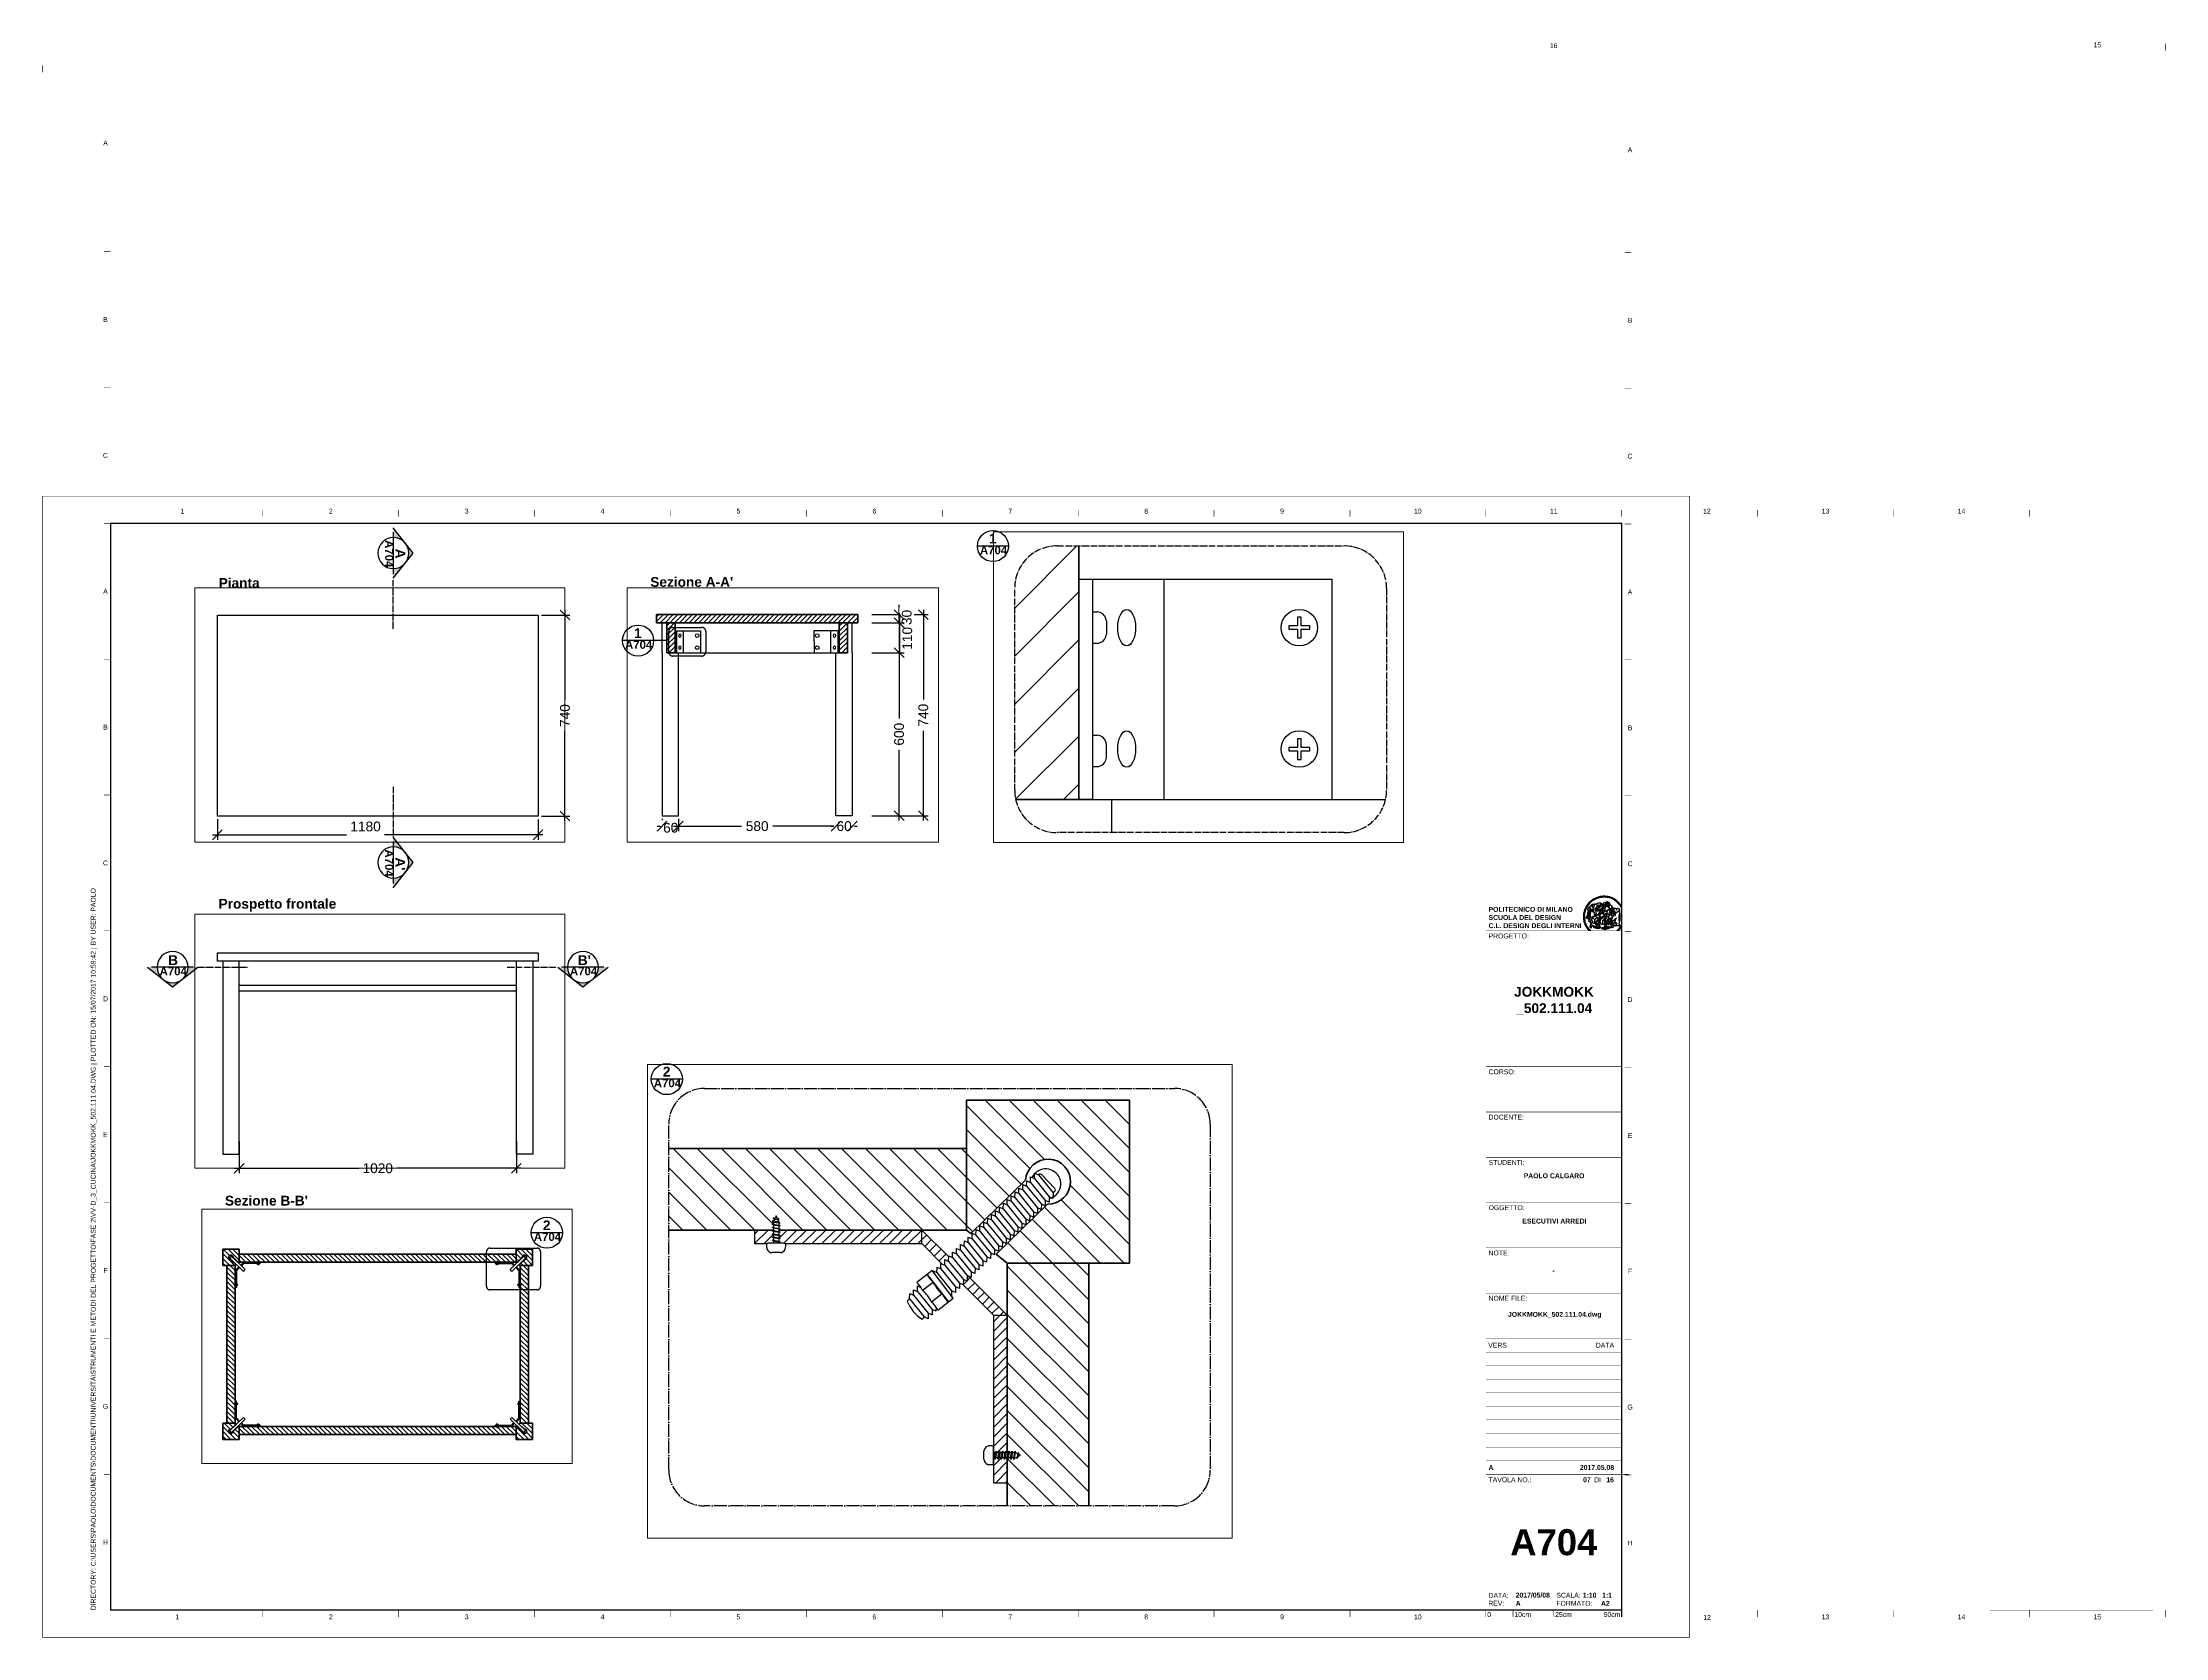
# Paper-space layout 'A000' of a CAD drawing. Header units: millimetres. Extents: x -7 to 774, y -1 to 586.
# The model-space entities are those that its viewports show. They can reach past a viewport. Long polylines and large blocks are cut down to what shows.
import ezdxf
from ezdxf.enums import TextEntityAlignment as Align

# ---------------------------------------------------------------- set-up
doc = ezdxf.new("R2010")
doc.units = ezdxf.units.MM
doc.header["$MEASUREMENT"] = 0
doc.set_wipeout_variables(frame=1)
doc.linetypes.add('ACAD_ISO04W100', pattern=[30, 24, -3, 0, -3])
doc.layers.get('0').update_dxf_attribs({"lineweight": 30})
doc.layers.get('DEFPOINTS').update_dxf_attribs({"color": 210})
doc.layers.add('campiture sezione', color=2, linetype='Continuous', lineweight=13)
doc.layers.add('linee sezionate', color=1, linetype='Continuous', lineweight=40)
for name, color, linetype in [('G-ANNO-LOGO', 8, 'Continuous'), ('G-ANNO-TEXT', 3, 'Continuous'), ('G-ANNO-TTLB', 3, 'Continuous'), ('linee sezione', 3, 'ACAD_ISO04W100'), ('Viti', 8, 'Continuous')]:
    doc.layers.add(name, color=color, linetype=linetype)
doc.layers.add('G-ANNO-NPLT', color=210, linetype='Continuous', plot=False)
doc.styles.add('ARIAL', font='arial.ttf')
doc.styles.add('ARIAL-BOLD', font='')
doc.styles.add('E-ARIAL', font='arial.ttf')
doc.styles.get('ARIAL-BOLD').set_extended_font_data('Arial', bold=True)
doc.dimstyles.new('TICK_36', dxfattribs={"dimtxt": 3.6, "dimasz": 3.6, "dimexe": 1.8, "dimexo": 1.2, "dimgap": 1.8, "dimtad": 0, "dimdec": 0, "dimzin": 0, "dimdsep": 46, "dimtxsty": 'ARIAL', "dimblk": 'OBLIQUE', "dimcen": 1.8, "dimdle": 1.8, "dimclrd": 3, "dimclre": 250, "dimadec": 0, "dimazin": 0, "dimtfac": 1, "dimtdec": 0, "dimtmove": 1, "dimatfit": 3, "dimldrblk": 'OPEN90', "dimfxl": 10, "dimfxlon": 1, "dimtfill": 1, "dimtolj": 1, "dimtzin": 0, "dimarcsym": 0})
pattern_1 = [(135, (14967.52, -4888.386), (-8.838835, -8.838835), [])]
pattern_2 = [(135, (7301.5006, 365.3485), (-4.4194174, -4.4194174), [])]
pattern_3 = [(45, (7301.5006, 365.3485), (-1.76776695, 1.76776695), [])]
pattern_4 = [(145, (7301.5006, 365.3485), (-1.4339411, -2.0478801), [])]

# ---------------------------------------------------------------- blocks, each defined once
blk = doc.blocks.new('A1_GRID_LAYOUT')
at = {"layer": 'G-ANNO-NPLT', "const_width": 0.18}
for points in [[(606, 420), (0, 420)], [(0, 0), (0, 420)], [(606, 0), (606, 420)], [(606, 0), (0, 0)]]:
    blk.add_lwpolyline(points, dxfattribs=at)
at = {"layer": 'G-ANNO-TTLB', "const_width": 0.18, "flags": 128}
for points in [[(781, 586.5), (781, 584)], [(0, 578.5), (0, 576)], [(25, 510), (22.5, 510)], [(584.56, 509.72), (582.06, 509.72)], [(25, 460), (22.5, 460)], [(584.56, 459.72), (582.06, 459.72)], [(81, 414.92), (81, 412.42)], [(131, 414.92), (131, 412.42)], [(181, 414.92), (181, 412.42)], [(231, 414.92), (231, 412.42)], [(281, 414.92), (281, 412.42)], [(331, 414.92), (331, 412.42)], [(381, 414.92), (381, 412.42)], [(431, 414.92), (431, 412.42)], [(481, 414.92), (481, 412.42)], [(531, 414.92), (531, 412.42)], [(581, 414.92), (581, 412.42)], [(631, 414.92), (631, 412.42)], [(681, 414.92), (681, 412.42)], [(731, 414.92), (731, 412.42)], [(25, 410), (22.5, 410)], [(584.56, 409.72), (582.06, 409.72)], [(25, 360), (22.5, 360)], [(584.56, 359.72), (582.06, 359.72)], [(25, 310), (22.5, 310)], [(584.56, 309.72), (582.06, 309.72)], [(25, 260), (22.5, 260)], [(584.56, 259.72), (582.06, 259.72)], [(25, 210), (22.5, 210)], [(584.56, 209.72), (582.06, 209.72)], [(25, 160), (22.5, 160)], [(584.56, 159.72), (582.06, 159.72)], [(25, 110), (22.5, 110)], [(584.56, 109.72), (582.06, 109.72)], [(584.56, 109.72), (582.06, 109.72)], [(25, 60), (22.5, 60)], [(584.56, 59.72), (582.06, 59.72)], [(584.56, 59.72), (582.06, 59.72)], [(81, 10), (81, 7.5)], [(131, 10), (131, 7.5)], [(181, 10), (181, 7.5)], [(231, 10), (231, 7.5)], [(281, 10), (281, 7.5)], [(331, 10), (331, 7.5)], [(381, 10), (381, 7.5)], [(431, 10), (431, 7.5)], [(481, 10), (481, 7.5)], [(531, 10), (531, 7.5)], [(581, 10), (581, 7.5)], [(631, 10), (631, 7.5)], [(681, 10), (681, 7.5)], [(731, 10), (731, 7.5)], [(781, 10), (781, 7.5)]]:
    blk.add_lwpolyline(points, dxfattribs=at)
at = {"layer": 'G-ANNO-TTLB', "const_width": 0.5, "flags": 128}
blk.add_lwpolyline([(25, 410), (25, 10), (581, 10), (581, 410)], close=True, dxfattribs=at)
at = {"layer": 'G-ANNO-TTLB', "const_width": 0.18}
blk.add_lwpolyline([(716.5, 10), (776.5, 10)], dxfattribs=at)
at = {"layer": 'G-ANNO-TEXT', "style": 'ARIAL'}
for s, p in [('16', (555.95, 585.8)), ('15', (756, 586.07)), ('A', (23.09, 549.98)), ('A', (584.05, 547.43)), ('B', (23.09, 485)), ('B', (584.05, 484.72)), ('C', (23.09, 435)), ('C', (584.05, 434.72)), ('1', (51.35, 414.49)), ('2', (106, 414.49)), ('3', (156, 414.49)), ('4', (206, 414.49)), ('5', (256, 414.49)), ('6', (306, 414.49)), ('7', (356, 414.49)), ('8', (406, 414.49)), ('9', (456, 414.49)), ('10', (506, 414.49)), ('11', (556, 414.49)), ('12', (612.31, 414.49)), ('13', (656, 414.49)), ('14', (706, 414.49)), ('A', (23.09, 385)), ('A', (584.05, 384.72)), ('B', (23.09, 335)), ('B', (584.05, 334.72)), ('C', (23.09, 285)), ('C', (584.05, 284.72)), ('D', (23.09, 235)), ('D', (584.05, 234.72)), ('E', (23.09, 185)), ('E', (584.05, 184.72)), ('F', (23.09, 135)), ('F', (584.05, 134.72)), ('G', (23.09, 85)), ('G', (584.05, 84.72)), ('H', (23.09, 35)), ('H', (584.05, 34.72)), ('1', (49.49, 7.51)), ('2', (106, 7.51)), ('3', (156, 7.51)), ('4', (206, 7.51)), ('5', (256, 7.51)), ('6', (306, 7.51)), ('7', (356, 7.51)), ('8', (406, 7.51)), ('9', (456, 7.51)), ('10', (506, 7.51)), ('12', (612.42, 7.33)), ('13', (656, 7.51)), ('14', (706, 7.51)), ('15', (756, 7.51))]:
    blk.add_text(s, height=1.8, dxfattribs=at).set_placement(p, align=Align.MIDDLE_CENTER)
at = {"layer": 'G-ANNO-TEXT', "insert": (17.7, 9.95), "char_height": 1.8, "attachment_point": 1, "rotation": 90, "style": 'ARIAL'}
blk.add_mtext_dynamic_manual_height_columns('DIRECTORY: C:\\\\USERS\\\\PAOLO\\\\DOCUMENTS\\\\DOCUMENTI\\\\UNIVERSITÀ\\\\STRUMENTI E METODI DEL PROGETTO\\\\FASE 2\\\\VV-D_3_CUCINA\\\\JOKKMOKK_502.111.04.DWG | PLOTTED ON: 15/07/2017 10:59:42 | BY USER: PAOLO', width=412.209, gutter_width=9, heights=[0], dxfattribs=at)
blk = doc.blocks.new('logoPolimi')
for p, q in [((-2.37, 0.12), (-2.16, 0.11)), ((-2.37, 0.01), (-2.16, 0.01)), ((-2.36, 0.23), (-2.15, 0.21)), ((-2.35, 0.34), (-2.14, 0.31)), ((-2.33, 0.45), (-2.12, 0.41)), ((-2.3, 0.55), (-2.1, 0.51)), ((-2.28, 0.66), (-2.07, 0.6)), ((-2.24, 0.77), (-2.04, 0.7)), ((-2.2, 0.87), (-2.01, 0.79)), ((-2.16, 0.97), (-1.97, 0.89)), ((-2.11, 1.07), (-1.93, 0.98)), ((-2.06, 1.17), (-1.88, 1.07)), ((-2.01, 1.26), (-1.83, 1.15)), ((-1.94, 1.36), (-1.77, 1.24)), ((-1.88, 1.45), (-1.71, 1.32)), ((-1.84, 0.03), (-1.82, 0.35)), ((-1.81, 1.53), (-1.65, 1.4)), ((-1.74, 1.61), (-1.58, 1.47)), ((-1.73, 0.59), (-1.73, 0.59)), ((-1.73, 0.59), (-1.73, 0.59)), ((-1.66, 1.69), (-1.51, 1.54)), ((-1.65, 0.57), (-1.65, 0.57)), ((-1.59, 1.12), (-1.59, 1.12)), ((-1.58, 1.77), (-1.44, 1.61)), ((-1.51, 0.55), (-1.51, 0.55)), ((-1.51, 0.55), (-1.51, 0.55)), ((-1.49, 1.84), (-1.36, 1.68)), ((-1.41, 1.91), (-1.28, 1.74)), ((-1.32, 1.97), (-1.2, 1.8)), ((-1.31, 0.79), (-1.21, 0.75)), ((-1.21, 0.75), (-1.31, 0.79)), ((-1.21, 0.75), (-1.31, 0.79)), ((-1.22, 2.03), (-1.11, 1.85)), ((-1.21, 0.75), (-1.21, 0.75)), ((-1.21, 0.75), (-1.21, 0.75)), ((-1.19, 0.76), (-1.19, 0.76)), ((-1.19, 0.76), (-1.19, 0.76)), ((-1.17, 0.99), (-1.18, 0.99)), ((-1.18, 0.99), (-1.17, 0.99)), ((-1.16, 0.57), (-1.16, 0.57)), ((-1.16, 0.57), (-1.16, 0.57)), ((-1.13, 2.09), (-1.03, 1.9)), ((-1.1, 0.01), (-0.99, 0.06)), ((-0.99, 0.06), (-1.1, 0.01)), ((-0.99, 0.06), (-1.1, 0.01)), ((-1.03, 2.14), (-0.94, 1.95)), ((-0.99, 0.06), (-0.99, 0.06)), ((-0.99, 0.06), (-0.99, 0.06)), ((-0.97, 0.79), (-0.98, 0.79)), ((-0.89, 0.84), (-0.97, 0.79)), ((-0.97, 0.79), (-0.89, 0.84)), ((-0.96, 1.41), (-0.96, 1.41)), ((-0.96, 1.41), (-0.96, 1.41)), ((-0.93, 2.18), (-0.84, 1.99)), ((-0.89, 0.84), (-0.82, 0.87)), ((-0.82, 0.87), (-0.89, 0.84)), ((-0.89, 0.84), (-0.82, 0.87)), ((-0.88, 0.83), (-0.89, 0.84)), ((-0.85, 1.39), (-0.85, 1.39)), ((-0.85, 1.39), (-0.85, 1.39)), ((-0.84, 0.14), (-0.84, 0.14)), ((-0.83, 2.22), (-0.75, 2.03)), ((-0.77, 1.08), (-0.78, 1.08)), ((-0.78, 1.08), (-0.77, 1.08)), ((-0.61, 1.12), (-0.77, 1.08)), ((-0.77, 1.08), (-0.61, 1.12)), ((-0.77, 1.08), (-0.61, 1.12)), ((-0.75, 1.3), (-0.76, 1.29)), ((-0.76, 1.29), (-0.75, 1.3)), ((-0.72, 2.26), (-0.66, 2.06)), ((-0.65, 0.99), (-0.7, 0.96)), ((-0.69, 0.18), (-0.68, 0.18)), ((-0.66, 0.93), (-0.66, 0.93)), ((-0.66, 0.93), (-0.64, 0.93)), ((-0.66, 0.93), (-0.66, 0.93)), ((-0.66, 0.93), (-0.66, 0.93)), ((-0.63, 1.01), (-0.63, 1.01)), ((-0.63, 1.01), (-0.62, 1.01)), ((-0.63, 0.66), (-0.63, 0.66)), ((-0.61, 2.29), (-0.56, 2.09)), ((-0.6, 1.12), (-0.61, 1.12)), ((-0.61, 1.12), (-0.6, 1.12)), ((-0.61, 1.12), (-0.6, 1.12)), ((-0.61, 0.86), (-0.57, 0.85)), ((-0.57, 0.85), (-0.61, 0.86)), ((-0.61, 0.86), (-0.57, 0.85)), ((-0.53, 1.08), (-0.6, 1.12)), ((-0.6, 1.12), (-0.6, 1.11)), ((-0.6, 1.12), (-0.53, 1.08)), ((-0.57, 0.8), (-0.59, 0.8)), ((-0.57, 0.85), (-0.53, 0.84)), ((-0.57, 0.85), (-0.57, 0.85)), ((-0.57, 0.85), (-0.57, 0.85)), ((-0.57, 0.85), (-0.53, 0.84)), ((-0.56, 0.29), (-0.49, 0.48)), ((-0.56, 0.14), (-0.56, 0.29)), ((-0.5, 0.11), (-0.56, 0.14)), ((-0.53, 0.84), (-0.51, 0.84)), ((-0.53, 0.84), (-0.51, 0.84)), ((-0.53, 0.84), (-0.53, 0.84)), ((-0.51, 2.32), (-0.46, 2.11)), ((-0.51, 0.11), (-0.51, 0.11)), ((-0.51, 0.11), (-0.51, 0.11)), ((-0.34, 0.33), (-0.5, 0.11)), ((-0.49, 0.48), (-0.41, 0.55)), ((-0.42, 0.8), (-0.47, 0.79)), ((-0.42, 0.8), (-0.47, 0.79)), ((-0.47, 0.79), (-0.45, 0.76)), ((-0.47, 0.79), (-0.45, 0.76)), ((-0.45, 1.14), (-0.42, 1.11)), ((-0.42, 1.26), (-0.36, 1.22)), ((-0.41, 0.55), (-0.34, 0.49)), ((-0.4, 2.34), (-0.36, 2.13)), ((-0.4, 1.37), (-0.38, 1.38)), ((-0.39, 1.37), (-0.4, 1.37)), ((-0.35, 1.33), (-0.4, 1.37)), ((-0.39, 1.24), (-0.4, 1.23)), ((-0.38, 1.14), (-0.38, 1.14)), ((-0.34, 0.49), (-0.09, 0.48)), ((-0.16, 0.32), (-0.34, 0.33)), ((-0.14, 0.32), (-0.31, 0.34)), ((-0.29, 2.35), (-0.26, 2.14)), ((-0.28, 1.3), (-0.29, 1.3)), ((-0.28, 1.3), (-0.28, 1.3)), ((-0.18, 2.36), (-0.16, 2.15)), ((-0.16, 1.24), (-0.16, 1.25)), ((-0.16, 1.25), (-0.16, 1.25)), ((-0.16, 0.49), (-0.14, 0.64)), ((-0.06, 0.27), (-0.16, 0.32)), ((-0.1, 0.88), (-0.09, 0.87)), ((-0.08, 1.37), (-0.08, 1.38)), ((-0.08, 1.23), (-0.05, 1.21)), ((-0.05, 1.21), (-0.08, 1.23)), ((-0.08, 1.23), (-0.05, 1.21)), ((-0.07, 2.37), (-0.06, 2.16)), ((-0.03, 0.26), (-0.06, 0.27)), ((-0.05, 1.21), (-0.04, 1.21)), ((-0.04, 1.21), (-0.05, 1.21)), ((-0.04, 1.21), (-0.04, 1.21)), ((-0.04, 1.21), (-0.04, 1.21)), ((-0.04, 0.48), (-0.03, 0.26)), ((0.03, 1.15), (0.03, 1.15)), ((0.03, 0.66), (0.03, 0.67)), ((0.04, 2.37), (0.04, 2.16)), ((0.07, 0.58), (0.07, 0.57)), ((0.1, 1.18), (0.1, 1.18)), ((0.1, 0.84), (0.1, 0.84)), ((0.13, 1.32), (0.17, 1.19)), ((0.15, 2.36), (0.14, 2.16)), ((0.14, 0.71), (0.34, 0.65)), ((0.31, 0.56), (0.17, 0.63)), ((0.26, 2.36), (0.24, 2.15)), ((0.27, 1.61), (0.27, 1.61)), ((0.27, 1.61), (0.27, 1.61)), ((0.27, 1.61), (0.27, 1.61)), ((0.29, 1.29), (0.29, 1.29)), ((0.29, 1.29), (0.29, 1.29)), ((0.29, 1.29), (0.29, 1.29)), ((0.29, 1.29), (0.29, 1.29)), ((0.33, 0.49), (0.34, 0.49)), ((0.33, 0.03), (0.35, 0.03)), ((0.33, 0.03), (0.35, 0.03)), ((0.37, 2.34), (0.34, 2.13)), ((0.34, 0.65), (0.34, 0.64)), ((0.35, 0.03), (0.57, 0.06)), ((0.35, 0.03), (0.57, 0.06)), ((0.35, 0.03), (0.35, 0.03)), ((0.35, 0.03), (0.35, 0.03)), ((0.38, 1.36), (0.37, 1.35)), ((0.38, 0.34), (0.37, 0.34)), ((0.38, 0.34), (0.38, 0.34)), ((0.43, 0.67), (0.39, 0.64)), ((0.48, 2.32), (0.44, 2.12)), ((0.49, 1.05), (0.51, 1.13)), ((0.51, 1.13), (0.49, 1.05)), ((0.49, 1.05), (0.51, 1.13)), ((0.51, 1.31), (0.5, 1.29)), ((0.51, 1.13), (0.52, 1.23)), ((0.52, 1.23), (0.51, 1.23)), ((0.51, 1.23), (0.52, 1.23)), ((0.52, 1.23), (0.51, 1.13)), ((0.51, 1.13), (0.52, 1.23)), ((0.52, 1.24), (0.6, 1.37)), ((0.52, 1.23), (0.6, 1.36)), ((0.6, 1.36), (0.52, 1.23)), ((0.52, 1.23), (0.52, 1.23)), ((0.52, 1.23), (0.52, 1.24)), ((0.52, 1.23), (0.52, 1.23)), ((0.55, 1.07), (0.53, 1.06)), ((0.53, 1.04), (0.53, 1.06)), ((0.53, 1.05), (0.53, 1.04)), ((0.59, 2.3), (0.54, 2.09)), ((0.54, 0.3), (0.63, 0.32)), ((0.54, -0.08), (0.61, 0.06)), ((0.61, 0.06), (0.54, -0.08)), ((0.54, -0.08), (0.61, 0.06)), ((0.56, 0.19), (0.59, 0.21)), ((0.57, 1.07), (0.57, 1.07)), ((0.57, 1.07), (0.57, 1.07)), ((0.57, 1.07), (0.57, 1.07)), ((0.57, 1.07), (0.57, 1.07)), ((0.57, 1.07), (0.57, 1.07)), ((0.57, 1.07), (0.57, 1.07)), ((0.57, 1.07), (0.57, 1.07)), ((0.58, 0.3), (0.59, 0.29)), ((0.59, 0.78), (0.59, 0.79)), ((0.59, 0.79), (0.59, 0.79)), ((0.59, 0.79), (0.59, 0.79)), ((0.59, 0.79), (0.59, 0.78)), ((0.61, 0.06), (0.6, 0.07)), ((0.6, 0.07), (0.61, 0.06)), ((0.61, 0.06), (0.61, 0.07)), ((0.62, 0.21), (0.65, 0.22)), ((0.69, 2.27), (0.63, 2.07)), ((0.64, 1.37), (0.65, 1.37)), ((0.69, 0.86), (0.68, 0.86)), ((0.68, 0.86), (0.69, 0.86)), ((0.68, 0.76), (0.68, 0.76)), ((0.8, 2.23), (0.73, 2.03)), ((0.76, 0.26), (0.76, 0.26)), ((0.9, 2.19), (0.82, 2)), ((0.82, 0.35), (0.84, 0.36)), ((0.82, 0.35), (0.82, 0.35)), ((0.84, 0.36), (0.84, 0.37)), ((0.85, 0.34), (1.05, 0.35)), ((1, 2.15), (0.91, 1.96)), ((0.93, 1.05), (0.93, 1.05)), ((0.93, 1.05), (0.93, 1.05)), ((0.93, 1.05), (0.93, 1.04)), ((0.93, 1.05), (0.93, 1.05)), ((0.97, 0.66), (0.96, 0.66)), ((1.01, 0.97), (0.98, 0.96)), ((1.1, 2.1), (1, 1.91)), ((1.2, 2.04), (1.09, 1.86)), ((1.17, 0.96), (1.17, 0.95)), ((1.17, 0.95), (1.17, 0.95)), ((1.29, 1.99), (1.18, 1.81)), ((1.38, 1.92), (1.26, 1.75)), ((1.34, 0.37), (1.26, 0.04)), ((1.27, 0.37), (1.27, 0.38)), ((1.28, 0.95), (1.28, 0.95)), ((1.47, 1.86), (1.34, 1.69)), ((1.37, 0.73), (1.46, 0.81)), ((1.41, 0.4), (1.41, 0.41)), ((1.56, 1.79), (1.42, 1.63)), ((1.64, 1.71), (1.49, 1.56)), ((1.49, 0.9), (1.57, 0.92)), ((1.72, 1.63), (1.56, 1.49)), ((1.67, 0.6), (1.57, 0.53)), ((1.79, 1.55), (1.63, 1.41)), ((1.86, 1.47), (1.7, 1.34)), ((1.93, 1.38), (1.76, 1.26)), ((1.99, 1.29), (1.81, 1.17)), ((2.05, 1.19), (1.87, 1.09)), ((2.1, 1.1), (1.92, 1)), ((2.15, 1), (1.96, 0.91)), ((2.19, 0.9), (2, 0.82)), ((2.23, 0.79), (2.04, 0.72)), ((2.27, 0.69), (2.07, 0.63)), ((2.3, 0.58), (2.09, 0.53)), ((2.32, 0.47), (2.12, 0.43)), ((2.34, 0.37), (2.13, 0.33)), ((2.36, 0.26), (2.15, 0.23)), ((2.37, 0.15), (2.16, 0.13)), ((2.37, 0.04), (2.16, 0.03)), ((-2.37, -0.1), (-2.16, -0.09)), ((-2.36, -0.21), (-2.15, -0.19)), ((-2.35, -0.32), (-2.14, -0.29)), ((-2.33, -0.43), (-2.12, -0.39)), ((-2.31, -0.54), (-2.1, -0.49)), ((-2.28, -0.65), (-2.08, -0.59)), ((-2.25, -0.75), (-2.05, -0.69)), ((-2.21, -0.86), (-2.02, -0.78)), ((-2.17, -0.96), (-1.98, -0.87)), ((-2.12, -1.06), (-1.93, -0.96)), ((-2.07, -1.16), (-1.89, -1.05)), ((-2.04, -0.15), (-1.97, -0.2)), ((-2.01, -1.25), (-1.84, -1.14)), ((-1.95, -1.34), (-1.78, -1.22)), ((-1.89, -1.43), (-1.72, -1.31)), ((-1.82, -1.52), (-1.66, -1.38)), ((-1.75, -1.6), (-1.59, -1.46)), ((-1.67, -1.68), (-1.52, -1.53)), ((-1.58, -0.12), (-1.6, -0.18)), ((-1.6, -0.18), (-1.58, -0.28)), ((-1.57, -0.54), (-1.59, -0.54)), ((-1.59, -0.54), (-1.59, -0.54)), ((-1.59, -1.76), (-1.45, -1.6)), ((-1.56, -0.32), (-1.56, -0.31)), ((-1.56, -0.31), (-1.56, -0.31)), ((-1.53, -0.65), (-1.53, -0.65)), ((-1.53, -0.65), (-1.53, -0.65)), ((-1.51, -1.83), (-1.37, -1.67)), ((-1.48, -0.86), (-1.48, -0.85)), ((-1.42, -0.37), (-1.42, -0.37)), ((-1.42, -1.9), (-1.29, -1.73)), ((-1.38, -0.46), (-1.38, -0.46)), ((-1.33, -1.96), (-1.21, -1.79)), ((-1.31, -0.24), (-1.31, -0.23)), ((-1.31, -0.23), (-1.31, -0.24)), ((-1.24, -2.02), (-1.13, -1.84)), ((-1.23, -0.19), (-1.23, -0.19)), ((-1.23, -0.19), (-1.23, -0.19)), ((-1.23, -0.19), (-1.23, -0.19)), ((-1.23, -0.19), (-1.23, -0.19)), ((-1.14, -2.08), (-1.04, -1.89)), ((-1.04, -2.13), (-0.95, -1.94)), ((-1.01, -0.39), (-1.02, -0.39)), ((-1.02, -0.39), (-1.01, -0.39)), ((-1.02, -0.7), (-1.02, -0.7)), ((-1.02, -0.7), (-1.02, -0.7)), ((-1.02, -0.7), (-1.02, -0.7)), ((-0.94, -2.18), (-0.86, -1.98)), ((-0.84, -2.22), (-0.77, -2.02)), ((-0.79, -0.51), (-0.83, -0.58)), ((-0.83, -0.58), (-0.79, -0.51)), ((-0.83, -0.58), (-0.79, -0.51)), ((-0.78, -1.05), (-0.83, -0.94)), ((-0.83, -0.94), (-0.78, -1.05)), ((-0.83, -0.94), (-0.83, -0.94)), ((-0.83, -0.94), (-0.78, -1.05)), ((-0.82, -1.23), (-0.82, -1.23)), ((-0.82, -1.23), (-0.77, -1.23)), ((-0.77, -1.23), (-0.82, -1.23)), ((-0.82, -1.23), (-0.82, -1.23)), ((-0.77, -1.23), (-0.82, -1.23)), ((-0.75, -0.96), (-0.8, -0.89)), ((-0.8, -0.89), (-0.79, -0.92)), ((-0.79, -0.92), (-0.8, -0.89)), ((-0.8, -0.89), (-0.75, -0.96)), ((-0.79, -0.92), (-0.8, -0.89)), ((-0.8, -0.89), (-0.8, -0.89)), ((-0.8, -0.89), (-0.75, -0.96)), ((-0.79, -0.92), (-0.78, -0.95)), ((-0.78, -0.95), (-0.79, -0.92)), ((-0.78, -0.95), (-0.79, -0.92)), ((-0.77, -0.49), (-0.78, -0.48)), ((-0.78, -0.48), (-0.77, -0.49)), ((-0.78, -0.95), (-0.76, -1)), ((-0.76, -1), (-0.78, -0.95)), ((-0.76, -1), (-0.78, -0.95)), ((-0.71, -0.89), (-0.75, -0.87)), ((-0.75, -0.87), (-0.71, -0.89)), ((-0.75, -0.87), (-0.71, -0.89)), ((-0.72, -1.01), (-0.75, -0.96)), ((-0.75, -0.96), (-0.72, -1.01)), ((-0.75, -0.96), (-0.72, -1.01)), ((-0.74, -2.25), (-0.67, -2.05)), ((-0.64, -0.93), (-0.71, -0.89)), ((-0.71, -0.89), (-0.64, -0.93)), ((-0.71, -0.89), (-0.64, -0.93)), ((-0.66, -0.53), (-0.66, -0.53)), ((-0.66, -0.53), (-0.66, -0.53)), ((-0.66, -0.53), (-0.66, -0.53)), ((-0.63, -2.29), (-0.57, -2.08)), ((-0.52, -2.31), (-0.48, -2.11)), ((-0.39, -0.81), (-0.51, -0.69)), ((-0.51, -1.04), (-0.5, -1.04)), ((-0.48, -0.42), (-0.48, -0.42)), ((-0.48, -0.42), (-0.48, -0.42)), ((-0.48, -0.42), (-0.48, -0.42)), ((-0.42, -2.33), (-0.38, -2.13)), ((-0.41, -0.51), (-0.41, -0.51)), ((-0.38, -0.05), (-0.39, -0.12)), ((-0.39, -0.12), (-0.37, -0.1)), ((-0.35, -0.14), (-0.37, -0.08)), ((-0.37, -0.09), (-0.37, -0.09)), ((-0.33, -0.12), (-0.35, -0.14)), ((-0.32, -0.14), (-0.35, -0.14)), ((-0.35, -0.18), (-0.34, -0.22)), ((-0.34, -0.08), (-0.29, -0.16)), ((-0.34, -0.22), (-0.34, -0.22)), ((-0.27, -0.17), (-0.32, -0.14)), ((-0.31, -2.35), (-0.28, -2.14)), ((-0.25, -0.91), (-0.26, -0.9)), ((-0.26, -1.29), (0.1, -1.2)), ((0.1, -1.2), (-0.26, -1.29)), ((0.08, -1.4), (-0.26, -1.29)), ((-0.26, -1.29), (0.08, -1.4)), ((-0.26, -1.38), (-0.26, -1.29)), ((-0.26, -1.29), (-0.26, -1.29)), ((-0.26, -1.29), (-0.26, -1.38)), ((-0.26, -1.29), (0.08, -1.4)), ((-0.26, -1.29), (-0.26, -1.29)), ((0.08, -1.49), (-0.26, -1.38)), ((-0.26, -1.38), (0.09, -1.49)), ((-0.2, -2.36), (-0.18, -2.15)), ((-0.14, -0.15), (-0.16, -0.13)), ((-0.11, -0.04), (-0.12, -0.05)), ((-0.09, -2.37), (-0.08, -2.16)), ((-0.04, -0.41), (-0.01, -0.44)), ((-0.01, -0.44), (-0.04, -0.41)), ((-0.04, -0.41), (-0.01, -0.44)), ((0.03, -2.37), (0.02, -2.16)), ((0.07, -0.84), (0.07, -0.84)), ((0.07, -0.84), (0.07, -0.84)), ((0.1, -1.2), (0.08, -1.32)), ((0.08, -1.32), (0.13, -1.2)), ((0.08, -1.4), (0.72, -1.22)), ((0.72, -1.22), (0.08, -1.4)), ((0.08, -1.4), (0.72, -1.22)), ((0.72, -1.31), (0.08, -1.49)), ((0.08, -1.44), (0.08, -1.4)), ((0.08, -1.4), (0.08, -1.44)), ((0.08, -1.4), (0.08, -1.49)), ((0.08, -1.49), (0.08, -1.44)), ((0.08, -1.44), (0.08, -1.44)), ((0.08, -1.44), (0.08, -1.45)), ((0.08, -1.45), (0.08, -1.46)), ((0.08, -1.46), (0.08, -1.49)), ((0.1, -1.01), (0.09, -0.86)), ((0.1, -1.01), (0.09, -0.86)), ((0.09, -1.49), (0.72, -1.31)), ((0.1, -1.2), (0.12, -1.04)), ((0.12, -1.04), (0.1, -1.2)), ((0.13, -1.2), (0.1, -1.2)), ((0.1, -1.2), (0.13, -1.2)), ((0.13, -1.2), (0.1, -1.2)), ((0.1, -1.2), (0.1, -1.2)), ((0.11, -0.44), (0.11, -0.44)), ((0.11, -0.44), (0.11, -0.44)), ((0.12, -0.21), (0.12, -0.21)), ((0.12, -0.21), (0.12, -0.21)), ((0.12, -0.21), (0.12, -0.21)), ((0.12, -0.21), (0.12, -0.21)), ((0.12, -0.21), (0.12, -0.21)), ((0.12, -0.21), (0.12, -0.21)), ((0.12, -0.21), (0.12, -0.21)), ((0.12, -0.21), (0.12, -0.21)), ((0.12, -0.21), (0.12, -0.21)), ((0.12, -0.21), (0.12, -0.21)), ((0.12, -0.21), (0.12, -0.21)), ((0.12, -0.21), (0.12, -0.21)), ((0.12, -0.21), (0.12, -0.21)), ((0.12, -0.56), (0.14, -0.53)), ((0.14, -0.53), (0.12, -0.56)), ((0.12, -0.56), (0.14, -0.53)), ((0.12, -1.04), (0.12, -1.04)), ((0.12, -1.04), (0.12, -1.04)), ((0.12, -1.04), (0.12, -1.04)), ((0.14, -2.37), (0.12, -2.16)), ((0.21, -0.99), (0.13, -1.2)), ((0.13, -1.2), (0.21, -0.99)), ((0.36, -1.14), (0.13, -1.2)), ((0.13, -1.2), (0.26, -1.17)), ((0.14, -0.53), (0.16, -0.49)), ((0.16, -0.49), (0.14, -0.53)), ((0.14, -0.53), (0.16, -0.49)), ((0.16, -0.49), (0.16, -0.49)), ((0.16, -0.49), (0.16, -0.49)), ((0.28, -1.19), (0.21, -0.99)), ((0.21, -0.99), (0.31, -1.27)), ((0.25, -2.36), (0.22, -2.15)), ((0.24, -0.17), (0.24, -0.16)), ((0.24, -0.16), (0.24, -0.17)), ((0.25, -0.84), (0.25, -0.88)), ((0.25, -0.88), (0.25, -0.84)), ((0.25, -0.88), (0.25, -0.84)), ((0.25, -0.88), (0.29, -1.17)), ((0.26, -0.88), (0.25, -0.88)), ((0.31, -1.27), (0.25, -0.88)), ((0.26, -1.17), (0.28, -1.16)), ((0.28, -1.16), (0.36, -1.14)), ((0.29, -1.17), (0.28, -1.19)), ((0.35, -2.34), (0.32, -2.14)), ((0.36, -1.14), (0.72, -1.22)), ((0.72, -1.22), (0.36, -1.14)), ((0.46, -2.32), (0.42, -2.12)), ((0.49, -0.31), (0.49, -0.31)), ((0.49, -0.31), (0.49, -0.31)), ((0.5, -0.27), (0.5, -0.27)), ((0.51, -0.27), (0.51, -0.27)), ((0.57, -2.3), (0.52, -2.1)), ((0.68, -2.27), (0.62, -2.07)), ((0.78, -2.24), (0.71, -2.04)), ((0.72, -0.81), (0.75, -0.89)), ((0.72, -1.22), (0.72, -1.31)), ((0.72, -1.31), (0.72, -1.22)), ((0.74, -0.23), (0.74, -0.23)), ((0.74, -0.23), (0.75, -0.24)), ((0.75, -0.23), (0.75, -0.23)), ((0.89, -2.2), (0.81, -2)), ((0.86, -0.25), (0.82, -0.34)), ((0.87, -0.22), (0.86, -0.23)), ((0.87, -0.22), (0.86, -0.25)), ((0.99, -2.15), (0.9, -1.96)), ((0.96, -0.58), (0.96, -0.57)), ((1.09, -2.11), (0.99, -1.92)), ((1.05, -1.05), (1.04, -1.05)), ((1.19, -2.05), (1.08, -1.87)), ((1.28, -2), (1.17, -1.82)), ((1.37, -1.93), (1.25, -1.76)), ((1.31, -0.27), (1.3, -0.26)), ((1.3, -0.26), (1.3, -0.26)), ((1.3, -0.26), (1.3, -0.26)), ((1.3, -0.26), (1.31, -0.27)), ((1.3, -0.26), (1.3, -0.26)), ((1.46, -1.87), (1.33, -1.7)), ((1.54, -1.8), (1.41, -1.64)), ((1.63, -1.72), (1.48, -1.57)), ((1.71, -1.65), (1.55, -1.5)), ((1.78, -1.57), (1.62, -1.43)), ((1.85, -1.48), (1.69, -1.35)), ((1.92, -1.39), (1.75, -1.27)), ((1.98, -1.3), (1.81, -1.19)), ((2.04, -1.21), (1.86, -1.1)), ((2.09, -1.11), (1.91, -1.01)), ((2.14, -1.01), (1.95, -0.92)), ((2.19, -0.91), (1.99, -0.83)), ((2.23, -0.81), (2.03, -0.74)), ((2.26, -0.7), (2.06, -0.64)), ((2.29, -0.6), (2.09, -0.55)), ((2.32, -0.49), (2.11, -0.45)), ((2.34, -0.38), (2.13, -0.35)), ((2.35, -0.27), (2.15, -0.25)), ((2.37, -0.08), (2.16, -0.07)), ((2.36, -0.16), (2.16, -0.15))]:
    blk.add_line(p, q)
for points in [[(-1.9, 0.12), (-1.94, 0.02), (-2.05, -0.09), (-2.05, -0.09)], [(-1.86, 0.38), (-1.86, 0.38), (-1.87, 0.19), (-1.9, 0.12)], [(-1.76, 0.6), (-1.76, 0.6), (-1.84, 0.57), (-1.86, 0.38)], [(-1.86, -0.04), (-1.84, 0.02), (-1.84, 0.03), (-1.84, 0.03)], [(-1.82, 0.78), (-1.83, 0.8), (-1.85, 0.86), (-1.83, 0.88)], [(-1.82, 0.78), (-1.83, 0.8), (-1.85, 0.86), (-1.83, 0.88)], [(-1.83, 0.88), (-1.81, 0.9), (-1.76, 0.96), (-1.76, 0.96)], [(-1.83, 0.88), (-1.81, 0.9), (-1.76, 0.96), (-1.76, 0.96)], [(-1.76, 0.6), (-1.83, 0.7), (-1.78, 0.74), (-1.78, 0.74)], [(-1.78, 0.74), (-1.79, 0.74), (-1.83, 0.7), (-1.76, 0.6)], [(-1.78, 0.74), (-1.8, 0.76), (-1.81, 0.78), (-1.82, 0.78)], [(-1.78, 0.74), (-1.8, 0.76), (-1.81, 0.78), (-1.82, 0.78)], [(-1.82, 0.35), (-1.81, 0.5), (-1.73, 0.59), (-1.73, 0.59)], [(-1.82, -0.19), (-1.73, -0.07), (-1.75, 0.14), (-1.75, 0.3)], [(-1.75, 0.33), (-1.75, 0.17), (-1.73, -0.05), (-1.8, -0.17)], [(-1.78, 0.74), (-1.75, 0.72), (-1.72, 0.69), (-1.68, 0.7)], [(-1.68, 0.7), (-1.72, 0.69), (-1.75, 0.72), (-1.78, 0.74)], [(-1.68, 0.7), (-1.72, 0.69), (-1.75, 0.72), (-1.78, 0.74)], [(-1.78, 0.74), (-1.78, 0.74), (-1.78, 0.74), (-1.78, 0.74)], [(-1.76, 0.96), (-1.68, 1.1), (-1.59, 1.12), (-1.59, 1.12)], [(-1.76, 0.96), (-1.68, 1.1), (-1.6, 1.12), (-1.6, 1.12)], [(-1.73, 0.59), (-1.74, 0.59), (-1.75, 0.6), (-1.76, 0.6)], [(-1.73, 0.59), (-1.74, 0.59), (-1.75, 0.6), (-1.76, 0.6)], [(-1.75, 0.3), (-1.76, 0.47), (-1.65, 0.57), (-1.65, 0.57)], [(-1.65, 0.57), (-1.65, 0.57), (-1.76, 0.5), (-1.75, 0.33)], [(-1.65, 0.57), (-1.68, 0.58), (-1.7, 0.58), (-1.73, 0.59)], [(-1.65, 0.57), (-1.68, 0.58), (-1.7, 0.58), (-1.73, 0.59)], [(-1.5, 0.71), (-1.53, 0.74), (-1.61, 0.71), (-1.68, 0.7)], [(-1.68, 0.7), (-1.61, 0.71), (-1.53, 0.73), (-1.5, 0.71)], [(-1.5, 0.71), (-1.53, 0.73), (-1.61, 0.71), (-1.68, 0.7)], [(-1.51, 0.55), (-1.56, 0.56), (-1.61, 0.56), (-1.65, 0.57)], [(-1.65, 0.57), (-1.61, 0.56), (-1.56, 0.56), (-1.51, 0.55)], [(-1.51, 0.55), (-1.56, 0.56), (-1.61, 0.56), (-1.65, 0.57)], [(-1.59, 1.12), (-1.6, 1.06), (-1.61, 0.99), (-1.61, 0.97)], [(-1.61, 0.97), (-1.61, 0.99), (-1.6, 1.06), (-1.59, 1.12)], [(-1.61, 0.97), (-1.61, 0.99), (-1.6, 1.06), (-1.59, 1.12)], [(-1.61, 0.97), (-1.61, 0.95), (-1.56, 0.88), (-1.54, 0.87)], [(-1.54, 0.87), (-1.56, 0.88), (-1.61, 0.95), (-1.61, 0.97)], [(-1.54, 0.87), (-1.56, 0.88), (-1.61, 0.96), (-1.61, 0.97)], [(-1.59, 1.12), (-1.59, 1.13), (-1.59, 1.15), (-1.58, 1.16)], [(-1.59, 1.12), (-1.59, 1.13), (-1.59, 1.15), (-1.58, 1.16)], [(-1.58, 1.16), (-1.57, 1.21), (-1.52, 1.23), (-1.49, 1.25)], [(-1.58, 1.16), (-1.57, 1.21), (-1.52, 1.23), (-1.49, 1.25)], [(-1.58, 0.36), (-1.58, 0.48), (-1.51, 0.55), (-1.51, 0.55)], [(-1.51, 0.55), (-1.51, 0.55), (-1.58, 0.48), (-1.58, 0.36)], [(-1.51, 0.55), (-1.51, 0.55), (-1.58, 0.48), (-1.58, 0.36)], [(-1.55, 0.04), (-1.55, 0.08), (-1.58, 0.25), (-1.58, 0.36)], [(-1.58, 0.36), (-1.58, 0.25), (-1.55, 0.08), (-1.55, 0.04)], [(-1.58, 0.36), (-1.58, 0.25), (-1.55, 0.08), (-1.55, 0.04)], [(-1.58, -0.12), (-1.57, -0.06), (-1.55, 0.02), (-1.55, 0.04)], [(-1.55, 0.04), (-1.55, 0.02), (-1.57, -0.06), (-1.58, -0.12)], [(-1.55, 0.04), (-1.55, 0.02), (-1.56, -0.04), (-1.57, -0.1)], [(-1.54, 0.87), (-1.52, 0.85), (-1.47, 0.83), (-1.44, 0.83)], [(-1.44, 0.83), (-1.47, 0.83), (-1.52, 0.85), (-1.54, 0.87)], [(-1.45, 0.83), (-1.47, 0.83), (-1.52, 0.85), (-1.54, 0.87)], [(-1.51, 0.55), (-1.33, 0.54), (-1.16, 0.57), (-1.16, 0.57)], [(-1.16, 0.57), (-1.16, 0.57), (-1.33, 0.54), (-1.51, 0.55)], [(-1.16, 0.57), (-1.16, 0.57), (-1.33, 0.54), (-1.51, 0.55)], [(-1.5, 0.71), (-1.46, 0.68), (-1.4, 0.62), (-1.33, 0.66)], [(-1.33, 0.66), (-1.4, 0.62), (-1.46, 0.68), (-1.5, 0.71)], [(-1.33, 0.66), (-1.4, 0.62), (-1.46, 0.68), (-1.5, 0.71)], [(-1.49, 1.25), (-1.46, 1.26), (-1.42, 1.33), (-1.39, 1.36)], [(-1.49, 1.25), (-1.46, 1.27), (-1.43, 1.34), (-1.39, 1.36)], [(-1.31, 0.79), (-1.33, 0.79), (-1.42, 0.83), (-1.45, 0.83)], [(-1.44, 0.83), (-1.42, 0.83), (-1.33, 0.79), (-1.31, 0.79)], [(-1.31, 0.79), (-1.33, 0.79), (-1.42, 0.83), (-1.44, 0.83)], [(-1.35, 1.1), (-1.4, 1.17), (-1.36, 1.23), (-1.29, 1.31)], [(-1.29, 1.31), (-1.36, 1.23), (-1.4, 1.17), (-1.35, 1.1)], [(-1.35, 1.1), (-1.4, 1.17), (-1.36, 1.23), (-1.29, 1.31)], [(-1.39, 1.36), (-1.35, 1.38), (-1.26, 1.4), (-1.19, 1.41)], [(-1.39, 1.36), (-1.35, 1.38), (-1.26, 1.4), (-1.19, 1.41)], [(-1.18, 0.99), (-1.24, 0.97), (-1.3, 1.03), (-1.35, 1.1)], [(-1.35, 1.1), (-1.3, 1.03), (-1.24, 0.97), (-1.18, 0.99)], [(-1.18, 1), (-1.24, 0.97), (-1.3, 1.03), (-1.35, 1.1)], [(-1.33, 0.66), (-1.28, 0.7), (-1.23, 0.73), (-1.21, 0.75)], [(-1.21, 0.75), (-1.23, 0.73), (-1.28, 0.7), (-1.33, 0.66)], [(-1.21, 0.75), (-1.23, 0.73), (-1.28, 0.7), (-1.33, 0.66)], [(-1.29, 1.31), (-1.22, 1.39), (-1.01, 1.41), (-0.96, 1.41)], [(-0.96, 1.41), (-1.01, 1.41), (-1.22, 1.39), (-1.29, 1.31)], [(-1.29, 1.31), (-1.22, 1.39), (-1.01, 1.41), (-0.96, 1.41)], [(-1.24, -0.02), (-1.21, -0.01), (-1.1, 0.01), (-1.1, 0.01)], [(-1.1, 0.01), (-1.1, 0.01), (-1.21, -0.01), (-1.24, -0.02)], [(-1.1, 0.01), (-1.1, 0.01), (-1.21, -0.01), (-1.24, -0.02)], [(-1.21, 0.75), (-1.2, 0.75), (-1.19, 0.76), (-1.19, 0.76)], [(-1.19, 0.76), (-1.19, 0.76), (-1.2, 0.75), (-1.21, 0.75)], [(-1.19, 0.76), (-1.19, 0.76), (-1.2, 0.76), (-1.21, 0.75)], [(-1.19, 1.41), (-1.11, 1.43), (-0.97, 1.41), (-0.97, 1.41)], [(-1.19, 1.41), (-1.12, 1.43), (-0.98, 1.41), (-0.98, 1.41)], [(-1.19, 0.76), (-1.19, 0.77), (-1.18, 0.78), (-1.18, 0.79)], [(-1.18, 0.79), (-1.18, 0.78), (-1.19, 0.77), (-1.19, 0.76)], [(-1.19, 0.76), (-1.19, 0.77), (-1.19, 0.78), (-1.18, 0.79)], [(-1.18, 0.68), (-1.18, 0.68), (-1.19, 0.71), (-1.19, 0.76)], [(-1.19, 0.76), (-1.19, 0.71), (-1.18, 0.68), (-1.18, 0.68)], [(-1.18, 0.68), (-1.18, 0.68), (-1.19, 0.71), (-1.19, 0.76)], [(-1.18, 0.97), (-1.18, 0.97), (-1.18, 0.98), (-1.17, 0.99)], [(-1.17, 0.99), (-1.18, 0.98), (-1.18, 0.97), (-1.18, 0.97)], [(-1.18, 0.97), (-1.18, 0.97), (-1.18, 0.98), (-1.17, 0.99)], [(-1.18, 0.79), (-1.17, 0.86), (-1.18, 0.95), (-1.18, 0.97)], [(-1.18, 0.97), (-1.18, 0.95), (-1.17, 0.86), (-1.18, 0.79)], [(-1.18, 0.79), (-1.17, 0.86), (-1.18, 0.95), (-1.18, 0.97)], [(-1.16, 0.57), (-1.17, 0.6), (-1.18, 0.64), (-1.18, 0.68)], [(-1.18, 0.68), (-1.18, 0.64), (-1.17, 0.6), (-1.16, 0.57)], [(-1.16, 0.57), (-1.17, 0.6), (-1.18, 0.64), (-1.18, 0.68)], [(-1.17, 0.99), (-1.17, 1.03), (-1.16, 1.09), (-1.14, 1.13)], [(-1.09, 0.42), (-1.1, 0.44), (-1.14, 0.48), (-1.16, 0.57)], [(-1.16, 0.57), (-1.14, 0.48), (-1.1, 0.44), (-1.09, 0.42)], [(-1.09, 0.42), (-1.1, 0.44), (-1.14, 0.48), (-1.16, 0.57)], [(-1.14, 1.13), (-1.12, 1.18), (-1.05, 1.31), (-1.05, 1.31)], [(-1.12, 0.46), (-1.12, 0.46), (-1.13, 0.38), (-1.11, 0.26)], [(-1.11, 0.26), (-1.08, 0.14), (-1.05, 0.03), (-1.05, 0.03)], [(-1.02, 0.32), (-1.02, 0.32), (-1.08, 0.4), (-1.09, 0.42)], [(-1.09, 0.42), (-1.08, 0.4), (-1.02, 0.32), (-1.02, 0.32)], [(-1.02, 0.32), (-1.02, 0.32), (-1.08, 0.4), (-1.09, 0.42)], [(-0.98, 0.2), (-0.98, 0.21), (-1.02, 0.32), (-1.02, 0.32)], [(-1.02, 0.32), (-1.02, 0.32), (-0.98, 0.21), (-0.98, 0.2)], [(-0.98, 0.2), (-0.98, 0.21), (-1.02, 0.32), (-1.02, 0.32)], [(-1.01, 0.12), (-1, 0.16), (-0.98, 0.19), (-0.98, 0.2)], [(-0.98, 0.2), (-0.98, 0.19), (-1, 0.16), (-1.01, 0.12)], [(-1.01, 0.12), (-1, 0.16), (-0.98, 0.19), (-0.98, 0.2)], [(-0.99, 0.06), (-1, 0.07), (-1.01, 0.1), (-1.01, 0.12)], [(-1.01, 0.12), (-1.01, 0.1), (-1, 0.07), (-0.99, 0.06)], [(-0.99, 0.06), (-1, 0.07), (-1.01, 0.1), (-1.01, 0.12)], [(-0.99, 0.06), (-0.99, 0.06), (-0.99, 0.06), (-0.98, 0.05)], [(-0.98, 0.05), (-0.99, 0.06), (-0.99, 0.06), (-0.99, 0.06)], [(-0.99, 0.05), (-0.99, 0.06), (-0.99, 0.06), (-0.99, 0.06)], [(-0.95, 0.02), (-0.96, 0.03), (-0.97, 0.04), (-0.99, 0.05)], [(-0.98, 1.41), (-0.98, 1.41), (-0.97, 1.41), (-0.96, 1.41)], [(-0.98, 0.81), (-0.94, 0.85), (-0.92, 0.93), (-0.91, 0.97)], [(-0.91, 0.97), (-0.92, 0.93), (-0.94, 0.85), (-0.98, 0.81)], [(-0.91, 0.97), (-0.92, 0.93), (-0.94, 0.85), (-0.98, 0.81)], [(-0.98, 0.79), (-0.98, 0.81), (-0.98, 0.81), (-0.98, 0.81)], [(-0.98, 0.81), (-0.98, 0.81), (-0.98, 0.81), (-0.98, 0.79)], [(-0.98, 0.81), (-0.98, 0.81), (-0.98, 0.81), (-0.98, 0.79)], [(-0.98, 0.79), (-0.98, 0.79), (-0.98, 0.78), (-0.97, 0.77)], [(-0.98, 0.79), (-0.98, 0.79), (-0.98, 0.78), (-0.97, 0.77)], [(-0.98, 0.05), (-0.97, 0.04), (-0.96, 0.03), (-0.95, 0.02)], [(-0.95, 0.02), (-0.96, 0.03), (-0.97, 0.04), (-0.98, 0.05)], [(-0.97, 1.41), (-0.97, 1.41), (-0.97, 1.41), (-0.96, 1.41)], [(-0.97, 0.77), (-0.96, 0.74), (-0.91, 0.64), (-0.91, 0.57)], [(-0.97, 0.77), (-0.96, 0.74), (-0.91, 0.64), (-0.91, 0.57)], [(-0.96, 1.41), (-0.94, 1.41), (-0.9, 1.41), (-0.85, 1.39)], [(-0.96, 1.41), (-0.94, 1.41), (-0.9, 1.41), (-0.85, 1.39)], [(-0.95, 0.02), (-0.94, 0.01), (-0.92, 0.01), (-0.9, 0.01)], [(-0.9, 0.01), (-0.92, 0.01), (-0.94, 0.01), (-0.95, 0.02)], [(-0.91, 0.01), (-0.92, 0.01), (-0.94, 0.01), (-0.95, 0.02)], [(-0.91, 0.97), (-0.89, 1), (-0.87, 1.01), (-0.84, 1.02)], [(-0.84, 1.02), (-0.87, 1.01), (-0.89, 1), (-0.91, 0.97)], [(-0.84, 1.02), (-0.87, 1.01), (-0.89, 1.01), (-0.91, 0.97)], [(-0.91, 0.57), (-0.91, 0.5), (-0.9, 0.43), (-0.88, 0.37)], [(-0.91, 0.57), (-0.91, 0.5), (-0.9, 0.43), (-0.88, 0.37)], [(-0.87, 0.03), (-0.87, 0.03), (-0.89, 0.01), (-0.91, 0.01)], [(-0.9, 0.01), (-0.89, 0.01), (-0.87, 0.03), (-0.87, 0.03)], [(-0.87, 0.03), (-0.87, 0.03), (-0.89, 0.01), (-0.9, 0.01)], [(-0.88, 0.84), (-0.88, 0.84), (-0.89, 0.79), (-0.88, 0.77)], [(-0.88, 0.77), (-0.89, 0.79), (-0.88, 0.83), (-0.88, 0.83)], [(-0.74, 0.66), (-0.85, 0.67), (-0.88, 0.77), (-0.88, 0.77)], [(-0.88, 0.77), (-0.88, 0.77), (-0.85, 0.67), (-0.74, 0.66)], [(-0.88, 0.37), (-0.86, 0.32), (-0.83, 0.25), (-0.82, 0.25)], [(-0.88, 0.37), (-0.86, 0.32), (-0.83, 0.25), (-0.82, 0.25)], [(-0.87, 0.03), (-0.86, 0.03), (-0.86, 0.05), (-0.86, 0.06)], [(-0.86, 0.06), (-0.86, 0.05), (-0.86, 0.03), (-0.87, 0.03)], [(-0.86, 0.06), (-0.86, 0.05), (-0.86, 0.03), (-0.87, 0.03)], [(-0.85, 1.39), (-0.86, 1.42), (-0.8, 1.45), (-0.8, 1.46)], [(-0.85, 1.39), (-0.86, 1.42), (-0.83, 1.44), (-0.82, 1.45)], [(-0.86, 0.06), (-0.86, 0.07), (-0.86, 0.1), (-0.85, 0.11)], [(-0.85, 0.11), (-0.86, 0.1), (-0.86, 0.07), (-0.86, 0.06)], [(-0.85, 0.11), (-0.86, 0.1), (-0.86, 0.07), (-0.86, 0.06)], [(-0.81, 1.36), (-0.83, 1.37), (-0.84, 1.38), (-0.85, 1.39)], [(-0.85, 1.39), (-0.84, 1.38), (-0.83, 1.37), (-0.81, 1.36)], [(-0.85, 1.39), (-0.84, 1.38), (-0.83, 1.37), (-0.81, 1.36)], [(-0.85, 0.11), (-0.85, 0.12), (-0.84, 0.14), (-0.84, 0.14)], [(-0.84, 0.14), (-0.84, 0.14), (-0.85, 0.12), (-0.85, 0.11)], [(-0.84, 0.14), (-0.84, 0.14), (-0.85, 0.12), (-0.85, 0.11)], [(-0.84, 1.02), (-0.83, 1.03), (-0.81, 1.05), (-0.78, 1.08)], [(-0.78, 1.08), (-0.81, 1.05), (-0.83, 1.03), (-0.84, 1.02)], [(-0.78, 1.08), (-0.81, 1.05), (-0.83, 1.03), (-0.84, 1.02)], [(-0.84, 0.14), (-0.83, 0.15), (-0.81, 0.16), (-0.81, 0.16)], [(-0.81, 0.16), (-0.81, 0.16), (-0.83, 0.15), (-0.84, 0.14)], [(-0.81, 0.16), (-0.81, 0.16), (-0.84, 0.15), (-0.84, 0.14)], [(-0.84, 0.15), (-0.84, 0.15), (-0.84, 0.15), (-0.84, 0.14)], [(-0.84, 0.14), (-0.84, 0.14), (-0.84, 0.14), (-0.84, 0.14)], [(-0.84, 0.14), (-0.84, 0.14), (-0.84, 0.14), (-0.84, 0.14)], [(-0.84, 0.14), (-0.84, 0.14), (-0.84, 0.14), (-0.84, 0.14)], [(-0.82, 1.45), (-0.82, 1.45), (-0.8, 1.45), (-0.8, 1.45)], [(-0.82, 0.87), (-0.82, 0.87), (-0.72, 0.91), (-0.66, 0.93)], [(-0.66, 0.93), (-0.72, 0.91), (-0.82, 0.87), (-0.82, 0.87)], [(-0.82, 0.87), (-0.82, 0.87), (-0.72, 0.91), (-0.66, 0.93)], [(-0.82, 0.25), (-0.8, 0.25), (-0.77, 0.24), (-0.77, 0.23)], [(-0.82, 0.25), (-0.8, 0.25), (-0.78, 0.24), (-0.77, 0.23)], [(-0.76, 1.29), (-0.77, 1.32), (-0.79, 1.34), (-0.81, 1.36)], [(-0.81, 1.36), (-0.79, 1.34), (-0.77, 1.32), (-0.76, 1.29)], [(-0.81, 1.36), (-0.79, 1.34), (-0.77, 1.32), (-0.76, 1.3)], [(-0.81, 0.16), (-0.8, 0.17), (-0.8, 0.17), (-0.79, 0.18)], [(-0.79, 0.18), (-0.8, 0.17), (-0.8, 0.17), (-0.81, 0.16)], [(-0.79, 0.18), (-0.8, 0.17), (-0.8, 0.17), (-0.81, 0.16)], [(-0.8, 1.46), (-0.8, 1.49), (-0.69, 1.51), (-0.69, 1.51)], [(-0.8, 1.46), (-0.8, 1.49), (-0.75, 1.49), (-0.75, 1.49)], [(-0.8, 1.45), (-0.8, 1.45), (-0.8, 1.46), (-0.8, 1.46)], [(-0.79, 0.18), (-0.78, 0.18), (-0.77, 0.16), (-0.77, 0.16)], [(-0.77, 0.16), (-0.77, 0.16), (-0.78, 0.18), (-0.79, 0.18)], [(-0.77, 0.16), (-0.77, 0.16), (-0.78, 0.18), (-0.79, 0.18)], [(-0.78, 1.08), (-0.77, 1.1), (-0.76, 1.13), (-0.75, 1.16)], [(-0.75, 1.16), (-0.76, 1.13), (-0.77, 1.1), (-0.78, 1.08)], [(-0.75, 1.16), (-0.76, 1.13), (-0.77, 1.1), (-0.78, 1.08)], [(-0.77, 0.23), (-0.76, 0.22), (-0.72, 0.2), (-0.71, 0.2)], [(-0.77, 0.23), (-0.76, 0.22), (-0.72, 0.2), (-0.71, 0.2)], [(-0.77, 0.16), (-0.77, 0.16), (-0.74, 0.16), (-0.7, 0.17)], [(-0.7, 0.17), (-0.74, 0.16), (-0.77, 0.16), (-0.77, 0.16)], [(-0.7, 0.17), (-0.74, 0.16), (-0.77, 0.16), (-0.77, 0.16)], [(-0.76, 1.3), (-0.74, 1.25), (-0.73, 1.2), (-0.75, 1.16)], [(-0.75, 1.16), (-0.73, 1.2), (-0.74, 1.25), (-0.76, 1.29)], [(-0.76, 1.29), (-0.74, 1.25), (-0.73, 1.2), (-0.75, 1.16)], [(-0.75, 1.49), (-0.75, 1.52), (-0.69, 1.51), (-0.69, 1.51)], [(-0.7, 1.26), (-0.7, 1.28), (-0.73, 1.28), (-0.75, 1.3)], [(-0.75, 1.3), (-0.73, 1.28), (-0.7, 1.28), (-0.7, 1.26)], [(-0.71, 1.24), (-0.72, 1.25), (-0.73, 1.27), (-0.75, 1.28)], [(-0.63, 0.66), (-0.63, 0.66), (-0.73, 0.66), (-0.74, 0.66)], [(-0.74, 0.66), (-0.73, 0.66), (-0.63, 0.66), (-0.63, 0.66)], [(-0.65, 1.23), (-0.67, 1.24), (-0.71, 1.23), (-0.71, 1.24)], [(-0.71, 0.2), (-0.7, 0.2), (-0.69, 0.19), (-0.69, 0.18)], [(-0.71, 0.2), (-0.7, 0.2), (-0.69, 0.19), (-0.69, 0.18)], [(-0.65, 1.23), (-0.67, 1.24), (-0.7, 1.25), (-0.7, 1.26)], [(-0.7, 1.26), (-0.7, 1.25), (-0.67, 1.24), (-0.65, 1.23)], [(-0.7, 0.17), (-0.69, 0.17), (-0.68, 0.18), (-0.69, 0.18)], [(-0.69, 0.18), (-0.68, 0.18), (-0.69, 0.17), (-0.7, 0.17)], [(-0.69, 0.18), (-0.68, 0.18), (-0.69, 0.17), (-0.7, 0.17)], [(-0.69, 1.51), (-0.69, 1.59), (-0.51, 1.55), (-0.51, 1.55)], [(-0.69, 1.51), (-0.66, 1.55), (-0.66, 1.55), (-0.66, 1.55)], [(-0.66, 0.67), (-0.69, 0.69), (-0.68, 0.72), (-0.68, 0.76)], [(-0.68, 0.76), (-0.68, 0.72), (-0.69, 0.69), (-0.66, 0.67)], [(-0.66, 0.68), (-0.69, 0.69), (-0.68, 0.72), (-0.68, 0.76)], [(-0.68, 0.76), (-0.68, 0.79), (-0.67, 0.82), (-0.66, 0.83)], [(-0.66, 0.83), (-0.67, 0.82), (-0.68, 0.79), (-0.68, 0.76)], [(-0.68, 0.76), (-0.68, 0.79), (-0.67, 0.82), (-0.66, 0.83)], [(-0.68, 0.18), (-0.68, 0.18), (-0.56, 0.15), (-0.51, 0.11)], [(-0.68, 0.18), (-0.68, 0.18), (-0.56, 0.15), (-0.51, 0.11)], [(-0.66, 1.55), (-0.63, 1.57), (-0.51, 1.55), (-0.51, 1.55)], [(-0.62, 0.95), (-0.63, 0.95), (-0.64, 0.94), (-0.66, 0.93)], [(-0.66, 0.93), (-0.64, 0.94), (-0.63, 0.95), (-0.62, 0.95)], [(-0.66, 0.83), (-0.65, 0.85), (-0.61, 0.86), (-0.61, 0.86)], [(-0.61, 0.86), (-0.61, 0.86), (-0.65, 0.84), (-0.66, 0.83)], [(-0.66, 0.83), (-0.65, 0.84), (-0.61, 0.86), (-0.61, 0.86)], [(-0.63, 0.66), (-0.64, 0.67), (-0.65, 0.67), (-0.66, 0.68)], [(-0.63, 0.66), (-0.64, 0.67), (-0.65, 0.67), (-0.66, 0.67)], [(-0.66, 0.67), (-0.65, 0.67), (-0.64, 0.67), (-0.63, 0.66)], [(-0.59, 1.24), (-0.6, 1.23), (-0.63, 1.22), (-0.65, 1.23)], [(-0.65, 1.23), (-0.63, 1.22), (-0.6, 1.23), (-0.59, 1.24)], [(-0.56, 1.24), (-0.56, 1.24), (-0.63, 1.22), (-0.65, 1.23)], [(-0.63, 1.01), (-0.63, 1.01), (-0.64, 1), (-0.65, 0.99)], [(-0.64, 0.93), (-0.64, 0.93), (-0.58, 0.88), (-0.57, 0.85)], [(-0.64, 0.93), (-0.64, 0.93), (-0.58, 0.88), (-0.57, 0.85)], [(-0.6, 1.11), (-0.6, 1.11), (-0.59, 1.05), (-0.63, 1.01)], [(-0.6, 1.11), (-0.6, 1.11), (-0.59, 1.05), (-0.63, 1.01)], [(-0.5, 0.65), (-0.55, 0.61), (-0.6, 0.64), (-0.63, 0.66)], [(-0.5, 0.65), (-0.55, 0.61), (-0.6, 0.64), (-0.63, 0.66)], [(-0.62, 1.01), (-0.62, 1.01), (-0.62, 0.97), (-0.62, 0.95)], [(-0.62, 0.95), (-0.62, 0.97), (-0.62, 1.01), (-0.62, 1.01)], [(-0.56, 1.24), (-0.56, 1.24), (-0.57, 1.25), (-0.59, 1.24)], [(-0.59, 1.24), (-0.57, 1.25), (-0.56, 1.24), (-0.56, 1.24)], [(-0.41, 0.55), (-0.41, 0.55), (-0.59, 0.44), (-0.56, 0.15)], [(-0.52, 0.81), (-0.53, 0.8), (-0.56, 0.79), (-0.57, 0.8)], [(-0.57, 0.01), (-0.57, 0.01), (-0.38, -0.06), (-0.35, -0.15)], [(-0.49, 1.27), (-0.5, 1.26), (-0.53, 1.24), (-0.56, 1.24)], [(-0.52, 1.26), (-0.53, 1.26), (-0.54, 1.22), (-0.56, 1.24)], [(-0.56, 1.24), (-0.54, 1.22), (-0.53, 1.26), (-0.52, 1.26)], [(-0.47, 1.06), (-0.49, 1.06), (-0.53, 1.08), (-0.53, 1.08)], [(-0.53, 1.08), (-0.53, 1.08), (-0.49, 1.06), (-0.47, 1.06)], [(-0.53, 0.84), (-0.53, 0.84), (-0.52, 0.81), (-0.52, 0.81)], [(-0.49, 1.27), (-0.5, 1.26), (-0.51, 1.26), (-0.52, 1.26)], [(-0.52, 1.26), (-0.51, 1.26), (-0.5, 1.26), (-0.49, 1.27)], [(-0.51, 0.12), (-0.51, 0.12), (-0.52, 0.19), (-0.49, 0.21)], [(-0.51, 0.19), (-0.51, 0.18), (-0.52, 0.15), (-0.51, 0.14)], [(-0.51, 1.55), (-0.43, 1.57), (-0.43, 1.53), (-0.43, 1.53)], [(-0.51, 1.55), (-0.43, 1.57), (-0.35, 1.51), (-0.35, 1.51)], [(-0.51, 0.84), (-0.51, 0.84), (-0.46, 0.83), (-0.45, 0.83)], [(-0.51, 0.84), (-0.51, 0.84), (-0.46, 0.83), (-0.45, 0.83)], [(-0.42, 0.27), (-0.43, 0.27), (-0.5, 0.2), (-0.51, 0.19)], [(-0.51, 0.14), (-0.51, 0.13), (-0.47, 0.05), (-0.47, 0.04)], [(-0.51, 0.11), (-0.51, 0.11), (-0.51, 0.11), (-0.51, 0.11)], [(-0.51, 0.11), (-0.51, 0.11), (-0.47, 0.1), (-0.46, 0.04)], [(-0.51, 0.11), (-0.51, 0.11), (-0.51, 0.11), (-0.51, 0.11)], [(-0.51, 0.11), (-0.5, 0.11), (-0.5, 0.1), (-0.49, 0.1)], [(-0.47, 0.71), (-0.46, 0.66), (-0.5, 0.65), (-0.5, 0.65)], [(-0.47, 0.71), (-0.46, 0.66), (-0.5, 0.65), (-0.5, 0.65)], [(-0.44, 1.3), (-0.45, 1.3), (-0.47, 1.28), (-0.49, 1.27)], [(-0.49, 1.27), (-0.47, 1.28), (-0.45, 1.3), (-0.44, 1.3)], [(-0.44, 1.3), (-0.45, 1.3), (-0.47, 1.28), (-0.49, 1.27)], [(-0.49, 0.21), (-0.48, 0.21), (-0.47, 0.22), (-0.47, 0.23)], [(-0.49, 0.21), (-0.49, 0.21), (-0.49, 0.21), (-0.49, 0.21)], [(-0.37, -0.09), (-0.37, -0.07), (-0.49, 0.1), (-0.49, 0.1)], [(-0.46, 1.08), (-0.46, 1.07), (-0.46, 1.06), (-0.47, 1.06)], [(-0.47, 1.06), (-0.46, 1.06), (-0.46, 1.07), (-0.46, 1.08)], [(-0.45, 0.76), (-0.44, 0.74), (-0.47, 0.71), (-0.47, 0.71)], [(-0.45, 0.76), (-0.44, 0.74), (-0.47, 0.71), (-0.47, 0.71)], [(-0.47, 0.23), (-0.46, 0.24), (-0.44, 0.27), (-0.42, 0.27)], [(-0.47, 0.04), (-0.47, 0.03), (-0.44, 0.02), (-0.44, 0.01)], [(-0.44, 1.1), (-0.45, 1.1), (-0.46, 1.08), (-0.46, 1.08)], [(-0.46, 1.08), (-0.46, 1.09), (-0.45, 1.1), (-0.44, 1.1)], [(-0.46, 0.04), (-0.46, 0.03), (-0.45, 0.03), (-0.44, 0.02)], [(-0.45, 0.83), (-0.44, 0.83), (-0.39, 0.82), (-0.39, 0.82)], [(-0.45, 0.83), (-0.44, 0.83), (-0.39, 0.82), (-0.39, 0.82)], [(-0.36, 0.68), (-0.36, 0.66), (-0.45, 0.58), (-0.41, 0.55)], [(-0.41, 0.55), (-0.45, 0.58), (-0.4, 0.62), (-0.39, 0.62)], [(-0.41, 1.32), (-0.42, 1.3), (-0.43, 1.3), (-0.44, 1.3)], [(-0.44, 1.3), (-0.43, 1.3), (-0.42, 1.3), (-0.41, 1.32)], [(-0.41, 1.32), (-0.42, 1.3), (-0.43, 1.3), (-0.44, 1.3)], [(-0.42, 1.11), (-0.42, 1.11), (-0.44, 1.1), (-0.44, 1.1)], [(-0.44, 1.1), (-0.44, 1.1), (-0.42, 1.11), (-0.42, 1.11)], [(-0.44, 0.02), (-0.43, 0.01), (-0.44, 0.01), (-0.43, 0)], [(-0.44, 0.01), (-0.43, 0), (-0.43, -0.02), (-0.38, -0.05)], [(-0.43, 1.53), (-0.37, 1.53), (-0.35, 1.5), (-0.35, 1.5)], [(-0.4, 1.12), (-0.4, 1.11), (-0.42, 1.11), (-0.42, 1.11)], [(-0.42, 1.11), (-0.42, 1.11), (-0.4, 1.11), (-0.4, 1.12)], [(-0.39, 0.82), (-0.39, 0.81), (-0.42, 0.8), (-0.42, 0.8)], [(-0.39, 0.82), (-0.39, 0.81), (-0.42, 0.8), (-0.42, 0.8)], [(-0.35, 0.32), (-0.36, 0.31), (-0.41, 0.28), (-0.42, 0.27)], [(-0.42, 0.27), (-0.41, 0.27), (-0.39, 0.28), (-0.38, 0.3)], [(-0.4, 1.37), (-0.4, 1.37), (-0.39, 1.33), (-0.41, 1.32)], [(-0.41, 1.32), (-0.39, 1.33), (-0.4, 1.37), (-0.4, 1.37)], [(-0.4, 1.37), (-0.4, 1.37), (-0.39, 1.33), (-0.41, 1.32)], [(-0.34, 0.49), (-0.35, 0.51), (-0.36, 0.52), (-0.41, 0.55)], [(-0.41, 0.55), (-0.36, 0.52), (-0.35, 0.51), (-0.34, 0.49)], [(-0.38, 1.14), (-0.38, 1.14), (-0.39, 1.12), (-0.4, 1.12)], [(-0.4, 1.12), (-0.39, 1.12), (-0.38, 1.14), (-0.38, 1.14)], [(-0.37, 1.36), (-0.38, 1.36), (-0.38, 1.35), (-0.39, 1.37)], [(-0.39, 0.63), (-0.39, 0.64), (-0.38, 0.65), (-0.36, 0.67)], [(-0.39, 0.62), (-0.38, 0.63), (-0.39, 0.63), (-0.39, 0.63)], [(-0.38, 1.38), (-0.38, 1.38), (-0.38, 1.36), (-0.36, 1.36)], [(-0.38, 1.14), (-0.38, 1.14), (-0.35, 1.11), (-0.35, 1.15)], [(-0.35, 1.14), (-0.35, 1.11), (-0.38, 1.14), (-0.38, 1.14)], [(-0.38, 0.3), (-0.37, 0.31), (-0.34, 0.35), (-0.3, 0.34)], [(-0.35, 1.34), (-0.37, 1.35), (-0.37, 1.36), (-0.37, 1.36)], [(-0.36, 1.36), (-0.36, 1.36), (-0.37, 1.35), (-0.35, 1.34)], [(-0.36, 0.67), (-0.34, 0.68), (-0.35, 0.68), (-0.35, 0.73)], [(-0.35, 0.73), (-0.36, 0.68), (-0.35, 0.69), (-0.36, 0.68)], [(-0.35, 1.5), (-0.33, 1.52), (-0.31, 1.5), (-0.31, 1.5)], [(-0.35, 1.51), (-0.28, 1.52), (-0.25, 1.44), (-0.25, 1.44)], [(-0.28, 1.3), (-0.31, 1.32), (-0.34, 1.34), (-0.35, 1.34)], [(-0.35, 1.34), (-0.34, 1.34), (-0.31, 1.32), (-0.28, 1.3)], [(-0.28, 1.31), (-0.31, 1.32), (-0.31, 1.31), (-0.35, 1.33)], [(-0.3, 1.28), (-0.3, 1.26), (-0.34, 1.18), (-0.35, 1.14)], [(-0.35, 1.15), (-0.34, 1.18), (-0.3, 1.26), (-0.3, 1.28)], [(-0.3, 0.9), (-0.3, 0.9), (-0.34, 0.77), (-0.35, 0.73)], [(-0.35, 0.73), (-0.34, 0.78), (-0.32, 0.79), (-0.32, 0.79)], [(-0.31, 0.34), (-0.31, 0.34), (-0.34, 0.33), (-0.35, 0.32)], [(-0.25, 0.48), (-0.27, 0.49), (-0.33, 0.47), (-0.34, 0.49)], [(-0.34, 0.49), (-0.33, 0.47), (-0.21, 0.46), (-0.18, 0.47)], [(-0.32, 0.79), (-0.33, 0.84), (-0.31, 0.88), (-0.31, 0.88)], [(-0.31, 1.5), (-0.26, 1.48), (-0.25, 1.44), (-0.25, 1.44)], [(-0.31, 0.88), (-0.31, 0.91), (-0.26, 0.94), (-0.26, 0.94)], [(-0.29, 1.3), (-0.29, 1.3), (-0.29, 1.29), (-0.3, 1.28)], [(-0.3, 1.28), (-0.29, 1.29), (-0.29, 1.3), (-0.29, 1.3)], [(-0.3, 1.19), (-0.3, 1.2), (-0.26, 1.22), (-0.26, 1.22)], [(-0.3, 1.19), (-0.3, 1.2), (-0.26, 1.22), (-0.26, 1.22)], [(-0.25, 1.17), (-0.28, 1.17), (-0.29, 1.18), (-0.3, 1.19)], [(-0.25, 1.17), (-0.28, 1.17), (-0.29, 1.19), (-0.3, 1.19)], [(-0.26, 0.94), (-0.26, 0.94), (-0.29, 0.92), (-0.3, 0.9)], [(-0.3, 0.34), (-0.25, 0.33), (-0.15, 0.33), (-0.14, 0.32)], [(-0.25, 1.3), (-0.26, 1.3), (-0.27, 1.3), (-0.28, 1.31)], [(-0.25, 1.3), (-0.26, 1.3), (-0.27, 1.3), (-0.28, 1.3)], [(-0.26, 1.22), (-0.26, 1.22), (-0.22, 1.24), (-0.18, 1.24)], [(-0.26, 1.22), (-0.26, 1.22), (-0.22, 1.24), (-0.18, 1.24)], [(-0.26, 0.94), (-0.23, 1), (-0.18, 0.98), (-0.18, 0.98)], [(-0.18, 0.98), (-0.18, 0.98), (-0.23, 1), (-0.26, 0.94)], [(-0.25, 1.44), (-0.19, 1.42), (-0.22, 1.38), (-0.22, 1.38)], [(-0.25, 1.44), (-0.19, 1.42), (-0.21, 1.33), (-0.22, 1.33)], [(-0.22, 1.33), (-0.22, 1.32), (-0.22, 1.3), (-0.25, 1.3)], [(-0.22, 1.32), (-0.22, 1.32), (-0.22, 1.3), (-0.25, 1.3)], [(-0.22, 1.18), (-0.23, 1.17), (-0.23, 1.17), (-0.25, 1.17)], [(-0.22, 1.18), (-0.23, 1.17), (-0.23, 1.17), (-0.25, 1.17)], [(-0.18, 0.47), (-0.18, 0.47), (-0.23, 0.46), (-0.25, 0.48)], [(-0.22, 1.38), (-0.18, 1.35), (-0.21, 1.33), (-0.22, 1.32)], [(-0.21, 1.18), (-0.21, 1.19), (-0.22, 1.18), (-0.22, 1.18)], [(-0.21, 1.18), (-0.21, 1.18), (-0.22, 1.18), (-0.22, 1.18)], [(-0.22, 0.88), (-0.21, 0.91), (-0.19, 0.95), (-0.17, 0.96)], [(-0.17, 0.96), (-0.19, 0.95), (-0.21, 0.91), (-0.22, 0.88)], [(-0.22, 0.88), (-0.21, 0.91), (-0.19, 0.96), (-0.17, 0.96)], [(-0.19, 0.81), (-0.21, 0.83), (-0.22, 0.85), (-0.22, 0.88)], [(-0.22, 0.88), (-0.22, 0.85), (-0.21, 0.83), (-0.19, 0.81)], [(-0.19, 0.82), (-0.21, 0.83), (-0.22, 0.85), (-0.22, 0.88)], [(-0.13, 1.11), (-0.13, 1.11), (-0.2, 1.17), (-0.21, 1.18)], [(-0.13, 1.11), (-0.13, 1.11), (-0.2, 1.17), (-0.21, 1.18)], [(-0.16, 0), (-0.16, -0.01), (-0.17, -0.02), (-0.21, -0.04)], [(-0.17, 0.75), (-0.17, 0.77), (-0.18, 0.8), (-0.19, 0.82)], [(-0.17, 0.75), (-0.17, 0.77), (-0.18, 0.8), (-0.19, 0.81)], [(-0.19, 0.81), (-0.18, 0.8), (-0.17, 0.77), (-0.17, 0.75)], [(-0.19, -0.02), (-0.18, -0.02), (-0.16, -0.01), (-0.16, 0)], [(-0.18, 1.24), (-0.17, 1.24), (-0.17, 1.24), (-0.16, 1.25)], [(-0.18, 1.24), (-0.17, 1.24), (-0.17, 1.24), (-0.16, 1.24)], [(-0.18, 0.98), (-0.15, 0.99), (-0.13, 1), (-0.13, 1)], [(-0.13, 0.99), (-0.13, 0.99), (-0.15, 0.99), (-0.18, 0.98)], [(-0.18, 0.47), (-0.15, 0.48), (-0.14, 0.57), (-0.14, 0.57)], [(-0.15, 0.51), (-0.15, 0.49), (-0.18, 0.47), (-0.18, 0.47)], [(-0.17, 0.96), (-0.16, 0.96), (-0.13, 0.99), (-0.06, 0.97)], [(-0.06, 0.97), (-0.13, 0.99), (-0.16, 0.96), (-0.17, 0.96)], [(-0.17, 0.96), (-0.16, 0.97), (-0.13, 0.99), (-0.06, 0.97)], [(-0.15, 0.67), (-0.17, 0.7), (-0.17, 0.74), (-0.17, 0.75)], [(-0.17, 0.75), (-0.17, 0.74), (-0.17, 0.7), (-0.15, 0.67)], [(-0.15, 0.67), (-0.17, 0.7), (-0.17, 0.74), (-0.17, 0.75)], [(-0.17, -0.01), (-0.15, 0), (-0.08, 0.04), (-0.06, 0.05)], [(-0.16, 1.25), (-0.16, 1.25), (-0.16, 1.31), (-0.14, 1.33)], [(-0.16, 1.25), (-0.16, 1.25), (-0.16, 1.32), (-0.14, 1.33)], [(-0.16, 1.24), (-0.13, 1.25), (-0.11, 1.25), (-0.08, 1.23)], [(-0.08, 1.23), (-0.11, 1.25), (-0.13, 1.25), (-0.16, 1.24)], [(-0.16, 1.25), (-0.13, 1.25), (-0.11, 1.25), (-0.08, 1.23)], [(0.03, 0.66), (-0.09, 0.66), (-0.16, 0.69), (-0.16, 0.69)], [(-0.16, 0.49), (-0.16, 0.49), (0.03, 0.44), (0.07, 0.57)], [(0, 0.49), (-0.07, 0.47), (-0.16, 0.49), (-0.16, 0.49)], [(-0.16, 0), (-0.16, 0.01), (-0.14, 0.01), (-0.13, 0.01)], [(-0.13, 0.01), (-0.14, 0.01), (-0.16, 0.01), (-0.16, 0)], [(-0.14, 0.64), (-0.15, 0.65), (-0.15, 0.66), (-0.15, 0.67)], [(-0.15, 0.67), (-0.15, 0.66), (-0.15, 0.65), (-0.14, 0.64)], [(-0.14, 0.64), (-0.15, 0.65), (-0.15, 0.66), (-0.15, 0.67)], [(-0.14, 0.57), (-0.15, 0.56), (-0.15, 0.52), (-0.15, 0.51)], [(-0.14, 1.33), (-0.13, 1.34), (-0.1, 1.36), (-0.08, 1.37)], [(-0.14, 1.33), (-0.13, 1.34), (-0.1, 1.36), (-0.08, 1.37)], [(-0.14, 0.64), (-0.14, 0.61), (-0.13, 0.58), (-0.14, 0.57)], [(-0.14, 0.57), (-0.14, 0.59), (-0.14, 0.61), (-0.14, 0.64)], [(-0.06, 0.27), (-0.11, 0.27), (-0.14, 0.32), (-0.14, 0.32)], [(-0.14, 0.32), (-0.13, 0.31), (-0.07, 0.26), (-0.06, 0.26)], [(-0.04, 1.1), (-0.09, 1.08), (-0.13, 1.11), (-0.13, 1.11)], [(-0.04, 1.11), (-0.09, 1.08), (-0.13, 1.11), (-0.13, 1.11)], [(-0.06, 1.01), (-0.07, 1.01), (-0.13, 0.99), (-0.13, 0.99)], [(-0.13, 1), (-0.13, 1), (-0.11, 1), (-0.1, 1)], [(-0.13, 0.86), (-0.13, 0.86), (-0.1, 0.91), (-0.08, 0.89)], [(-0.13, 0.01), (-0.11, 0.02), (-0.07, 0.04), (-0.06, 0.05)], [(-0.06, 0.05), (-0.07, 0.04), (-0.11, 0.02), (-0.13, 0.01)], [(-0.08, 1.38), (-0.08, 1.38), (-0.12, 1.44), (-0.06, 1.51)], [(-0.08, 1.38), (-0.08, 1.38), (-0.12, 1.44), (-0.06, 1.51)], [(-0.1, 1), (-0.09, 1), (-0.06, 1.01), (-0.05, 1)], [(-0.09, 0.48), (-0.09, 0.48), (0, 0.47), (0.01, 0.49)], [(-0.05, 1.36), (-0.06, 1.37), (-0.07, 1.37), (-0.08, 1.37)], [(-0.08, 1.37), (-0.07, 1.37), (-0.06, 1.37), (-0.05, 1.36)], [(-0.08, 1.37), (-0.07, 1.37), (-0.06, 1.37), (-0.05, 1.36)], [(-0.06, 1.51), (0, 1.58), (0.02, 1.59), (0.04, 1.59)], [(-0.06, 1.51), (0, 1.58), (0.02, 1.59), (0.04, 1.59)], [(-0.05, 1.23), (-0.05, 1.23), (-0.06, 1.24), (-0.05, 1.25)], [(-0.05, 1.25), (-0.06, 1.24), (-0.05, 1.23), (-0.05, 1.23)], [(-0.05, 1.23), (-0.05, 1.23), (-0.06, 1.24), (-0.05, 1.25)], [(-0.01, 0.98), (-0.02, 1), (-0.06, 1.01), (-0.06, 1.01)], [(-0.06, 0.97), (-0.06, 0.97), (-0.03, 0.95), (-0.03, 0.95)], [(-0.03, 0.95), (-0.03, 0.95), (-0.06, 0.97), (-0.06, 0.97)], [(-0.06, 0.97), (-0.06, 0.97), (-0.03, 0.95), (-0.03, 0.95)], [(0.02, 0.2), (0.02, 0.21), (0, 0.26), (-0.06, 0.27)], [(-0.06, 0.26), (-0.05, 0.26), (-0.04, 0.26), (-0.03, 0.26)], [(-0.06, 0.05), (-0.04, 0.06), (0, 0.03), (0.01, 0.03)], [(-0.06, 0.05), (-0.05, 0.06), (-0.04, 0.06), (-0.03, 0.06)], [(-0.03, 0.06), (-0.04, 0.06), (-0.05, 0.06), (-0.06, 0.05)], [(0.1, 1.25), (0.08, 1.31), (-0.02, 1.35), (-0.05, 1.36)], [(-0.05, 1.36), (-0.02, 1.35), (0.08, 1.31), (0.1, 1.25)], [(-0.05, 1.36), (-0.02, 1.35), (0.08, 1.31), (0.1, 1.25)], [(-0.05, 1.25), (-0.04, 1.26), (-0.03, 1.25), (-0.03, 1.25)], [(-0.03, 1.25), (-0.03, 1.25), (-0.04, 1.26), (-0.05, 1.25)], [(-0.05, 1.25), (-0.04, 1.26), (-0.03, 1.25), (-0.03, 1.25)], [(-0.04, 1.21), (-0.05, 1.22), (-0.05, 1.23), (-0.05, 1.23)], [(-0.05, 1.23), (-0.05, 1.23), (-0.05, 1.22), (-0.04, 1.21)], [(-0.04, 1.21), (-0.05, 1.22), (-0.05, 1.23), (-0.05, 1.23)], [(-0.05, 1), (-0.05, 1), (-0.03, 1), (-0.02, 0.98)], [(-0.05, -0.03), (-0.05, -0.03), (-0.02, -0.01), (-0.01, 0.03)], [(-0.01, 0.03), (-0.02, -0.01), (-0.05, -0.03), (-0.05, -0.03)], [(-0.05, -0.03), (-0.05, -0.03), (-0.02, -0.01), (-0.01, 0.03)], [(-0.03, 1.18), (-0.03, 1.18), (-0.04, 1.2), (-0.04, 1.21)], [(0.03, 1.15), (0.02, 1.12), (-0.01, 1.12), (-0.04, 1.1)], [(0.03, 1.15), (0.02, 1.12), (-0.01, 1.13), (-0.04, 1.11)], [(-0.01, 0.9), (-0.04, 0.91), (-0.01, 0.93), (-0.01, 0.93)], [(-0.03, 1.25), (-0.02, 1.25), (-0.01, 1.24), (0, 1.23)], [(0, 1.23), (-0.01, 1.24), (-0.02, 1.25), (-0.03, 1.25)], [(-0.03, 1.25), (-0.02, 1.25), (-0.01, 1.24), (0, 1.23)], [(-0.03, 0.95), (-0.02, 0.94), (0, 0.93), (0.01, 0.92)], [(0.01, 0.92), (0, 0.93), (-0.02, 0.94), (-0.03, 0.95)], [(-0.03, 0.95), (-0.02, 0.94), (0, 0.93), (0.01, 0.92)], [(0.01, 0.23), (0.01, 0.25), (-0.02, 0.26), (-0.03, 0.26)], [(-0.03, 0.26), (-0.02, 0.26), (0.01, 0.25), (0.01, 0.23)], [(-0.03, 0.06), (-0.02, 0.05), (-0.01, 0.03), (-0.01, 0.03)], [(-0.01, 0.03), (-0.01, 0.03), (-0.02, 0.05), (-0.03, 0.06)], [(-0.02, 0.98), (-0.02, 0.98), (0.01, 0.98), (0.02, 0.97)], [(0.03, 0.95), (0.02, 0.97), (-0.01, 0.98), (-0.01, 0.98)], [(0.07, 0.85), (0.07, 0.85), (0.02, 0.89), (-0.01, 0.9)], [(-0.01, 0.03), (0, 0.03), (0.05, 0.04), (0.05, 0.04)], [(0.05, 0.04), (0.05, 0.04), (0, 0.03), (-0.01, 0.03)], [(0, 1.23), (0.01, 1.21), (0.01, 1.22), (0.02, 1.17)], [(0.02, 1.17), (0.01, 1.22), (0.01, 1.21), (0, 1.23)], [(0, 1.23), (0.01, 1.22), (0.01, 1.23), (0.02, 1.17)], [(0.06, 0.57), (0.04, 0.54), (0.03, 0.5), (0, 0.49)], [(0.01, 0.92), (0.03, 0.91), (0.03, 0.9), (0.03, 0.89)], [(0.03, 0.89), (0.03, 0.9), (0.03, 0.91), (0.01, 0.92)], [(0.01, 0.92), (0.03, 0.91), (0.03, 0.89), (0.03, 0.89)], [(0.01, 0.76), (0.01, 0.76), (0.04, 0.77), (0.06, 0.78)], [(0.01, 0.49), (0.03, 0.53), (0.07, 0.58), (0.07, 0.58)], [(0.02, 0.17), (0.04, 0.21), (0.01, 0.23), (0.01, 0.23)], [(0.01, 0.23), (0.01, 0.23), (0.04, 0.21), (0.02, 0.17)], [(0.01, 0.03), (0.02, 0.03), (0.12, 0.05), (0.08, 0.11)], [(0.02, 1.17), (0.03, 1.16), (0.03, 1.15), (0.03, 1.15)], [(0.03, 1.15), (0.03, 1.15), (0.03, 1.16), (0.02, 1.17)], [(0.02, 1.17), (0.03, 1.16), (0.03, 1.16), (0.03, 1.15)], [(0.02, 0.97), (0.02, 0.95), (0.05, 0.96), (0.05, 0.92)], [(0.08, 0.11), (0.04, 0.16), (0.02, 0.19), (0.02, 0.2)], [(0.07, 0.12), (0.07, 0.14), (0.02, 0.17), (0.02, 0.17)], [(0.02, 0.17), (0.02, 0.17), (0.07, 0.14), (0.07, 0.12)], [(0.21, 0.03), (0.21, 0.03), (0.02, -0.05), (0.1, -0.22)], [(0.08, 1.16), (0.07, 1.15), (0.03, 1.15), (0.03, 1.15)], [(0.08, 1.16), (0.07, 1.16), (0.03, 1.15), (0.03, 1.15)], [(0.06, 0.9), (0.07, 0.94), (0.03, 0.93), (0.03, 0.95)], [(0.03, 0.89), (0.03, 0.89), (0.05, 0.87), (0.05, 0.86)], [(0.05, 0.86), (0.05, 0.87), (0.03, 0.89), (0.03, 0.89)], [(0.03, 0.81), (0.06, 0.83), (0.07, 0.85), (0.07, 0.85)], [(0.03, 0.67), (0.04, 0.67), (0.06, 0.68), (0.08, 0.7)], [(0.08, 0.69), (0.07, 0.68), (0.04, 0.67), (0.03, 0.66)], [(0.04, 0.59), (0.04, 0.6), (0.03, 0.6), (0.03, 0.66)], [(0.03, 0.66), (0.03, 0.6), (0.06, 0.59), (0.06, 0.58)], [(0.04, 1.59), (0.07, 1.59), (0.11, 1.6), (0.11, 1.6)], [(0.04, 1.59), (0.07, 1.59), (0.11, 1.6), (0.11, 1.6)], [(0.06, 0.58), (0.05, 0.58), (0.05, 0.59), (0.04, 0.59)], [(0.05, 0.92), (0.05, 0.92), (0.07, 0.89), (0.07, 0.88)], [(0.05, 0.86), (0.05, 0.86), (0.07, 0.81), (0.07, 0.81)], [(0.06, 0.85), (0.05, 0.86), (0.05, 0.86), (0.05, 0.86)], [(0.05, 0.04), (0.09, 0.05), (0.08, 0.1), (0.07, 0.12)], [(0.07, 0.12), (0.08, 0.1), (0.09, 0.05), (0.05, 0.04)], [(0.08, 0.87), (0.08, 0.89), (0.06, 0.9), (0.06, 0.9)], [(0.07, 0.81), (0.07, 0.81), (0.06, 0.84), (0.06, 0.85)], [(0.08, 0.7), (0.06, 0.68), (0.08, 0.58), (0.06, 0.57)], [(0.08, 0.57), (0.08, 0.57), (0.07, 0.57), (0.06, 0.58)], [(0.06, 0.58), (0.07, 0.57), (0.07, 0.56), (0.07, 0.56)], [(0.07, 0.88), (0.07, 0.86), (0.1, 0.87), (0.1, 0.84)], [(0.07, 0.84), (0.07, 0.83), (0.08, 0.76), (0.08, 0.76)], [(0.07, 0.81), (0.07, 0.8), (0.08, 0.76), (0.08, 0.76)], [(0.08, 0.76), (0.08, 0.76), (0.07, 0.8), (0.07, 0.81)], [(0.07, 0.57), (0.08, 0.57), (0.08, 0.56), (0.08, 0.56)], [(0.07, 0.56), (0.07, 0.56), (0.09, 0.56), (0.11, 0.56)], [(0.1, 1.18), (0.1, 1.17), (0.09, 1.17), (0.08, 1.16)], [(0.1, 1.18), (0.1, 1.17), (0.09, 1.17), (0.08, 1.16)], [(0.11, 0.84), (0.1, 0.87), (0.08, 0.87), (0.08, 0.87)], [(0.08, 0.76), (0.08, 0.75), (0.09, 0.71), (0.08, 0.7)], [(0.08, 0.7), (0.09, 0.71), (0.08, 0.75), (0.08, 0.76)], [(0.08, 0.76), (0.08, 0.75), (0.1, 0.7), (0.08, 0.69)], [(0.11, 0.56), (0.1, 0.56), (0.08, 0.57), (0.08, 0.57)], [(0.08, 0.56), (0.08, 0.56), (0.1, 0.56), (0.11, 0.56)], [(0.1, 1.18), (0.11, 1.2), (0.12, 1.22), (0.1, 1.25)], [(0.1, 1.25), (0.12, 1.22), (0.11, 1.2), (0.1, 1.18)], [(0.1, 1.25), (0.12, 1.22), (0.11, 1.2), (0.1, 1.18)], [(0.16, 1.21), (0.15, 1.24), (0.11, 1.18), (0.1, 1.18)], [(0.16, 1.21), (0.15, 1.23), (0.11, 1.18), (0.1, 1.18)], [(0.1, 1.18), (0.1, 1.18), (0.1, 1.18), (0.1, 1.18)], [(0.1, 0.84), (0.1, 0.84), (0.15, 0.92), (0.16, 0.93)], [(0.11, 0.83), (0.1, 0.83), (0.1, 0.84), (0.1, 0.84)], [(0.1, 0.84), (0.1, 0.84), (0.1, 0.83), (0.11, 0.83)], [(0.11, 1.6), (0.11, 1.6), (0.19, 1.66), (0.27, 1.61)], [(0.11, 1.6), (0.11, 1.6), (0.19, 1.65), (0.27, 1.61)], [(0.11, 0.83), (0.11, 0.83), (0.16, 0.92), (0.16, 0.93)], [(0.12, 0.81), (0.12, 0.81), (0.11, 0.84), (0.11, 0.84)], [(0.12, 0.79), (0.11, 0.8), (0.11, 0.83), (0.11, 0.83)], [(0.11, 0.83), (0.11, 0.83), (0.11, 0.8), (0.12, 0.79)], [(0.11, 0.56), (0.11, 0.56), (0.12, 0.57), (0.14, 0.59)], [(0.14, 0.59), (0.12, 0.57), (0.11, 0.56), (0.11, 0.56)], [(0.11, 0.56), (0.13, 0.57), (0.15, 0.59), (0.15, 0.59)], [(0.12, -0.03), (0.12, -0.03), (0.11, 0.09), (0.12, 0.13)], [(0.13, 0.77), (0.12, 0.78), (0.12, 0.81), (0.12, 0.81)], [(0.12, 0.76), (0.12, 0.76), (0.12, 0.77), (0.12, 0.79)], [(0.12, 0.79), (0.12, 0.77), (0.12, 0.76), (0.12, 0.76)], [(0.15, 0.73), (0.15, 0.74), (0.12, 0.76), (0.12, 0.76)], [(0.12, 0.76), (0.12, 0.76), (0.15, 0.74), (0.15, 0.73)], [(0.12, 0.13), (0.12, 0.16), (0.15, 0.28), (0.17, 0.39)], [(0.12, 0.1), (0.12, 0.1), (0.2, 0.35), (0.25, 0.37)], [(0.13, 0.74), (0.13, 0.74), (0.14, 0.76), (0.13, 0.77)], [(0.16, 0.71), (0.16, 0.72), (0.14, 0.74), (0.13, 0.74)], [(0.14, 0.71), (0.14, 0.71), (0.15, 0.72), (0.15, 0.73)], [(0.15, 0.73), (0.15, 0.72), (0.14, 0.71), (0.14, 0.71)], [(0.16, 0.66), (0.16, 0.68), (0.14, 0.71), (0.14, 0.71)], [(0.14, 0.71), (0.14, 0.71), (0.16, 0.68), (0.16, 0.66)], [(0.14, 0.59), (0.17, 0.61), (0.15, 0.64), (0.16, 0.66)], [(0.16, 0.66), (0.15, 0.64), (0.17, 0.61), (0.14, 0.59)], [(0.16, 0.66), (0.17, 0.68), (0.15, 0.71), (0.15, 0.71)], [(0.15, 0.71), (0.15, 0.71), (0.16, 0.71), (0.16, 0.71)], [(0.15, 0.59), (0.18, 0.61), (0.16, 0.64), (0.16, 0.66)], [(0.16, 0.93), (0.16, 0.93), (0.23, 1.03), (0.16, 1.21)], [(0.16, 0.93), (0.16, 0.93), (0.23, 1.03), (0.16, 1.21)], [(0.18, 1.38), (0.18, 1.41), (0.21, 1.48), (0.21, 1.49)], [(0.21, 1.49), (0.21, 1.48), (0.18, 1.41), (0.18, 1.38)], [(0.18, 1.38), (0.18, 1.41), (0.21, 1.48), (0.21, 1.49)], [(0.2, 1.23), (0.2, 1.25), (0.18, 1.36), (0.18, 1.38)], [(0.18, 1.38), (0.18, 1.36), (0.2, 1.25), (0.2, 1.23)], [(0.2, 1.23), (0.2, 1.25), (0.18, 1.36), (0.18, 1.38)], [(0.23, 1.16), (0.23, 1.17), (0.21, 1.22), (0.2, 1.23)], [(0.2, 1.23), (0.21, 1.22), (0.23, 1.17), (0.23, 1.16)], [(0.23, 1.16), (0.23, 1.17), (0.21, 1.22), (0.2, 1.23)], [(0.21, 1.49), (0.21, 1.5), (0.23, 1.55), (0.24, 1.58)], [(0.24, 1.58), (0.23, 1.55), (0.21, 1.5), (0.21, 1.49)], [(0.21, 1.49), (0.21, 1.5), (0.23, 1.55), (0.24, 1.58)], [(0.22, 1.12), (0.22, 1.12), (0.22, 1.16), (0.23, 1.16)], [(0.23, 1.16), (0.22, 1.16), (0.22, 1.12), (0.22, 1.12)], [(0.22, 1.12), (0.22, 1.12), (0.23, 1.16), (0.23, 1.16)], [(0.25, 1.14), (0.24, 1.14), (0.22, 1.12), (0.22, 1.12)], [(0.22, 1.12), (0.22, 1.12), (0.24, 1.14), (0.25, 1.14)], [(0.25, 1.14), (0.24, 1.14), (0.22, 1.12), (0.22, 1.12)], [(0.24, 1.58), (0.25, 1.58), (0.26, 1.59), (0.27, 1.61)], [(0.27, 1.61), (0.26, 1.59), (0.25, 1.58), (0.24, 1.58)], [(0.24, 1.58), (0.25, 1.58), (0.26, 1.59), (0.27, 1.61)], [(0.28, 1.15), (0.27, 1.14), (0.25, 1.14), (0.25, 1.14)], [(0.25, 1.14), (0.25, 1.14), (0.27, 1.14), (0.28, 1.15)], [(0.28, 1.15), (0.27, 1.14), (0.25, 1.14), (0.25, 1.14)], [(0.27, 1.61), (0.28, 1.63), (0.31, 1.65), (0.32, 1.66)], [(0.27, 1.61), (0.29, 1.63), (0.31, 1.65), (0.32, 1.66)], [(0.27, 1.61), (0.27, 1.61), (0.27, 1.61), (0.27, 1.61)], [(0.28, 1.27), (0.27, 1.26), (0.28, 1.24), (0.28, 1.22)], [(0.28, 1.22), (0.28, 1.24), (0.27, 1.26), (0.28, 1.27)], [(0.28, 1.27), (0.27, 1.26), (0.28, 1.25), (0.28, 1.22)], [(0.29, 1.3), (0.28, 1.29), (0.28, 1.28), (0.28, 1.27)], [(0.29, 1.29), (0.28, 1.29), (0.28, 1.28), (0.28, 1.27)], [(0.28, 1.27), (0.28, 1.28), (0.28, 1.29), (0.29, 1.29)], [(0.28, 1.22), (0.28, 1.2), (0.28, 1.16), (0.28, 1.15)], [(0.28, 1.15), (0.28, 1.16), (0.28, 1.2), (0.28, 1.22)], [(0.28, 1.22), (0.28, 1.2), (0.28, 1.16), (0.28, 1.15)], [(0.35, 0.29), (0.34, 0.29), (0.28, 0.21), (0.29, 0.16)], [(0.35, 0.29), (0.34, 0.29), (0.28, 0.21), (0.29, 0.16)], [(0.3, 1.32), (0.3, 1.31), (0.29, 1.3), (0.29, 1.29)], [(0.29, 1.29), (0.29, 1.3), (0.3, 1.31), (0.3, 1.32)], [(0.3, 1.32), (0.3, 1.31), (0.29, 1.3), (0.29, 1.3)], [(0.37, 1.18), (0.32, 1.2), (0.29, 1.29), (0.29, 1.29)], [(0.29, 1.29), (0.29, 1.29), (0.32, 1.2), (0.37, 1.18)], [(0.29, 1.29), (0.29, 1.29), (0.32, 1.2), (0.37, 1.19)], [(0.29, 0.16), (0.3, 0.11), (0.33, 0.03), (0.33, 0.03)], [(0.29, 0.16), (0.3, 0.11), (0.33, 0.03), (0.33, 0.03)], [(0.31, 1.4), (0.31, 1.39), (0.3, 1.34), (0.3, 1.32)], [(0.31, 1.39), (0.31, 1.39), (0.3, 1.34), (0.3, 1.32)], [(0.3, 1.32), (0.3, 1.34), (0.31, 1.39), (0.31, 1.39)], [(0.32, 0.59), (0.3, 0.58), (0.32, 0.54), (0.32, 0.53)], [(0.32, 0.53), (0.32, 0.54), (0.3, 0.58), (0.32, 0.59)], [(0.35, 1.46), (0.34, 1.44), (0.32, 1.4), (0.31, 1.39)], [(0.31, 1.39), (0.32, 1.4), (0.34, 1.44), (0.35, 1.46)], [(0.35, 1.46), (0.34, 1.45), (0.32, 1.4), (0.31, 1.4)], [(0.32, 0.57), (0.31, 0.56), (0.31, 0.51), (0.32, 0.5)], [(0.32, 0.53), (0.31, 0.51), (0.33, 0.49), (0.33, 0.49)], [(0.33, 0.49), (0.33, 0.49), (0.31, 0.51), (0.32, 0.53)], [(0.32, 1.66), (0.33, 1.67), (0.41, 1.69), (0.41, 1.69)], [(0.32, 1.66), (0.33, 1.67), (0.4, 1.68), (0.4, 1.68)], [(0.34, 0.64), (0.33, 0.62), (0.33, 0.6), (0.32, 0.59)], [(0.34, 0.64), (0.34, 0.63), (0.32, 0.58), (0.32, 0.57)], [(0.32, 0.59), (0.33, 0.6), (0.33, 0.62), (0.34, 0.64)], [(0.32, 0.5), (0.33, 0.49), (0.33, 0.44), (0.34, 0.43)], [(0.35, 0.03), (0.35, 0.03), (0.33, -0.03), (0.32, -0.04)], [(0.32, -0.04), (0.33, -0.03), (0.35, 0.03), (0.35, 0.03)], [(0.32, -0.04), (0.33, -0.03), (0.35, 0.03), (0.35, 0.03)], [(0.4, 0.68), (0.39, 0.67), (0.34, 0.65), (0.34, 0.64)], [(0.37, 0.67), (0.36, 0.66), (0.35, 0.65), (0.34, 0.64)], [(0.34, 0.64), (0.35, 0.65), (0.36, 0.66), (0.37, 0.67)], [(0.39, 0.64), (0.39, 0.64), (0.35, 0.59), (0.34, 0.49)], [(0.34, 0.49), (0.34, 0.47), (0.34, 0.45), (0.34, 0.42)], [(0.34, 0.49), (0.34, 0.47), (0.34, 0.45), (0.35, 0.42)], [(0.34, 0.43), (0.35, 0.41), (0.37, 0.34), (0.4, 0.32)], [(0.34, 0.42), (0.34, 0.42), (0.35, 0.37), (0.38, 0.34)], [(0.39, 1.48), (0.38, 1.48), (0.35, 1.47), (0.35, 1.46)], [(0.35, 1.46), (0.35, 1.47), (0.38, 1.48), (0.39, 1.48)], [(0.39, 1.48), (0.38, 1.48), (0.35, 1.47), (0.35, 1.46)], [(0.35, 1.38), (0.35, 1.38), (0.38, 1.36), (0.41, 1.36)], [(0.35, 0.42), (0.35, 0.42), (0.35, 0.37), (0.38, 0.34)], [(0.37, 0.34), (0.37, 0.34), (0.36, 0.3), (0.35, 0.29)], [(0.37, 0.34), (0.37, 0.34), (0.36, 0.3), (0.35, 0.29)], [(0.37, 1.24), (0.37, 1.24), (0.39, 1.22), (0.41, 1.22)], [(0.51, 1.23), (0.45, 1.18), (0.37, 1.18), (0.37, 1.18)], [(0.37, 1.18), (0.37, 1.18), (0.45, 1.18), (0.51, 1.23)], [(0.37, 1.19), (0.37, 1.19), (0.45, 1.18), (0.52, 1.23)], [(0.43, 0.72), (0.4, 0.71), (0.41, 0.67), (0.37, 0.67)], [(0.37, 0.67), (0.41, 0.67), (0.4, 0.71), (0.43, 0.72)], [(0.38, 0.34), (0.39, 0.33), (0.44, 0.29), (0.44, 0.29)], [(0.46, 1.48), (0.45, 1.47), (0.4, 1.48), (0.39, 1.48)], [(0.39, 1.48), (0.4, 1.48), (0.45, 1.47), (0.46, 1.48)], [(0.46, 1.48), (0.45, 1.47), (0.4, 1.48), (0.39, 1.48)], [(0.4, 1.27), (0.4, 1.27), (0.39, 1.26), (0.42, 1.26)], [(0.4, 1.68), (0.4, 1.68), (0.5, 1.69), (0.55, 1.64)], [(0.46, 0.74), (0.42, 0.71), (0.4, 0.7), (0.4, 0.68)], [(0.4, 0.32), (0.44, 0.29), (0.49, 0.28), (0.5, 0.27)], [(0.41, 1.69), (0.41, 1.69), (0.5, 1.69), (0.55, 1.64)], [(0.5, 0.76), (0.49, 0.76), (0.46, 0.73), (0.43, 0.72)], [(0.43, 0.72), (0.46, 0.73), (0.49, 0.76), (0.5, 0.76)], [(0.47, 0.7), (0.46, 0.7), (0.43, 0.67), (0.43, 0.67)], [(0.44, 0.29), (0.44, 0.29), (0.47, 0.28), (0.47, 0.28)], [(0.53, 1.53), (0.53, 1.53), (0.47, 1.48), (0.46, 1.48)], [(0.46, 1.48), (0.47, 1.48), (0.53, 1.53), (0.53, 1.53)], [(0.53, 1.53), (0.53, 1.53), (0.47, 1.48), (0.46, 1.48)], [(0.64, 0.78), (0.61, 0.78), (0.5, 0.76), (0.46, 0.74)], [(0.53, 0.73), (0.51, 0.72), (0.48, 0.71), (0.47, 0.7)], [(0.47, 0.28), (0.48, 0.28), (0.5, 0.27), (0.5, 0.26)], [(0.48, 1.32), (0.48, 1.32), (0.52, 1.3), (0.55, 1.3)], [(0.52, 1.01), (0.51, 1.01), (0.49, 1.05), (0.49, 1.05)], [(0.49, 1.05), (0.49, 1.05), (0.51, 1.01), (0.52, 1.01)], [(0.52, 1.01), (0.51, 1.01), (0.49, 1.05), (0.49, 1.05)], [(0.56, 0.77), (0.55, 0.77), (0.51, 0.75), (0.5, 0.76)], [(0.5, 0.76), (0.51, 0.75), (0.55, 0.77), (0.56, 0.77)], [(0.5, 0.27), (0.5, 0.25), (0.54, 0.18), (0.56, 0.19)], [(0.5, 0.26), (0.51, 0.24), (0.53, 0.18), (0.56, 0.19)], [(0.53, 1.06), (0.53, 1.06), (0.52, 1), (0.52, 1.01)], [(0.53, 1.04), (0.53, 1.04), (0.52, 1), (0.52, 1.01)], [(0.52, 1.01), (0.52, 1), (0.53, 1.04), (0.53, 1.04)], [(0.54, 1.48), (0.54, 1.49), (0.53, 1.53), (0.53, 1.53)], [(0.53, 1.53), (0.53, 1.53), (0.54, 1.49), (0.54, 1.48)], [(0.54, 1.48), (0.54, 1.49), (0.53, 1.53), (0.53, 1.53)], [(0.55, 1.07), (0.54, 1.07), (0.53, 1.05), (0.53, 1.05)], [(0.53, 1.06), (0.53, 1.06), (0.54, 1.07), (0.55, 1.07)], [(0.59, 0.74), (0.58, 0.74), (0.54, 0.74), (0.53, 0.73)], [(0.58, 1.43), (0.57, 1.44), (0.54, 1.47), (0.54, 1.48)], [(0.54, 1.48), (0.54, 1.47), (0.57, 1.44), (0.58, 1.43)], [(0.58, 1.43), (0.57, 1.44), (0.54, 1.47), (0.54, 1.48)], [(0.68, 0.86), (0.54, 0.97), (0.57, 1.07), (0.57, 1.07)], [(0.57, 1.07), (0.57, 1.07), (0.54, 0.97), (0.68, 0.86)], [(0.57, 1.07), (0.57, 1.07), (0.54, 0.97), (0.68, 0.86)], [(0.55, 1.64), (0.55, 1.64), (0.6, 1.64), (0.62, 1.61)], [(0.55, 1.64), (0.55, 1.64), (0.6, 1.64), (0.62, 1.61)], [(0.57, 1.07), (0.56, 1.06), (0.55, 1.06), (0.55, 1.07)], [(0.55, 1.07), (0.55, 1.06), (0.56, 1.06), (0.57, 1.07)], [(0.57, 1.07), (0.56, 1.07), (0.55, 1.07), (0.55, 1.07)], [(0.59, 0.78), (0.58, 0.78), (0.57, 0.77), (0.56, 0.77)], [(0.56, 0.77), (0.57, 0.78), (0.58, 0.78), (0.59, 0.78)], [(0.56, 0.19), (0.57, 0.2), (0.59, 0.22), (0.61, 0.21)], [(0.57, 1.07), (0.57, 1.07), (0.58, 1.08), (0.58, 1.09)], [(0.58, 1.09), (0.58, 1.08), (0.57, 1.07), (0.57, 1.07)], [(0.58, 1.09), (0.58, 1.08), (0.57, 1.07), (0.57, 1.07)], [(0.57, 0.06), (0.57, 0.06), (0.58, 0.06), (0.6, 0.07)], [(0.57, 0.06), (0.57, 0.06), (0.58, 0.06), (0.6, 0.07)], [(0.6, 1.36), (0.6, 1.37), (0.59, 1.42), (0.58, 1.43)], [(0.58, 1.43), (0.59, 1.42), (0.6, 1.37), (0.6, 1.36)], [(0.6, 1.37), (0.6, 1.37), (0.59, 1.42), (0.58, 1.43)], [(0.58, 1.09), (0.6, 1.11), (0.59, 1.16), (0.59, 1.16)], [(0.59, 1.16), (0.59, 1.16), (0.6, 1.11), (0.58, 1.09)], [(0.59, 1.16), (0.59, 1.16), (0.6, 1.11), (0.58, 1.09)], [(0.59, 1.16), (0.59, 1.17), (0.59, 1.18), (0.6, 1.19)], [(0.6, 1.19), (0.59, 1.18), (0.59, 1.17), (0.59, 1.16)], [(0.61, 1.19), (0.59, 1.18), (0.59, 1.17), (0.59, 1.16)], [(0.59, 0.79), (0.59, 0.79), (0.63, 0.84), (0.69, 0.86)], [(0.69, 0.86), (0.63, 0.84), (0.59, 0.79), (0.59, 0.79)], [(0.59, 0.79), (0.59, 0.79), (0.63, 0.84), (0.69, 0.86)], [(0.63, 0.78), (0.63, 0.78), (0.61, 0.78), (0.59, 0.78)], [(0.59, 0.78), (0.61, 0.78), (0.63, 0.78), (0.63, 0.78)], [(0.66, 0.72), (0.66, 0.73), (0.6, 0.74), (0.59, 0.74)], [(0.59, 0.21), (0.59, 0.21), (0.62, 0.2), (0.63, 0.2)], [(0.6, 1.19), (0.62, 1.2), (0.62, 1.24), (0.62, 1.25)], [(0.62, 1.25), (0.62, 1.24), (0.62, 1.2), (0.6, 1.19)], [(0.6, 0.07), (0.62, 0.08), (0.65, 0.09), (0.66, 0.11)], [(0.6, 0.07), (0.62, 0.08), (0.65, 0.09), (0.66, 0.11)], [(0.62, 1.25), (0.62, 1.24), (0.62, 1.2), (0.61, 1.19)], [(0.61, 0.21), (0.63, 0.2), (0.69, 0.18), (0.72, 0.21)], [(0.62, 1.61), (0.63, 1.57), (0.66, 1.51), (0.66, 1.5)], [(0.62, 1.61), (0.63, 1.57), (0.66, 1.51), (0.66, 1.5)], [(0.62, 1.25), (0.62, 1.26), (0.63, 1.26), (0.64, 1.27)], [(0.64, 1.27), (0.63, 1.26), (0.62, 1.26), (0.62, 1.25)], [(0.64, 1.27), (0.63, 1.27), (0.62, 1.26), (0.62, 1.25)], [(0.63, 1.34), (0.63, 1.35), (0.63, 1.36), (0.64, 1.37)], [(0.64, 1.37), (0.63, 1.36), (0.63, 1.35), (0.63, 1.34)], [(0.64, 1.37), (0.63, 1.36), (0.63, 1.35), (0.63, 1.34)], [(0.64, 1.27), (0.65, 1.28), (0.63, 1.32), (0.63, 1.34)], [(0.63, 1.34), (0.63, 1.32), (0.65, 1.28), (0.64, 1.27)], [(0.63, 1.34), (0.63, 1.32), (0.65, 1.28), (0.64, 1.27)], [(0.68, 0.76), (0.66, 0.76), (0.64, 0.77), (0.63, 0.78)], [(0.63, 0.78), (0.64, 0.77), (0.66, 0.77), (0.68, 0.76)], [(0.63, 0.2), (0.64, 0.19), (0.7, 0.16), (0.76, 0.26)], [(0.65, 1.45), (0.65, 1.44), (0.65, 1.39), (0.64, 1.37)], [(0.65, 1.45), (0.65, 1.44), (0.65, 1.39), (0.64, 1.38)], [(0.64, 1.38), (0.64, 1.37), (0.64, 1.37), (0.64, 1.37)], [(0.64, 1.37), (0.64, 1.37), (0.64, 1.37), (0.64, 1.37)], [(0.76, 0.73), (0.76, 0.73), (0.67, 0.77), (0.64, 0.78)], [(0.66, 1.5), (0.66, 1.48), (0.65, 1.46), (0.65, 1.45)], [(0.66, 1.5), (0.66, 1.48), (0.65, 1.46), (0.65, 1.45)], [(0.65, 1.37), (0.65, 1.37), (0.8, 1.31), (0.89, 1.15)], [(0.65, 1.37), (0.65, 1.37), (0.8, 1.31), (0.89, 1.15)], [(0.67, 0.51), (0.67, 0.51), (0.65, 0.53), (0.66, 0.55)], [(0.65, 0.45), (0.66, 0.46), (0.67, 0.47), (0.67, 0.48)], [(0.66, 0.4), (0.65, 0.41), (0.65, 0.44), (0.65, 0.45)], [(0.72, 0.69), (0.72, 0.69), (0.67, 0.72), (0.66, 0.72)], [(0.66, 0.55), (0.68, 0.57), (0.72, 0.63), (0.72, 0.65)], [(0.72, 0.41), (0.71, 0.41), (0.66, 0.38), (0.66, 0.4)], [(0.66, 0.11), (0.69, 0.14), (0.76, 0.26), (0.76, 0.26)], [(0.66, 0.11), (0.69, 0.14), (0.77, 0.26), (0.77, 0.26)], [(0.67, 0.48), (0.68, 0.49), (0.67, 0.5), (0.67, 0.51)], [(0.91, 0.71), (0.83, 0.74), (0.75, 0.73), (0.68, 0.76)], [(0.68, 0.76), (0.69, 0.75), (0.71, 0.75), (0.71, 0.75)], [(0.69, 0.86), (0.7, 0.87), (0.96, 1.01), (1.2, 0.96)], [(0.69, 0.86), (0.7, 0.87), (0.71, 0.87), (0.73, 0.87)], [(0.73, 0.87), (0.71, 0.87), (0.7, 0.87), (0.69, 0.86)], [(0.71, 0.75), (0.73, 0.75), (0.78, 0.72), (0.79, 0.72)], [(0.72, 0.65), (0.73, 0.67), (0.72, 0.69), (0.72, 0.69)], [(0.76, 0.43), (0.76, 0.42), (0.72, 0.41), (0.72, 0.41)], [(0.72, 0.21), (0.76, 0.25), (0.79, 0.32), (0.83, 0.34)], [(0.73, 0.87), (0.79, 0.91), (0.91, 0.96), (1.02, 0.96)], [(0.98, 0.96), (0.87, 0.94), (0.79, 0.91), (0.73, 0.87)], [(0.88, 0.71), (0.86, 0.71), (0.76, 0.73), (0.76, 0.73)], [(0.8, 0.44), (0.79, 0.44), (0.76, 0.44), (0.76, 0.43)], [(0.76, 0.26), (0.77, 0.27), (0.78, 0.28), (0.79, 0.3)], [(0.76, 0.26), (0.77, 0.27), (0.78, 0.28), (0.79, 0.3)], [(0.79, 0.3), (0.79, 0.3), (0.78, 0.31), (0.82, 0.35)], [(0.79, 0.72), (0.8, 0.72), (0.83, 0.72), (0.83, 0.71)], [(0.82, 0.42), (0.82, 0.42), (0.81, 0.35), (0.79, 0.3)], [(0.79, 0.3), (0.79, 0.3), (0.81, 0.36), (0.84, 0.41)], [(0.83, 0.48), (0.82, 0.48), (0.81, 0.45), (0.8, 0.44)], [(0.82, 0.72), (0.82, 0.72), (0.97, 0.75), (0.97, 0.59)], [(0.83, 0.71), (0.82, 0.7), (0.82, 0.69), (0.82, 0.68)], [(0.82, 0.68), (0.83, 0.68), (0.85, 0.67), (0.85, 0.66)], [(0.93, 1.04), (0.9, 1.06), (0.87, 1.08), (0.83, 1.1)], [(0.85, 0.51), (0.84, 0.51), (0.84, 0.49), (0.83, 0.48)], [(0.83, 0.34), (0.87, 0.36), (0.92, 0.39), (0.94, 0.45)], [(0.85, 0.66), (0.85, 0.66), (0.84, 0.64), (0.84, 0.63)], [(0.84, 0.63), (0.84, 0.62), (0.86, 0.59), (0.87, 0.58)], [(0.84, 0.41), (0.84, 0.41), (0.86, 0.42), (0.87, 0.43)], [(0.84, -0.7), (0.84, -0.7), (0.87, -0.1), (1.27, 0.37)], [(0.84, 0.37), (0.84, 0.37), (0.91, 0.36), (0.91, 0.34)], [(0.84, -0.7), (0.84, -0.7), (0.87, -0.1), (1.27, 0.37)], [(0.86, 0.55), (0.86, 0.55), (0.85, 0.54), (0.85, 0.54)], [(0.85, 0.54), (0.86, 0.53), (0.86, 0.52), (0.85, 0.51)], [(0.87, 0.58), (0.87, 0.57), (0.87, 0.56), (0.86, 0.55)], [(0.87, 0.18), (0.87, 0.16), (0.86, 0.13), (0.88, 0.1)], [(0.87, 0.18), (0.87, 0.16), (0.86, 0.13), (0.88, 0.1)], [(0.87, 0.43), (0.95, 0.45), (0.98, 0.56), (0.98, 0.56)], [(0.91, 0.34), (0.9, 0.32), (0.87, 0.2), (0.87, 0.18)], [(0.91, 0.34), (0.9, 0.32), (0.87, 0.2), (0.87, 0.18)], [(1.41, 0.41), (0.88, 0.55), (1.23, 0.9), (1.28, 0.95)], [(1.41, 0.41), (0.88, 0.55), (1.23, 0.9), (1.28, 0.95)], [(0.97, 0.64), (0.95, 0.69), (0.91, 0.71), (0.88, 0.71)], [(0.88, 0.1), (0.89, 0.07), (0.9, 0), (0.9, -0.03)], [(0.88, 0.1), (0.89, 0.07), (0.9, 0), (0.9, -0.03)], [(0.89, 1.15), (0.89, 1.15), (0.93, 1.09), (0.93, 1.06)], [(0.89, 1.15), (0.89, 1.15), (0.93, 1.09), (0.93, 1.06)], [(0.96, 0.66), (0.95, 0.7), (0.94, 0.7), (0.91, 0.71)], [(0.93, 1.06), (0.93, 1.05), (0.93, 1.05), (0.93, 1.05)], [(0.93, 1.06), (0.93, 1.05), (0.93, 1.05), (0.93, 1.05)], [(0.93, 1.05), (0.93, 1.05), (0.93, 1.06), (0.93, 1.06)], [(0.93, 1.04), (0.98, 1), (1.01, 0.97), (1.01, 0.97)], [(1, 0.97), (1, 0.97), (0.98, 1), (0.93, 1.04)], [(0.94, 0.45), (0.96, 0.5), (0.99, 0.59), (0.97, 0.64)], [(1.17, 0.95), (1.04, 0.89), (0.97, 0.67), (0.97, 0.66)], [(0.97, 0.66), (0.97, 0.67), (1.04, 0.89), (1.18, 0.95)], [(0.98, 0.56), (0.98, 0.56), (0.98, 0.57), (0.97, 0.59)], [(1.27, 0.38), (1.12, 0.41), (0.98, 0.59), (0.98, 0.59)], [(0.99, 0.11), (0.99, 0.11), (0.99, 0.04), (1, -0.06)], [(1.02, 0.96), (1.06, 0.97), (1.14, 0.97), (1.17, 0.96)], [(1.05, 0.35), (1.05, 0.35), (1.1, 0.36), (1.13, 0.37)], [(1.18, 0.95), (1.23, 0.98), (1.28, 0.95), (1.28, 0.95)], [(1.41, 0.4), (1.37, 0.37), (1.32, 0.37), (1.27, 0.38)], [(1.27, 0.38), (1.32, 0.37), (1.37, 0.37), (1.41, 0.4)], [(1.28, 0.95), (1.32, 0.94), (1.36, 0.97), (1.5, 0.9)], [(1.28, 0.95), (1.31, 0.94), (1.4, 0.97), (1.49, 0.9)], [(1.57, 0.53), (1.54, 0.48), (1.44, 0.43), (1.41, 0.4)], [(1.5, 0.9), (1.51, 0.89), (1.58, 0.93), (1.6, 0.93)], [(1.57, 0.92), (1.7, 0.95), (1.76, 0.83), (1.76, 0.76)], [(1.6, 0.93), (1.64, 0.94), (1.74, 0.84), (1.76, 0.82)], [(1.76, 0.76), (1.76, 0.69), (1.67, 0.6), (1.67, 0.6)], [(1.71, 0.01), (1.68, -0.15), (1.74, -0.62), (1.73, -0.71)], [(1.75, 0.72), (1.74, 0.69), (1.71, 0.67), (1.71, 0.65)], [(1.71, 0.65), (1.75, 0.57), (1.78, 0.49), (1.79, 0.34)], [(1.71, 0.31), (1.71, 0.31), (1.74, 0.17), (1.71, 0.01)], [(1.72, 0.66), (1.77, 0.55), (1.79, 0.39), (1.82, 0.18)], [(1.82, 0.18), (1.86, -0.22), (1.76, -0.58), (1.73, -0.71)], [(1.76, 0.82), (1.76, 0.8), (1.77, 0.76), (1.75, 0.72)], [(1.79, 0.34), (1.79, 0.34), (1.82, 0.21), (1.82, 0.07)], [(1.82, 0.07), (1.83, -0.04), (1.82, -0.16), (1.82, -0.24)], [(-2.05, -0.09), (-2.05, -0.09), (-2.07, -0.12), (-2.04, -0.15)], [(-1.95, -0.22), (-1.95, -0.22), (-1.96, -0.21), (-1.95, -0.2)], [(-1.95, -0.2), (-1.94, -0.2), (-1.93, -0.18), (-1.92, -0.16)], [(-1.84, -0.25), (-1.84, -0.26), (-1.95, -0.23), (-1.95, -0.22)], [(-1.92, -0.16), (-1.92, -0.16), (-1.92, -0.16), (-1.9, -0.13)], [(-1.9, -0.13), (-1.89, -0.1), (-1.86, -0.04), (-1.86, -0.04)], [(-1.81, -0.2), (-1.81, -0.2), (-1.86, -0.26), (-1.82, -0.26)], [(-1.81, -0.25), (-1.85, -0.25), (-1.84, -0.23), (-1.84, -0.23)], [(-1.84, -0.23), (-1.83, -0.22), (-1.82, -0.2), (-1.82, -0.19)], [(-1.82, -0.26), (-1.78, -0.26), (-1.75, -0.26), (-1.73, -0.28)], [(-1.8, -0.17), (-1.8, -0.18), (-1.81, -0.19), (-1.81, -0.2)], [(-1.73, -0.29), (-1.75, -0.26), (-1.77, -0.26), (-1.81, -0.25)], [(-1.73, -0.41), (-1.73, -0.46), (-1.77, -0.58), (-1.65, -0.58)], [(-1.73, -0.28), (-1.72, -0.29), (-1.71, -0.3), (-1.7, -0.31)], [(-1.63, -0.31), (-1.66, -0.33), (-1.71, -0.31), (-1.73, -0.29)], [(-1.62, -0.31), (-1.64, -0.31), (-1.72, -0.36), (-1.73, -0.41)], [(-1.7, -0.31), (-1.7, -0.31), (-1.66, -0.32), (-1.61, -0.31)], [(-1.65, -0.58), (-1.65, -0.58), (-1.61, -0.56), (-1.59, -0.54)], [(-1.58, -0.28), (-1.58, -0.28), (-1.56, -0.32), (-1.63, -0.31)], [(-1.56, -0.32), (-1.58, -0.31), (-1.61, -0.31), (-1.62, -0.31)], [(-1.57, -0.1), (-1.58, -0.14), (-1.6, -0.22), (-1.57, -0.31)], [(-1.59, -0.19), (-1.59, -0.18), (-1.59, -0.15), (-1.58, -0.12)], [(-1.56, -0.31), (-1.59, -0.26), (-1.59, -0.21), (-1.59, -0.19)], [(-1.59, -0.54), (-1.58, -0.53), (-1.58, -0.53), (-1.58, -0.53)], [(-1.59, -0.54), (-1.58, -0.53), (-1.58, -0.53), (-1.58, -0.53)], [(-1.58, -0.53), (-1.56, -0.51), (-1.48, -0.46), (-1.46, -0.46)], [(-1.58, -0.53), (-1.56, -0.51), (-1.48, -0.46), (-1.46, -0.46)], [(-1.58, -1.15), (-1.58, -1.13), (-1.54, -1.04), (-1.52, -1)], [(-1.53, -1), (-1.54, -1.04), (-1.58, -1.13), (-1.58, -1.15)], [(-1.52, -1.26), (-1.52, -1.26), (-1.57, -1.17), (-1.58, -1.15)], [(-1.58, -1.15), (-1.57, -1.18), (-1.53, -1.26), (-1.52, -1.27)], [(-1.54, -0.64), (-1.57, -0.61), (-1.57, -0.54), (-1.57, -0.54)], [(-1.57, -0.54), (-1.57, -0.54), (-1.57, -0.61), (-1.54, -0.64)], [(-1.51, -0.32), (-1.51, -0.32), (-1.53, -0.32), (-1.56, -0.32)], [(-1.51, -0.32), (-1.52, -0.32), (-1.54, -0.32), (-1.56, -0.32)], [(-1.48, -0.85), (-1.56, -0.77), (-1.53, -0.65), (-1.53, -0.65)], [(-1.53, -0.65), (-1.53, -0.65), (-1.56, -0.78), (-1.48, -0.85)], [(-1.53, -0.65), (-1.53, -0.64), (-1.54, -0.64), (-1.54, -0.64)], [(-1.54, -0.64), (-1.54, -0.64), (-1.54, -0.64), (-1.53, -0.65)], [(-1.53, -0.65), (-1.5, -0.68), (-1.41, -0.73), (-1.31, -0.74)], [(-1.31, -0.74), (-1.41, -0.73), (-1.5, -0.68), (-1.53, -0.65)], [(-1.53, -0.65), (-1.5, -0.68), (-1.41, -0.73), (-1.31, -0.74)], [(-1.51, -0.9), (-1.51, -0.92), (-1.51, -0.96), (-1.53, -1)], [(-1.52, -1), (-1.51, -0.96), (-1.51, -0.92), (-1.5, -0.9)], [(-1.51, -1.28), (-1.51, -1.28), (-1.52, -1.27), (-1.52, -1.26)], [(-1.52, -1.27), (-1.52, -1.27), (-1.51, -1.28), (-1.51, -1.28)], [(-1.42, -0.37), (-1.42, -0.37), (-1.5, -0.32), (-1.51, -0.32)], [(-1.42, -0.37), (-1.42, -0.37), (-1.5, -0.32), (-1.51, -0.32)], [(-1.48, -0.86), (-1.48, -0.86), (-1.5, -0.87), (-1.51, -0.9)], [(-1.48, -1.29), (-1.48, -1.29), (-1.5, -1.28), (-1.51, -1.28)], [(-1.51, -1.28), (-1.51, -1.29), (-1.48, -1.29), (-1.48, -1.29)], [(-1.5, -0.9), (-1.5, -0.87), (-1.48, -0.86), (-1.48, -0.86)], [(-1.48, -0.85), (-1.48, -0.85), (-1.48, -0.85), (-1.48, -0.86)], [(-1.48, -0.86), (-1.48, -0.85), (-1.48, -0.85), (-1.48, -0.85)], [(-1.48, -0.85), (-1.48, -0.85), (-1.48, -0.85), (-1.48, -0.86)], [(-1.48, -0.86), (-1.39, -0.93), (-1.31, -1.02), (-1.2, -1.07)], [(-1.2, -1.07), (-1.31, -1.02), (-1.39, -0.93), (-1.48, -0.86)], [(-1.48, -0.86), (-1.39, -0.93), (-1.31, -1.02), (-1.21, -1.07)], [(-1.47, -1.17), (-1.48, -1.18), (-1.47, -1.19), (-1.47, -1.2)], [(-1.47, -1.2), (-1.47, -1.19), (-1.48, -1.18), (-1.47, -1.17)], [(-1.45, -1.29), (-1.46, -1.29), (-1.47, -1.29), (-1.48, -1.29)], [(-1.48, -1.29), (-1.48, -1.29), (-1.46, -1.29), (-1.46, -1.29)], [(-1.45, -1.14), (-1.45, -1.15), (-1.47, -1.16), (-1.47, -1.17)], [(-1.47, -1.17), (-1.47, -1.16), (-1.46, -1.15), (-1.45, -1.14)], [(-1.47, -1.2), (-1.46, -1.21), (-1.45, -1.21), (-1.44, -1.21)], [(-1.44, -1.21), (-1.45, -1.21), (-1.46, -1.21), (-1.47, -1.2)], [(-1.46, -0.46), (-1.45, -0.46), (-1.41, -0.46), (-1.38, -0.46)], [(-1.46, -0.46), (-1.45, -0.46), (-1.41, -0.46), (-1.38, -0.46)], [(-1.46, -1.29), (-1.45, -1.29), (-1.44, -1.28), (-1.44, -1.28)], [(-1.33, -1.07), (-1.34, -1.07), (-1.44, -1.14), (-1.45, -1.14)], [(-1.45, -1.14), (-1.44, -1.14), (-1.34, -1.07), (-1.33, -1.07)], [(-1.43, -1.28), (-1.44, -1.28), (-1.45, -1.29), (-1.45, -1.29)], [(-1.44, -1.21), (-1.43, -1.21), (-1.42, -1.22), (-1.41, -1.22)], [(-1.41, -1.22), (-1.42, -1.22), (-1.43, -1.21), (-1.44, -1.21)], [(-1.43, -1.26), (-1.44, -1.26), (-1.43, -1.27), (-1.43, -1.28)], [(-1.44, -1.28), (-1.44, -1.27), (-1.44, -1.26), (-1.43, -1.26)], [(-1.41, -1.22), (-1.4, -1.22), (-1.43, -1.25), (-1.43, -1.26)], [(-1.43, -1.26), (-1.43, -1.26), (-1.4, -1.22), (-1.41, -1.22)], [(-1.36, -0.27), (-1.39, -0.31), (-1.41, -0.34), (-1.42, -0.37)], [(-1.42, -0.37), (-1.41, -0.34), (-1.39, -0.31), (-1.36, -0.27)], [(-1.36, -0.27), (-1.39, -0.31), (-1.41, -0.34), (-1.42, -0.37)], [(-1.42, -0.39), (-1.42, -0.38), (-1.42, -0.38), (-1.42, -0.37)], [(-1.42, -0.37), (-1.42, -0.38), (-1.42, -0.38), (-1.42, -0.39)], [(-1.38, -0.46), (-1.39, -0.45), (-1.42, -0.42), (-1.42, -0.39)], [(-1.42, -0.39), (-1.42, -0.42), (-1.39, -0.45), (-1.38, -0.46)], [(-1.36, -0.21), (-1.38, -0.19), (-1.37, -0.17), (-1.37, -0.1)], [(-1.37, -0.1), (-1.37, -0.17), (-1.38, -0.19), (-1.36, -0.21)], [(-1.37, -0.1), (-1.37, -0.17), (-1.38, -0.19), (-1.36, -0.21)], [(-1.38, -0.46), (-1.36, -0.47), (-1.34, -0.47), (-1.33, -0.48)], [(-1.37, -0.1), (-1.37, -0.04), (-1.27, -0.02), (-1.24, -0.02)], [(-1.24, -0.02), (-1.27, -0.02), (-1.37, -0.04), (-1.37, -0.1)], [(-1.24, -0.02), (-1.27, -0.02), (-1.37, -0.04), (-1.37, -0.1)], [(-1.31, -0.23), (-1.31, -0.23), (-1.33, -0.22), (-1.36, -0.21)], [(-1.36, -0.21), (-1.33, -0.22), (-1.31, -0.23), (-1.31, -0.23)], [(-1.36, -0.21), (-1.34, -0.22), (-1.32, -0.23), (-1.32, -0.23)], [(-1.31, -0.24), (-1.33, -0.25), (-1.35, -0.26), (-1.36, -0.27)], [(-1.36, -0.27), (-1.35, -0.26), (-1.33, -0.25), (-1.31, -0.24)], [(-1.31, -0.24), (-1.33, -0.25), (-1.35, -0.26), (-1.36, -0.27)], [(-1.33, -0.48), (-1.31, -0.5), (-1.31, -0.56), (-1.3, -0.57)], [(-1.26, -1.1), (-1.27, -1.08), (-1.31, -1.07), (-1.33, -1.07)], [(-1.33, -1.07), (-1.31, -1.07), (-1.27, -1.08), (-1.26, -1.1)], [(-1.23, -0.19), (-1.23, -0.19), (-1.27, -0.21), (-1.31, -0.24)], [(-1.31, -0.24), (-1.27, -0.21), (-1.23, -0.19), (-1.23, -0.19)], [(-1.23, -0.19), (-1.23, -0.19), (-1.28, -0.21), (-1.31, -0.24)], [(-1.31, -0.74), (-1.2, -0.75), (-1.08, -0.76), (-1.02, -0.7)], [(-1.02, -0.7), (-1.08, -0.76), (-1.2, -0.75), (-1.31, -0.74)], [(-1.31, -0.74), (-1.2, -0.75), (-1.08, -0.76), (-1.02, -0.7)], [(-1.3, -0.57), (-1.29, -0.58), (-1.22, -0.63), (-1.22, -0.63)], [(-1.26, -0.16), (-1.26, -0.16), (-1.25, -0.17), (-1.23, -0.19)], [(-1.08, -1.23), (-1.11, -1.22), (-1.24, -1.11), (-1.26, -1.1)], [(-1.26, -1.1), (-1.24, -1.11), (-1.11, -1.22), (-1.08, -1.24)], [(-1.02, -0.39), (-1.07, -0.36), (-1.18, -0.24), (-1.23, -0.19)], [(-1.23, -0.19), (-1.18, -0.24), (-1.07, -0.36), (-1.02, -0.39)], [(-1.23, -0.19), (-1.18, -0.24), (-1.07, -0.36), (-1.02, -0.39)], [(-1.21, -1.07), (-1.1, -1.12), (-0.87, -1.21), (-0.85, -1.22)], [(-1.2, -1.07), (-1.1, -1.12), (-0.87, -1.21), (-0.85, -1.22)], [(-0.85, -1.22), (-0.87, -1.21), (-1.1, -1.12), (-1.2, -1.07)], [(-0.88, -1.32), (-0.94, -1.32), (-1.05, -1.25), (-1.08, -1.23)], [(-1.08, -1.24), (-1.06, -1.25), (-0.94, -1.32), (-0.88, -1.32)], [(-1.03, -0.55), (-1.03, -0.49), (-1.02, -0.44), (-1.01, -0.39)], [(-1.01, -0.39), (-1.02, -0.44), (-1.03, -0.49), (-1.03, -0.55)], [(-1.01, -0.39), (-1.02, -0.44), (-1.03, -0.49), (-1.03, -0.55)], [(-1.02, -0.7), (-1.02, -0.65), (-1.02, -0.6), (-1.03, -0.55)], [(-1.03, -0.55), (-1.02, -0.6), (-1.02, -0.65), (-1.02, -0.7)], [(-1.03, -0.55), (-1.02, -0.6), (-1.02, -0.65), (-1.02, -0.7)], [(-0.97, -0.86), (-1, -0.84), (-1.01, -0.78), (-1.02, -0.7)], [(-1.02, -0.7), (-1.01, -0.78), (-1, -0.84), (-0.97, -0.86)], [(-1.02, -0.7), (-1.02, -0.7), (-1.02, -0.7), (-1.02, -0.7)], [(-1.02, -0.7), (-1.01, -0.78), (-1, -0.84), (-0.97, -0.86)], [(-0.96, -0.26), (-0.98, -0.3), (-0.99, -0.34), (-1.01, -0.39)], [(-1.01, -0.39), (-0.99, -0.34), (-0.98, -0.3), (-0.96, -0.26)], [(-0.96, -0.26), (-0.98, -0.3), (-1, -0.34), (-1.01, -0.39)], [(-0.93, -0.9), (-0.94, -0.89), (-0.97, -0.86), (-0.97, -0.86)], [(-0.97, -0.86), (-0.97, -0.86), (-0.94, -0.89), (-0.93, -0.9)], [(-0.97, -0.86), (-0.97, -0.86), (-0.94, -0.89), (-0.93, -0.9)], [(-0.86, -0.15), (-0.86, -0.15), (-0.93, -0.19), (-0.96, -0.26)], [(-0.96, -0.26), (-0.93, -0.19), (-0.86, -0.15), (-0.86, -0.15)], [(-0.86, -0.15), (-0.86, -0.15), (-0.93, -0.19), (-0.96, -0.26)], [(-0.89, -0.93), (-0.9, -0.92), (-0.93, -0.9), (-0.93, -0.9)], [(-0.93, -0.9), (-0.93, -0.9), (-0.9, -0.92), (-0.89, -0.93)], [(-0.93, -0.9), (-0.93, -0.9), (-0.9, -0.92), (-0.89, -0.93)], [(-0.91, -1.01), (-0.92, -1), (-0.91, -0.98), (-0.91, -0.98)], [(-0.91, -0.98), (-0.91, -0.98), (-0.92, -1), (-0.91, -1.01)], [(-0.91, -0.98), (-0.91, -0.98), (-0.92, -1), (-0.91, -1.01)], [(-0.91, -0.98), (-0.91, -0.98), (-0.89, -0.97), (-0.89, -0.96)], [(-0.89, -0.96), (-0.89, -0.97), (-0.91, -0.98), (-0.91, -0.98)], [(-0.89, -0.96), (-0.89, -0.97), (-0.91, -0.98), (-0.91, -0.98)], [(-0.89, -1.01), (-0.9, -1.01), (-0.91, -1.01), (-0.91, -1.01)], [(-0.91, -1.01), (-0.91, -1.01), (-0.9, -1.01), (-0.89, -1.01)], [(-0.91, -1.01), (-0.91, -1.01), (-0.9, -1.01), (-0.9, -1.01)], [(-0.9, -1.01), (-0.89, -1), (-0.88, -1), (-0.87, -0.99)], [(-0.89, -0.96), (-0.88, -0.96), (-0.89, -0.93), (-0.89, -0.93)], [(-0.89, -0.93), (-0.89, -0.93), (-0.88, -0.96), (-0.89, -0.96)], [(-0.89, -0.93), (-0.89, -0.93), (-0.88, -0.96), (-0.89, -0.96)], [(-0.87, -0.99), (-0.88, -0.99), (-0.89, -1), (-0.89, -1.01)], [(-0.89, -1.01), (-0.89, -1), (-0.88, -0.99), (-0.87, -0.99)], [(-0.83, -0.58), (-0.83, -0.58), (-0.87, -0.69), (-0.88, -0.71)], [(-0.88, -0.71), (-0.87, -0.69), (-0.83, -0.58), (-0.83, -0.58)], [(-0.88, -0.71), (-0.87, -0.69), (-0.83, -0.58), (-0.83, -0.58)], [(-0.88, -0.71), (-0.88, -0.73), (-0.84, -0.73), (-0.83, -0.74)], [(-0.83, -0.74), (-0.84, -0.73), (-0.88, -0.73), (-0.88, -0.71)], [(-0.83, -0.74), (-0.84, -0.73), (-0.88, -0.73), (-0.88, -0.71)], [(-0.68, -1.36), (-0.73, -1.35), (-0.83, -1.33), (-0.88, -1.32)], [(-0.88, -1.32), (-0.83, -1.33), (-0.73, -1.35), (-0.68, -1.36)], [(-0.83, -0.96), (-0.84, -0.98), (-0.87, -0.99), (-0.87, -0.99)], [(-0.87, -0.99), (-0.87, -0.99), (-0.84, -0.98), (-0.83, -0.96)], [(-0.87, -0.99), (-0.87, -0.99), (-0.84, -0.98), (-0.83, -0.97)], [(-0.86, -0.15), (-0.86, -0.15), (-0.81, -0.09), (-0.7, -0.09)], [(-0.66, -0.33), (-0.65, -0.29), (-0.63, -0.23), (-0.86, -0.15)], [(-0.86, -0.15), (-0.63, -0.23), (-0.65, -0.29), (-0.66, -0.33)], [(-0.66, -0.33), (-0.65, -0.29), (-0.63, -0.23), (-0.86, -0.15)], [(-0.85, -1.22), (-0.84, -1.22), (-0.83, -1.22), (-0.82, -1.23)], [(-0.82, -1.23), (-0.83, -1.22), (-0.84, -1.22), (-0.85, -1.22)], [(-0.85, -1.22), (-0.84, -1.22), (-0.83, -1.22), (-0.82, -1.23)], [(-0.83, -0.74), (-0.81, -0.74), (-0.77, -0.77), (-0.76, -0.77)], [(-0.76, -0.77), (-0.77, -0.77), (-0.81, -0.74), (-0.83, -0.74)], [(-0.76, -0.77), (-0.77, -0.77), (-0.81, -0.74), (-0.83, -0.74)], [(-0.83, -0.94), (-0.83, -0.94), (-0.83, -0.95), (-0.83, -0.96)], [(-0.83, -0.96), (-0.83, -0.95), (-0.83, -0.94), (-0.83, -0.94)], [(-0.83, -0.97), (-0.83, -0.95), (-0.83, -0.94), (-0.83, -0.94)], [(-0.82, -1.23), (-0.77, -1.25), (-0.69, -1.28), (-0.68, -1.3)], [(-0.78, -0.48), (-0.79, -0.5), (-0.79, -0.51), (-0.79, -0.51)], [(-0.79, -0.51), (-0.79, -0.51), (-0.79, -0.5), (-0.78, -0.48)], [(-0.79, -0.51), (-0.79, -0.51), (-0.79, -0.5), (-0.78, -0.48)], [(-0.78, -0.48), (-0.76, -0.45), (-0.74, -0.4), (-0.74, -0.38)], [(-0.74, -0.38), (-0.74, -0.4), (-0.76, -0.45), (-0.78, -0.48)], [(-0.78, -0.48), (-0.76, -0.45), (-0.74, -0.4), (-0.74, -0.38)], [(-0.76, -1.05), (-0.76, -1.06), (-0.78, -1.05), (-0.78, -1.05)], [(-0.78, -1.05), (-0.78, -1.05), (-0.76, -1.06), (-0.76, -1.05)], [(-0.78, -1.05), (-0.78, -1.05), (-0.76, -1.06), (-0.76, -1.05)], [(-0.66, -0.53), (-0.73, -0.53), (-0.77, -0.49), (-0.77, -0.49)], [(-0.77, -0.49), (-0.77, -0.49), (-0.73, -0.53), (-0.66, -0.53)], [(-0.77, -0.49), (-0.77, -0.49), (-0.73, -0.53), (-0.66, -0.53)], [(-0.77, -1.23), (-0.57, -1.24), (-0.56, -1.15), (-0.52, -1.07)], [(-0.52, -1.07), (-0.56, -1.15), (-0.57, -1.24), (-0.77, -1.23)], [(-0.52, -1.07), (-0.56, -1.15), (-0.57, -1.24), (-0.77, -1.23)], [(-0.76, -0.77), (-0.76, -0.78), (-0.73, -0.8), (-0.73, -0.81)], [(-0.73, -0.81), (-0.73, -0.8), (-0.76, -0.78), (-0.76, -0.77)], [(-0.73, -0.81), (-0.73, -0.8), (-0.76, -0.78), (-0.76, -0.77)], [(-0.76, -1), (-0.76, -1), (-0.75, -1.03), (-0.75, -1.04)], [(-0.75, -1.04), (-0.75, -1.03), (-0.76, -1), (-0.76, -1)], [(-0.75, -1.04), (-0.76, -1.03), (-0.76, -1), (-0.76, -1)], [(-0.75, -1.04), (-0.75, -1.04), (-0.76, -1.05), (-0.76, -1.05)], [(-0.76, -1.05), (-0.76, -1.05), (-0.75, -1.04), (-0.75, -1.04)], [(-0.76, -1.05), (-0.76, -1.05), (-0.75, -1.05), (-0.75, -1.04)], [(-0.75, -0.87), (-0.73, -0.89), (-0.71, -0.94), (-0.71, -0.94)], [(-0.71, -0.94), (-0.71, -0.94), (-0.73, -0.89), (-0.75, -0.87)], [(-0.71, -0.94), (-0.71, -0.94), (-0.73, -0.89), (-0.75, -0.87)], [(-0.74, -0.38), (-0.74, -0.38), (-0.66, -0.37), (-0.66, -0.33)], [(-0.66, -0.33), (-0.66, -0.37), (-0.74, -0.38), (-0.74, -0.38)], [(-0.74, -0.38), (-0.74, -0.38), (-0.66, -0.37), (-0.66, -0.33)], [(-0.73, -0.81), (-0.73, -0.81), (-0.72, -0.82), (-0.72, -0.82)], [(-0.72, -0.82), (-0.72, -0.82), (-0.73, -0.81), (-0.73, -0.81)], [(-0.72, -0.82), (-0.72, -0.82), (-0.73, -0.81), (-0.73, -0.81)], [(-0.72, -0.82), (-0.71, -0.83), (-0.69, -0.84), (-0.69, -0.84)], [(-0.69, -0.84), (-0.69, -0.84), (-0.71, -0.83), (-0.72, -0.82)], [(-0.69, -0.84), (-0.69, -0.84), (-0.71, -0.83), (-0.72, -0.82)], [(-0.7, -1.02), (-0.71, -1.02), (-0.72, -1.01), (-0.72, -1.01)], [(-0.72, -1.01), (-0.72, -1.01), (-0.71, -1.02), (-0.7, -1.02)], [(-0.72, -1.01), (-0.72, -1.01), (-0.71, -1.02), (-0.7, -1.02)], [(-0.71, -0.94), (-0.71, -0.94), (-0.69, -0.97), (-0.69, -0.99)], [(-0.69, -0.99), (-0.69, -0.97), (-0.71, -0.94), (-0.71, -0.94)], [(-0.69, -0.99), (-0.69, -0.97), (-0.71, -0.94), (-0.71, -0.94)], [(-0.7, -0.09), (-0.7, -0.09), (-0.66, -0.09), (-0.62, -0.09)], [(-0.69, -0.99), (-0.68, -1.01), (-0.69, -1.01), (-0.7, -1.02)], [(-0.7, -1.02), (-0.69, -1.01), (-0.68, -1.01), (-0.69, -0.99)], [(-0.7, -1.02), (-0.69, -1.01), (-0.68, -1.01), (-0.69, -0.99)], [(-0.69, -0.84), (-0.69, -0.84), (-0.64, -0.9), (-0.63, -0.91)], [(-0.63, -0.91), (-0.64, -0.9), (-0.69, -0.84), (-0.69, -0.84)], [(-0.63, -0.91), (-0.64, -0.9), (-0.69, -0.84), (-0.69, -0.84)], [(-0.51, -1.34), (-0.55, -1.39), (-0.64, -1.37), (-0.68, -1.36)], [(-0.68, -1.36), (-0.64, -1.37), (-0.55, -1.39), (-0.51, -1.35)], [(-0.66, -0.53), (-0.57, -0.51), (-0.51, -0.46), (-0.48, -0.42)], [(-0.54, -0.48), (-0.59, -0.51), (-0.63, -0.52), (-0.66, -0.53)], [(-0.66, -0.53), (-0.66, -0.53), (-0.61, -0.63), (-0.61, -0.66)], [(-0.66, -0.53), (-0.66, -0.53), (-0.61, -0.63), (-0.61, -0.66)], [(-0.63, -0.93), (-0.63, -0.93), (-0.64, -0.93), (-0.64, -0.93)], [(-0.64, -0.93), (-0.64, -0.93), (-0.63, -0.93), (-0.63, -0.93)], [(-0.64, -0.93), (-0.64, -0.93), (-0.63, -0.93), (-0.63, -0.93)], [(-0.63, -0.91), (-0.63, -0.91), (-0.62, -0.92), (-0.63, -0.93)], [(-0.63, -0.93), (-0.62, -0.92), (-0.63, -0.91), (-0.63, -0.91)], [(-0.63, -0.93), (-0.62, -0.92), (-0.63, -0.91), (-0.63, -0.91)], [(-0.61, -0.66), (-0.6, -0.68), (-0.58, -0.77), (-0.56, -0.84)], [(-0.61, -0.66), (-0.6, -0.69), (-0.58, -0.77), (-0.56, -0.84)], [(-0.45, -0.6), (-0.46, -0.65), (-0.58, -0.75), (-0.58, -0.75)], [(-0.56, -0.84), (-0.54, -0.88), (-0.53, -0.92), (-0.53, -0.93)], [(-0.56, -0.84), (-0.54, -0.88), (-0.53, -0.92), (-0.53, -0.93)], [(-0.48, -0.42), (-0.51, -0.46), (-0.54, -0.48), (-0.54, -0.48)], [(-0.53, -0.93), (-0.52, -0.94), (-0.49, -0.97), (-0.5, -1.03)], [(-0.53, -0.93), (-0.52, -0.94), (-0.49, -0.98), (-0.5, -1.03)], [(-0.48, -0.42), (-0.45, -0.35), (-0.42, -0.26), (-0.52, -0.13)], [(-0.52, -1.07), (-0.51, -1.06), (-0.51, -1.05), (-0.51, -1.04)], [(-0.51, -1.04), (-0.51, -1.05), (-0.51, -1.06), (-0.52, -1.07)], [(-0.51, -1.04), (-0.51, -1.05), (-0.51, -1.06), (-0.52, -1.07)], [(-0.51, -0.69), (-0.48, -0.52), (-0.41, -0.51), (-0.41, -0.51)], [(-0.5, -1.03), (-0.5, -1.03), (-0.51, -1.04), (-0.51, -1.04)], [(-0.5, -1.03), (-0.5, -1.04), (-0.51, -1.04), (-0.51, -1.04)], [(-0.44, -1.27), (-0.45, -1.3), (-0.47, -1.3), (-0.51, -1.34)], [(-0.51, -1.35), (-0.47, -1.3), (-0.45, -1.3), (-0.45, -1.27)], [(-0.5, -0.69), (-0.5, -0.69), (-0.32, -0.89), (-0.25, -0.9)], [(-0.5, -1.04), (-0.5, -1.04), (-0.48, -1.07), (-0.45, -1.11)], [(-0.45, -1.11), (-0.48, -1.07), (-0.5, -1.04), (-0.5, -1.04)], [(-0.34, -0.22), (-0.34, -0.27), (-0.36, -0.41), (-0.48, -0.42)], [(-0.48, -0.42), (-0.36, -0.41), (-0.34, -0.26), (-0.34, -0.22)], [(-0.41, -0.51), (-0.41, -0.51), (-0.43, -0.56), (-0.45, -0.6)], [(-0.45, -1.11), (-0.43, -1.15), (-0.44, -1.24), (-0.44, -1.27)], [(-0.45, -1.27), (-0.44, -1.24), (-0.43, -1.16), (-0.45, -1.11)], [(-0.43, 0), (-0.42, -0.02), (-0.4, -0.03), (-0.39, -0.05)], [(-0.41, -0.51), (-0.38, -0.42), (-0.35, -0.28), (-0.34, -0.23)], [(-0.36, -0.33), (-0.38, -0.37), (-0.38, -0.42), (-0.41, -0.51)], [(-0.39, -0.8), (-0.39, -0.8), (-0.41, -0.54), (-0.41, -0.5)], [(-0.39, -0.05), (-0.38, -0.06), (-0.37, -0.09), (-0.37, -0.09)], [(-0.26, -0.9), (-0.32, -0.89), (-0.39, -0.81), (-0.39, -0.81)], [(-0.21, -0.04), (-0.21, -0.04), (-0.37, -0.08), (-0.37, -0.08)], [(-0.37, -0.08), (-0.37, -0.07), (-0.35, -0.09), (-0.34, -0.08)], [(-0.37, -0.08), (-0.36, -0.07), (-0.29, -0.08), (-0.28, -0.07)], [(-0.37, -0.1), (-0.37, -0.1), (-0.26, -0.11), (-0.25, -0.08)], [(-0.37, -0.09), (-0.36, -0.13), (-0.35, -0.18), (-0.35, -0.18)], [(-0.35, -0.17), (-0.35, -0.17), (-0.36, -0.13), (-0.37, -0.09)], [(-0.34, -0.22), (-0.34, -0.21), (-0.35, -0.17), (-0.35, -0.17)], [(-0.34, -0.23), (-0.34, -0.23), (-0.35, -0.19), (-0.34, -0.18)], [(-0.33, -0.1), (-0.33, -0.1), (-0.31, -0.13), (-0.29, -0.15)], [(-0.29, -0.15), (-0.28, -0.17), (-0.22, -0.2), (-0.18, -0.19)], [(-0.29, -0.16), (-0.29, -0.16), (-0.2, -0.21), (-0.19, -0.2)], [(-0.28, -0.07), (-0.27, -0.06), (-0.25, -0.07), (-0.25, -0.06)], [(-0.19, -0.19), (-0.21, -0.2), (-0.27, -0.17), (-0.27, -0.17)], [(-0.25, -0.08), (-0.24, -0.06), (-0.2, -0.03), (-0.17, -0.01)], [(-0.25, -0.06), (-0.24, -0.05), (-0.23, -0.05), (-0.21, -0.04)], [(-0.17, -0.58), (-0.18, -0.72), (-0.25, -0.9), (-0.25, -0.9)], [(-0.25, -0.9), (-0.25, -0.9), (-0.18, -0.9), (-0.11, -0.87)], [(-0.11, -0.88), (-0.18, -0.9), (-0.25, -0.91), (-0.25, -0.91)], [(-0.21, -0.04), (-0.2, -0.03), (-0.2, -0.02), (-0.19, -0.02)], [(-0.19, -0.2), (-0.17, -0.19), (-0.16, -0.17), (-0.15, -0.17)], [(-0.15, -0.17), (-0.16, -0.17), (-0.18, -0.18), (-0.19, -0.19)], [(-0.18, -0.19), (-0.16, -0.18), (-0.16, -0.17), (-0.15, -0.17)], [(-0.15, -0.41), (-0.16, -0.51), (-0.17, -0.58), (-0.17, -0.58)], [(-0.15, -0.17), (-0.14, -0.16), (-0.13, -0.15), (-0.12, -0.15)], [(-0.12, -0.15), (-0.13, -0.15), (-0.14, -0.16), (-0.15, -0.17)], [(-0.15, -0.17), (-0.14, -0.16), (-0.13, -0.15), (-0.12, -0.15)], [(-0.08, -0.05), (-0.08, -0.05), (-0.12, -0.04), (-0.13, -0.02)], [(-0.09, -0.12), (-0.09, -0.12), (-0.12, -0.11), (-0.12, -0.1)], [(-0.12, -0.15), (-0.11, -0.15), (-0.09, -0.12), (-0.09, -0.12)], [(-0.09, -0.12), (-0.09, -0.12), (-0.11, -0.15), (-0.12, -0.15)], [(-0.12, -0.15), (-0.11, -0.15), (-0.09, -0.12), (-0.09, -0.12)], [(0.07, -0.84), (0, -0.8), (-0.04, -0.86), (-0.11, -0.88)], [(-0.11, -0.87), (-0.04, -0.85), (0, -0.8), (0.07, -0.84)], [(-0.09, -0.12), (-0.09, -0.12), (-0.06, -0.13), (-0.05, -0.11)], [(-0.05, -0.11), (-0.06, -0.13), (-0.09, -0.12), (-0.09, -0.12)], [(-0.09, -0.12), (-0.09, -0.12), (-0.06, -0.13), (-0.05, -0.11)], [(-0.04, -0.37), (-0.03, -0.39), (-0.08, -0.38), (-0.04, -0.41)], [(-0.04, -0.41), (-0.08, -0.38), (-0.03, -0.39), (-0.04, -0.37)], [(-0.04, -0.37), (-0.03, -0.39), (-0.08, -0.38), (-0.04, -0.41)], [(-0.05, -0.11), (-0.05, -0.09), (-0.05, -0.03), (-0.05, -0.03)], [(-0.05, -0.03), (-0.05, -0.03), (-0.05, -0.09), (-0.05, -0.11)], [(-0.05, -0.11), (-0.05, -0.09), (-0.05, -0.03), (-0.05, -0.03)], [(-0.02, -0.36), (-0.03, -0.36), (-0.04, -0.36), (-0.04, -0.37)], [(-0.04, -0.37), (-0.04, -0.36), (-0.03, -0.36), (-0.02, -0.36)], [(-0.02, -0.36), (-0.03, -0.36), (-0.04, -0.36), (-0.04, -0.37)], [(0.02, -0.4), (0.02, -0.4), (0, -0.36), (-0.02, -0.36)], [(-0.02, -0.36), (0, -0.36), (0.02, -0.4), (0.02, -0.4)], [(0.02, -0.4), (0.02, -0.4), (0, -0.36), (-0.02, -0.36)], [(-0.01, -0.44), (-0.01, -0.44), (0.02, -0.46), (0.04, -0.47)], [(0.04, -0.47), (0.02, -0.46), (-0.01, -0.44), (-0.01, -0.44)], [(-0.01, -0.44), (-0.01, -0.44), (0.02, -0.46), (0.04, -0.47)], [(0.06, -0.38), (0.05, -0.38), (0.02, -0.4), (0.02, -0.4)], [(0.02, -0.4), (0.02, -0.4), (0.05, -0.38), (0.06, -0.38)], [(0.06, -0.38), (0.05, -0.39), (0.02, -0.4), (0.02, -0.4)], [(0.04, -0.47), (0.06, -0.47), (0.09, -0.47), (0.11, -0.44)], [(0.11, -0.44), (0.09, -0.47), (0.06, -0.47), (0.04, -0.47)], [(0.04, -0.47), (0.06, -0.47), (0.09, -0.47), (0.11, -0.44)], [(0.08, -0.27), (0.08, -0.28), (0.06, -0.34), (0.06, -0.35)], [(0.06, -0.35), (0.06, -0.34), (0.08, -0.28), (0.08, -0.27)], [(0.08, -0.27), (0.08, -0.28), (0.06, -0.34), (0.06, -0.35)], [(0.06, -0.35), (0.06, -0.36), (0.06, -0.38), (0.06, -0.38)], [(0.06, -0.38), (0.06, -0.38), (0.06, -0.36), (0.06, -0.35)], [(0.06, -0.35), (0.06, -0.36), (0.06, -0.38), (0.06, -0.38)], [(0.12, -0.63), (0.09, -0.68), (0.07, -0.72), (0.06, -0.75)], [(0.06, -0.75), (0.07, -0.72), (0.09, -0.68), (0.12, -0.63)], [(0.06, -0.75), (0.07, -0.72), (0.1, -0.68), (0.12, -0.63)], [(0.06, -0.75), (0.06, -0.78), (0.06, -0.81), (0.07, -0.84)], [(0.07, -0.84), (0.06, -0.81), (0.06, -0.78), (0.06, -0.75)], [(0.07, -0.84), (0.06, -0.81), (0.06, -0.78), (0.06, -0.75)], [(0.09, -0.86), (0.08, -0.86), (0.08, -0.85), (0.07, -0.84)], [(0.09, -0.86), (0.08, -0.86), (0.08, -0.85), (0.07, -0.84)], [(0.12, -0.21), (0.08, -0.26), (0.09, -0.25), (0.08, -0.27)], [(0.08, -0.27), (0.09, -0.25), (0.08, -0.26), (0.12, -0.21)], [(0.12, -0.21), (0.08, -0.26), (0.09, -0.25), (0.08, -0.27)], [(0.1, -0.49), (0.09, -0.5), (0.08, -0.54), (0.08, -0.55)], [(0.08, -0.55), (0.08, -0.54), (0.09, -0.5), (0.1, -0.49)], [(0.1, -0.49), (0.09, -0.5), (0.08, -0.54), (0.08, -0.55)], [(0.08, -0.55), (0.08, -0.55), (0.1, -0.59), (0.12, -0.56)], [(0.12, -0.56), (0.1, -0.59), (0.08, -0.55), (0.08, -0.55)], [(0.08, -0.55), (0.08, -0.55), (0.1, -0.59), (0.12, -0.56)], [(0.11, -0.34), (0.1, -0.35), (0.09, -0.39), (0.12, -0.4)], [(0.11, -0.44), (0.11, -0.46), (0.1, -0.48), (0.1, -0.49)], [(0.1, -0.49), (0.1, -0.48), (0.11, -0.46), (0.11, -0.44)], [(0.11, -0.44), (0.11, -0.46), (0.1, -0.48), (0.1, -0.49)], [(0.12, -1.04), (0.1, -1.04), (0.1, -1.01), (0.1, -1.01)], [(0.12, -1.04), (0.1, -1.04), (0.1, -1.01), (0.1, -1.01)], [(0.12, -0.4), (0.12, -0.4), (0.11, -0.42), (0.11, -0.44)], [(0.16, -0.18), (0.12, -0.21), (0.12, -0.21), (0.12, -0.21)], [(0.12, -0.21), (0.12, -0.21), (0.12, -0.21), (0.16, -0.18)], [(0.16, -0.18), (0.12, -0.21), (0.12, -0.21), (0.12, -0.21)], [(0.12, -0.21), (0.12, -0.21), (0.12, -0.21), (0.12, -0.21)], [(0.12, -0.21), (0.12, -0.21), (0.12, -0.21), (0.12, -0.21)], [(0.12, -0.21), (0.12, -0.21), (0.12, -0.21), (0.12, -0.21)], [(0.12, -0.21), (0.12, -0.21), (0.12, -0.21), (0.12, -0.21)], [(0.12, -0.21), (0.12, -0.21), (0.12, -0.21), (0.12, -0.21)], [(0.12, -0.21), (0.12, -0.21), (0.12, -0.21), (0.12, -0.21)], [(0.12, -0.21), (0.12, -0.21), (0.12, -0.21), (0.12, -0.21)], [(0.12, -0.21), (0.12, -0.21), (0.12, -0.21), (0.12, -0.21)], [(0.12, -0.21), (0.12, -0.21), (0.12, -0.21), (0.12, -0.21)], [(0.12, -0.4), (0.12, -0.4), (0.15, -0.4), (0.15, -0.37)], [(0.16, -0.49), (0.15, -0.55), (0.13, -0.61), (0.12, -0.63)], [(0.12, -0.63), (0.13, -0.61), (0.15, -0.55), (0.16, -0.49)], [(0.12, -0.63), (0.13, -0.61), (0.15, -0.55), (0.16, -0.49)], [(0.12, -1.04), (0.12, -1.04), (0.14, -1.02), (0.14, -1)], [(0.14, -1), (0.14, -1.02), (0.12, -1.04), (0.12, -1.04)], [(0.14, -1), (0.14, -1.02), (0.12, -1.04), (0.12, -1.04)], [(0.14, -1), (0.15, -0.97), (0.17, -0.9), (0.19, -0.87)], [(0.19, -0.87), (0.17, -0.9), (0.15, -0.97), (0.14, -1)], [(0.19, -0.87), (0.17, -0.9), (0.15, -0.97), (0.14, -1)], [(0.15, -0.37), (0.15, -0.35), (0.16, -0.34), (0.17, -0.32)], [(0.24, -0.16), (0.24, -0.16), (0.2, -0.13), (0.16, -0.18)], [(0.16, -0.18), (0.2, -0.13), (0.24, -0.16), (0.24, -0.16)], [(0.24, -0.17), (0.24, -0.17), (0.2, -0.13), (0.16, -0.18)], [(0.16, -0.49), (0.18, -0.42), (0.2, -0.36), (0.2, -0.36)], [(0.2, -0.36), (0.2, -0.36), (0.18, -0.42), (0.16, -0.49)], [(0.16, -0.49), (0.18, -0.42), (0.2, -0.36), (0.2, -0.36)], [(0.19, -0.87), (0.21, -0.84), (0.25, -0.84), (0.25, -0.84)], [(0.25, -0.84), (0.25, -0.84), (0.21, -0.84), (0.19, -0.87)], [(0.25, -0.84), (0.25, -0.84), (0.21, -0.84), (0.19, -0.87)], [(0.2, -0.36), (0.21, -0.27), (0.23, -0.21), (0.24, -0.17)], [(0.24, -0.17), (0.23, -0.21), (0.21, -0.27), (0.2, -0.36)], [(0.2, -0.36), (0.21, -0.27), (0.23, -0.21), (0.24, -0.17)], [(0.32, -0.04), (0.31, -0.05), (0.28, -0.07), (0.24, -0.17)], [(0.24, -0.17), (0.28, -0.07), (0.31, -0.05), (0.32, -0.04)], [(0.24, -0.17), (0.28, -0.07), (0.31, -0.05), (0.32, -0.04)], [(0.27, -0.61), (0.26, -0.64), (0.26, -0.66), (0.28, -0.75)], [(0.28, -0.75), (0.26, -0.66), (0.26, -0.64), (0.27, -0.61)], [(0.28, -0.75), (0.29, -0.81), (0.27, -0.85), (0.26, -0.88)], [(0.26, -0.88), (0.27, -0.85), (0.3, -0.81), (0.28, -0.75)], [(0.47, -0.32), (0.39, -0.46), (0.28, -0.6), (0.27, -0.61)], [(0.27, -0.61), (0.28, -0.6), (0.39, -0.46), (0.47, -0.32)], [(0.45, -0.93), (0.4, -0.92), (0.41, -0.87), (0.41, -0.87)], [(0.41, -0.87), (0.41, -0.87), (0.4, -0.92), (0.45, -0.93)], [(0.41, -0.87), (0.41, -0.87), (0.43, -0.8), (0.44, -0.79)], [(0.44, -0.79), (0.43, -0.8), (0.41, -0.87), (0.41, -0.87)], [(0.44, -0.72), (0.44, -0.7), (0.46, -0.65), (0.48, -0.62)], [(0.48, -0.62), (0.46, -0.65), (0.44, -0.7), (0.44, -0.72)], [(0.44, -0.79), (0.44, -0.78), (0.44, -0.74), (0.44, -0.72)], [(0.44, -0.72), (0.44, -0.74), (0.44, -0.78), (0.44, -0.79)], [(0.6, -0.92), (0.57, -0.93), (0.5, -0.93), (0.45, -0.93)], [(0.45, -0.93), (0.5, -0.93), (0.57, -0.94), (0.6, -0.92)], [(0.5, -0.27), (0.49, -0.28), (0.48, -0.3), (0.47, -0.32)], [(0.47, -0.32), (0.48, -0.3), (0.49, -0.28), (0.5, -0.27)], [(0.48, -0.62), (0.5, -0.6), (0.49, -0.52), (0.49, -0.51)], [(0.49, -0.51), (0.49, -0.53), (0.5, -0.6), (0.48, -0.62)], [(0.49, -0.31), (0.49, -0.3), (0.5, -0.28), (0.51, -0.27)], [(0.49, -0.28), (0.49, -0.28), (0.49, -0.49), (0.49, -0.51)], [(0.49, -0.51), (0.49, -0.49), (0.49, -0.31), (0.49, -0.31)], [(0.5, -0.27), (0.53, -0.2), (0.55, -0.14), (0.54, -0.08)], [(0.54, -0.08), (0.55, -0.14), (0.53, -0.2), (0.5, -0.27)], [(0.5, -0.27), (0.53, -0.2), (0.55, -0.14), (0.54, -0.08)], [(0.74, -0.23), (0.68, -0.24), (0.6, -0.25), (0.5, -0.27)], [(0.5, -0.27), (0.6, -0.25), (0.68, -0.24), (0.75, -0.23)], [(0.51, -0.27), (0.6, -0.25), (0.68, -0.24), (0.74, -0.23)], [(0.58, -0.75), (0.57, -0.77), (0.59, -0.8), (0.6, -0.82)], [(0.6, -0.82), (0.59, -0.8), (0.57, -0.77), (0.58, -0.75)], [(0.59, -0.63), (0.58, -0.65), (0.58, -0.7), (0.58, -0.71)], [(0.58, -0.71), (0.58, -0.7), (0.58, -0.65), (0.59, -0.63)], [(0.58, -0.71), (0.58, -0.72), (0.58, -0.75), (0.58, -0.75)], [(0.58, -0.75), (0.58, -0.75), (0.58, -0.72), (0.58, -0.71)], [(0.69, -0.48), (0.69, -0.48), (0.6, -0.61), (0.59, -0.63)], [(0.59, -0.63), (0.6, -0.61), (0.69, -0.48), (0.69, -0.48)], [(0.6, -0.82), (0.61, -0.83), (0.63, -0.84), (0.64, -0.86)], [(0.64, -0.86), (0.63, -0.85), (0.61, -0.83), (0.6, -0.82)], [(0.64, -0.86), (0.65, -0.88), (0.63, -0.91), (0.6, -0.92)], [(0.6, -0.92), (0.63, -0.91), (0.65, -0.88), (0.64, -0.86)], [(0.74, -0.51), (0.72, -0.55), (0.67, -0.65), (0.72, -0.81)], [(0.75, -0.24), (0.73, -0.42), (0.69, -0.48), (0.69, -0.48)], [(0.69, -0.48), (0.69, -0.48), (0.73, -0.42), (0.75, -0.24)], [(0.86, -0.23), (0.86, -0.23), (0.82, -0.23), (0.74, -0.23)], [(0.82, -0.34), (0.82, -0.34), (0.75, -0.48), (0.74, -0.51)], [(0.75, -0.23), (0.82, -0.23), (0.87, -0.23), (0.87, -0.23)], [(0.75, -0.89), (0.79, -1.02), (0.8, -1.03), (0.85, -1.04)], [(0.87, -0.65), (0.87, -0.65), (0.76, -0.73), (0.92, -0.78)], [(0.82, -1.17), (0.82, -1.16), (0.82, -1.15), (0.83, -1.14)], [(0.83, -1.14), (0.82, -1.15), (0.82, -1.16), (0.82, -1.18)], [(0.85, -1.24), (0.83, -1.23), (0.83, -1.21), (0.82, -1.17)], [(0.82, -1.18), (0.83, -1.21), (0.83, -1.24), (0.85, -1.24)], [(0.83, -1.14), (0.83, -1.12), (0.84, -1.1), (0.85, -1.09)], [(0.85, -1.09), (0.84, -1.1), (0.83, -1.12), (0.83, -1.14)], [(0.88, -0.64), (0.87, -0.65), (0.84, -0.7), (0.84, -0.7)], [(0.88, -0.64), (0.87, -0.65), (0.84, -0.7), (0.84, -0.7)], [(0.85, -1.09), (0.85, -1.07), (0.87, -1.01), (0.87, -0.99)], [(0.87, -0.99), (0.87, -1.01), (0.86, -1.07), (0.85, -1.09)], [(0.91, -1.23), (0.91, -1.23), (0.88, -1.24), (0.85, -1.24)], [(0.85, -1.24), (0.88, -1.24), (0.91, -1.23), (0.91, -1.23)], [(0.9, -0.03), (0.9, -0.07), (0.88, -0.15), (0.87, -0.2)], [(0.9, -0.03), (0.9, -0.07), (0.88, -0.15), (0.87, -0.2)], [(0.87, -0.2), (0.87, -0.21), (0.87, -0.22), (0.87, -0.22)], [(0.87, -0.2), (0.87, -0.21), (0.87, -0.22), (0.87, -0.22)], [(0.87, -0.99), (0.87, -0.96), (0.89, -0.91), (0.92, -0.85)], [(0.92, -0.85), (0.89, -0.91), (0.87, -0.96), (0.87, -0.99)], [(0.96, -0.57), (0.92, -0.6), (0.89, -0.63), (0.88, -0.64)], [(0.96, -0.58), (0.92, -0.6), (0.89, -0.63), (0.88, -0.64)], [(0.96, -1.25), (0.95, -1.25), (0.91, -1.23), (0.91, -1.23)], [(0.91, -1.23), (0.91, -1.23), (0.95, -1.25), (0.96, -1.25)], [(0.92, -0.85), (0.94, -0.79), (0.96, -0.58), (0.96, -0.58)], [(0.96, -0.58), (0.96, -0.58), (0.94, -0.79), (0.92, -0.85)], [(1.27, -0.3), (1.23, -0.35), (1.07, -0.49), (0.96, -0.57)], [(0.96, -0.57), (1.07, -0.49), (1.23, -0.35), (1.27, -0.3)], [(1.27, -0.3), (1.23, -0.35), (1.07, -0.49), (0.96, -0.58)], [(1.01, -1.24), (1, -1.25), (0.98, -1.25), (0.96, -1.25)], [(0.96, -1.25), (0.98, -1.25), (1, -1.25), (1.01, -1.24)], [(1.06, -1.22), (1.05, -1.23), (1.02, -1.23), (1.01, -1.24)], [(1.01, -1.24), (1.03, -1.24), (1.05, -1.23), (1.06, -1.22)], [(1.04, -1.05), (1.04, -1.02), (1.03, -0.96), (1.04, -0.92)], [(1.04, -0.92), (1.03, -0.96), (1.04, -1.02), (1.04, -1.05)], [(1.05, -1.05), (1.04, -1.02), (1.03, -0.96), (1.04, -0.92)], [(1.04, -0.92), (1.07, -0.88), (1.32, -0.52), (1.31, -0.27)], [(1.31, -0.27), (1.32, -0.52), (1.07, -0.88), (1.04, -0.92)], [(1.04, -0.92), (1.07, -0.88), (1.32, -0.52), (1.31, -0.27)], [(1.04, -1.05), (1.05, -1.06), (1.05, -1.07), (1.05, -1.07)], [(1.39, -1.07), (1.23, -1.06), (1.06, -1.05), (1.05, -1.05)], [(1.39, -1.07), (1.23, -1.06), (1.06, -1.05), (1.05, -1.05)], [(1.05, -1.07), (1.05, -1.07), (1.05, -1.06), (1.05, -1.05)], [(1.05, -1.07), (1.05, -1.07), (1.1, -1.14), (1.1, -1.16)], [(1.1, -1.16), (1.1, -1.14), (1.05, -1.07), (1.05, -1.07)], [(1.1, -1.16), (1.1, -1.18), (1.07, -1.21), (1.06, -1.22)], [(1.06, -1.22), (1.07, -1.21), (1.1, -1.18), (1.1, -1.16)], [(1.14, -0.94), (1.14, -0.94), (1.24, -1.05), (1.31, -1.07)], [(1.25, -0.56), (1.37, -0.7), (1.51, -0.84), (1.51, -0.84)], [(1.3, -0.26), (1.29, -0.27), (1.28, -0.28), (1.27, -0.3)], [(1.27, -0.3), (1.28, -0.28), (1.29, -0.27), (1.3, -0.26)], [(1.3, -0.26), (1.29, -0.27), (1.28, -0.28), (1.27, -0.3)], [(1.46, -0.23), (1.46, -0.23), (1.37, -0.22), (1.3, -0.26)], [(1.58, -1.07), (1.58, -1.07), (1.38, -1.03), (1.37, -0.71)], [(1.48, -1.07), (1.44, -1.07), (1.43, -1.07), (1.39, -1.07)], [(1.48, -1.07), (1.44, -1.07), (1.43, -1.07), (1.39, -1.07)], [(1.81, -1.05), (1.81, -1.05), (1.58, -1.08), (1.48, -1.07)], [(1.81, -1.05), (1.81, -1.05), (1.58, -1.08), (1.48, -1.07)], [(1.73, -0.71), (1.69, -0.85), (1.75, -1.04), (1.81, -1.05)], [(1.82, -0.24), (1.83, -0.38), (1.71, -0.64), (1.71, -0.79)], [(1.71, -0.79), (1.71, -0.84), (1.74, -1.03), (1.81, -1.05)]]:
    blk.add_open_spline(points, degree=3)
blk = doc.blocks.new('BLOCK_TITLE')
at = {"layer": 'G-ANNO-TTLB'}
for points, const_width in [([(0, 200), (-50, 200)], 0.18), ([(0, 183.33), (-50, 183.33)], 0.18), ([(0, 166.67), (-50, 166.67)], 0.18), ([(-50, 166.67), (0, 166.67)], 0.18), ([(-50, 150), (0, 150)], 0.18), ([(-50, 150), (0, 150)], 0.18), ([(-50, 150), (0, 150)], 0.18), ([(-50, 150), (0, 150)], 0.18), ([(-50, 133.33), (0, 133.33)], 0.18), ([(-50, 116.67), (0, 116.67)], 0.18), ([(-50, 116.67), (0, 116.67)], 0.18), ([(-50, 100), (0, 100)], 0.18), ([(-50, 95), (0, 95)], 0.12), ([(-50, 90), (0, 90)], 0.12), ([(-50, 85), (0, 85)], 0.12), ([(-50, 80), (0, 80)], 0.12), ([(-50, 75), (0, 75)], 0.12), ([(-50, 70), (0, 70)], 0.12), ([(-50, 65), (0, 65)], 0.12), ([(-50, 60), (0, 60)], 0.12), ([(-50, 55), (0, 55)], 0.12), ([(-50, 50), (0, 50)], 0.18), ([(-50, 50), (0, 50)], 0.18)]:
    blk.add_lwpolyline(points, dxfattribs=dict(at, const_width=const_width))
at = {"layer": 'G-ANNO-TTLB', "const_width": 0.18, "flags": 128}
blk.add_lwpolyline([(2.5, 50), (0, 50)], dxfattribs=at)
blk.add_lwpolyline([(2.5, 50), (0, 50)], dxfattribs=at)
at = {"layer": 'G-ANNO-LOGO', "xscale": 3.231488093374238, "yscale": 3.231488093374238, "zscale": 3.231488093374238}
blk.add_blockref('logoPolimi', (-6.57, 255.3), dxfattribs=at)
at = {"layer": 'G-ANNO-TEXT', "style": 'ARIAL'}
for s, p in [('PROGETTO:', (-49, 249.02)), ('CORSO:', (-49, 199.02)), ('DOCENTE:', (-49, 182.35)), ('STUDENTI:', (-49, 165.68)), ('OGGETTO:', (-49, 149.02)), ('NOTE:', (-49, 132.35)), ('NOME FILE:', (-49, 115.68)), ('TAVOLA NO.:', (-49, 48.88))]:
    blk.add_text(s, height=1.8, dxfattribs=at).set_placement(p, align=Align.TOP_LEFT)
for s, p in [('VERS', (-49.13, 97.5)), ('DI', (-10.14, 47.99)), ('REV:', (-49.1, 2.54)), ('DATA:', (-49, 5.44)), ('SCALA:', (-24.06, 5.5)), ('FORMATO:', (-24.06, 2.5))]:
    blk.add_text(s, height=1.8, dxfattribs=at).set_placement(p, align=Align.MIDDLE_LEFT)
at = {"layer": 'G-ANNO-TEXT'}
for s, style, p in [('DATA', 'ARIAL', (-2.81, 97.5)), ('A2', 'ARIAL-BOLD', (-4.42, 2.5))]:
    blk.add_text(s, height=1.8, dxfattribs=dict(at, style=style)).set_placement(p, align=Align.MIDDLE_RIGHT)
at = {"layer": 'G-ANNO-TEXT', "style": 'ARIAL-BOLD'}
for tag, p, height in [('VILLA_VERDE_001', (-43.14, 224.87), 3.6), ('VILLA_VERDE_002', (-61.82, 218.81), 3.6), ('STUDENTS_001', (-36.23, 160.46), 1.8), ('STUDENTS_002', (-36.18, 157.43), 1.8), ('STUDENTS_003', (-37.66, 154.4), 1.8), ('DRAWING_TITLE_001', (-36.19, 142.25), 1.8), ('DRAWING_TITLE_002', (-33.25, 139.25), 1.8), ('NOTES_001', (-25.48, 124.1), 1.8), ('FILENAME_001', (-42.13, 107.68), 1.8)]:
    blk.add_attdef(tag, p, '', height=height, dxfattribs=at)
at = {"layer": 'G-ANNO-TEXT', "style": 'ARIAL-BOLD', "flags": 2}
for tag, p in [('CLASS_001', (-38.72, 192.28)), ('CLASS_002', (-34.96, 189.25)), ('PROFESSOR_001', (-36.33, 174.1))]:
    blk.add_attdef(tag, p, '', height=1.8, dxfattribs=at)
at = {"layer": 'G-ANNO-TEXT', "style": 'ARIAL-BOLD'}
for tag, p in [('VERSION_9', (-49, 92.5)), ('VERSION_8', (-49, 87.5)), ('VERSION_7', (-49, 82.5)), ('VERSION_6', (-49, 77.5)), ('VERSION_5', (-49, 72.5)), ('VERSION_4', (-49, 67.5)), ('VERSION_3', (-49, 62.5)), ('VERSION_2', (-49, 57.5)), ('VERSION_1', (-49, 52.5)), ('SHEET_TOTAL', (-5.68, 47.98)), ('DATE', (-39.01, 5.53)), ('REV', (-39.01, 2.51))]:
    blk.add_attdef(tag, text='', height=1.8, dxfattribs=at).set_placement(p, align=Align.MIDDLE_LEFT)
for tag, p in [('DATA_9', (-2.81, 92.5)), ('DATA_8', (-2.81, 87.5)), ('DATA_7', (-2.81, 82.5)), ('DATA_6', (-2.81, 77.5)), ('DATA_5', (-2.81, 72.5)), ('DATA_4', (-2.81, 67.5)), ('DATA_3', (-2.81, 62.5)), ('DATA_2', (-2.81, 57.5)), ('SHEET_COPY', (-11.42, 47.98)), ('DATA_1', (-2.81, 52.5)), ('SCALE', (-1.27, 5.53))]:
    blk.add_attdef(tag, text='', height=1.8, dxfattribs=at).set_placement(p, align=Align.MIDDLE_RIGHT)
blk.add_attdef('A2', text='', height=9.6, dxfattribs=at).set_placement((-25, 25), align=Align.MIDDLE_CENTER)
at = {"color": 7, "lineweight": 0, "true_color": 0xffffff}
blk.add_wipeout([(-25, 250), (0, 250), (0, 264.52), (5.75, 264.52), (5.75, 245.69), (-25, 245.69)], dxfattribs=at).dxf.layer = 'G-ANNO-TTLB'
at = {"layer": 'G-ANNO-TTLB', "const_width": 0.18}
blk.add_lwpolyline([(0, 250), (-50, 250)], dxfattribs=at)
at = {"layer": 'G-ANNO-TEXT', "insert": (-49, 250.98), "char_height": 1.8, "width": 56.8694, "attachment_point": 7, "style": 'ARIAL-BOLD'}
blk.add_mtext('POLITECNICO DI MILANO\\PSCUOLA DEL DESIGN\\PC.L. DESIGN DEGLI INTERNI', dxfattribs=at)
blk = doc.blocks.new('*U75')
at = {"layer": 'G-ANNO-TTLB', "const_width": 0.18}
for points in [[(0, -2.5), (0, 0)], [(10, 0), (10, -2.5)], [(25, 0), (25, -2.5)]]:
    blk.add_lwpolyline(points, dxfattribs=at)
at = {"layer": 'G-ANNO-TTLB'}
blk.add_lwpolyline([(50, 0, 0.48, 0.48, 0), (50, -2.5, 0.48, 0.48, 0)], format="xyseb", dxfattribs=at)
at = {"layer": 'G-ANNO-TEXT', "style": 'E-ARIAL'}
blk.add_text('0', height=1.8, dxfattribs=at).set_placement((1.2, -0.7), align=Align.TOP_CENTER)
for s, p in [('10cm', (10.5, -2.5)), ('25cm', (25.5, -2.5))]:
    blk.add_text(s, height=1.8, dxfattribs=at).set_placement(p)
blk.add_text('50cm', height=1.8, dxfattribs=at).set_placement((49.5, -2.5), align=Align.RIGHT)
blk = doc.blocks.new('Simboli sezione')
at = {"layer": 'G-ANNO-LOGO'}
h = blk.add_hatch(color=256, dxfattribs=at)
h.dxf.hatch_style = 1
h.paths.add_polyline_path([(152.98, 300.31), (156.54, 300.31, -0.22991), (158.72, 304.8)])
h.paths.add_polyline_path([(158.72, 304.8, -0.168278), (162.26, 306.02, -0.141135), (165.3, 305.15), (162.19, 307.56)])
h.paths.add_polyline_path([(166.19, 304.45, -0.205703), (167.98, 300.31), (171.54, 300.31)])
for points in [[(152.98, 300.31), (162.19, 307.56), (171.54, 300.31)], [(169.99, 300.31), (154.52, 300.31)]]:
    blk.add_lwpolyline(points, dxfattribs=at)
blk.add_circle((162.26, 300.31), 5.72, dxfattribs=at)
at = {"layer": 'G-ANNO-TEXT', "style": 'ARIAL-BOLD'}
blk.add_attdef('A', text='', height=3.6, dxfattribs=at).set_placement((162.4, 302.99), align=Align.MIDDLE_CENTER)
blk = doc.blocks.new('_Oblique')
at = {"color": 0, "linetype": 'ByBlock', "lineweight": -2}
blk.add_line((-0.5, -0.5), (0.5, 0.5), dxfattribs=at)
blk = doc.blocks.new('*D38')
at = {"layer": 'DEFPOINTS', "color": 0, "ltscale": 0.2, "transparency": 16777216}
for p in [(175.46, 375.48), (175.46, 301.48), (185.34, 301.48)]:
    blk.add_point(p, dxfattribs=at)
at = {"layer": 'G-ANNO-TEXT', "color": 250, "lineweight": -2, "ltscale": 0.2, "transparency": 16777216}
for p, q in [((176.66, 375.48), (187.14, 375.48)), ((176.66, 301.48), (187.14, 301.48))]:
    blk.add_line(p, q, dxfattribs=at)
at = {"layer": 'G-ANNO-TEXT', "color": 3, "lineweight": -2, "ltscale": 0.2, "transparency": 16777216}
for p, q in [((185.34, 377.28), (185.34, 344.23)), ((185.34, 299.68), (185.34, 332.72))]:
    blk.add_line(p, q, dxfattribs=at)
at = {"layer": 'G-ANNO-TEXT', "color": 3, "lineweight": -2, "ltscale": 0.2, "transparency": 16777216, "xscale": 3.6, "yscale": 3.6, "zscale": 3.6}
for p, rotation in [((185.34, 375.48), 90), ((185.34, 301.48), 270)]:
    blk.add_blockref('_Oblique', p, dxfattribs=dict(at, rotation=rotation))
at = {"layer": 'G-ANNO-TEXT', "color": 0, "ltscale": 0.2, "transparency": 16777216, "insert": (185.34, 338.48), "char_height": 3.6, "attachment_point": 5, "rotation": 90, "style": 'ARIAL', "bg_fill": 3, "box_fill_scale": 1.25, "bg_fill_color": 256, "bg_fill_true_color": 13158600, "bg_fill_transparency": 0}
blk.add_mtext('\\A1;740', dxfattribs=at)
blk = doc.blocks.new('_Open90')
at = {"color": 0, "linetype": 'ByBlock', "lineweight": -2}
for p, q in [((0, 0), (-1, 0)), ((-0.5, 0.5), (0, 0)), ((0, 0), (-0.5, -0.5))]:
    blk.add_line(p, q, dxfattribs=at)
blk = doc.blocks.new('*D41')
at = {"layer": 'DEFPOINTS', "color": 0, "ltscale": 0.2, "transparency": 16777216}
for p in [(65.47, 237.12), (167.45, 237.12), (167.45, 171.86)]:
    blk.add_point(p, dxfattribs=at)
at = {"layer": 'G-ANNO-TEXT', "color": 250, "lineweight": -2, "ltscale": 0.2, "transparency": 16777216}
for p, q in [((65.47, 181.86), (65.47, 170.06)), ((167.45, 181.86), (167.45, 170.06))]:
    blk.add_line(p, q, dxfattribs=at)
at = {"layer": 'G-ANNO-TEXT', "color": 3, "lineweight": -2, "ltscale": 0.2, "transparency": 16777216}
for p, q in [((63.67, 171.86), (109.46, 171.86)), ((169.25, 171.86), (123.46, 171.86))]:
    blk.add_line(p, q, dxfattribs=at)
at = {"layer": 'G-ANNO-TEXT', "color": 3, "lineweight": -2, "ltscale": 0.2, "transparency": 16777216, "xscale": 3.6, "yscale": 3.6, "zscale": 3.6, "rotation": 180}
blk.add_blockref('_Oblique', (65.47, 171.86), dxfattribs=at)
at = {"layer": 'G-ANNO-TEXT', "color": 3, "lineweight": -2, "ltscale": 0.2, "transparency": 16777216, "xscale": 3.6, "yscale": 3.6, "zscale": 3.6}
blk.add_blockref('_Oblique', (167.45, 171.86), dxfattribs=at)
at = {"layer": 'G-ANNO-TEXT', "color": 0, "ltscale": 0.2, "transparency": 16777216, "insert": (116.46, 171.86), "char_height": 3.6, "attachment_point": 5, "style": 'ARIAL', "bg_fill": 3, "box_fill_scale": 1.25, "bg_fill_color": 256, "bg_fill_true_color": 13158600, "bg_fill_transparency": 0}
blk.add_mtext('\\A1;1020', dxfattribs=at)
blk = doc.blocks.new('*D63')
at = {"layer": 'DEFPOINTS', "color": 0, "ltscale": 0.2, "transparency": 16777216}
for p in [(57.46, 301.61), (175.46, 301.48), (175.46, 294.59)]:
    blk.add_point(p, dxfattribs=at)
at = {"layer": 'G-ANNO-TEXT', "color": 250, "lineweight": -2, "ltscale": 0.2, "transparency": 16777216}
for p, q in [((57.46, 300.41), (57.46, 292.79)), ((175.46, 300.28), (175.46, 292.79))]:
    blk.add_line(p, q, dxfattribs=at)
at = {"layer": 'G-ANNO-TEXT', "color": 3, "lineweight": -2, "ltscale": 0.2, "transparency": 16777216}
for p, q in [((55.66, 294.59), (104.97, 294.59)), ((177.26, 294.59), (118.97, 294.59))]:
    blk.add_line(p, q, dxfattribs=at)
at = {"layer": 'G-ANNO-TEXT', "color": 3, "lineweight": -2, "ltscale": 0.2, "transparency": 16777216, "xscale": 3.6, "yscale": 3.6, "zscale": 3.6, "rotation": 180}
blk.add_blockref('_Oblique', (57.46, 294.59), dxfattribs=at)
at = {"layer": 'G-ANNO-TEXT', "color": 3, "lineweight": -2, "ltscale": 0.2, "transparency": 16777216, "xscale": 3.6, "yscale": 3.6, "zscale": 3.6}
blk.add_blockref('_Oblique', (175.46, 294.59), dxfattribs=at)
at = {"layer": 'G-ANNO-TEXT', "color": 0, "ltscale": 0.2, "transparency": 16777216, "insert": (111.97, 297.65), "char_height": 3.6, "attachment_point": 5, "style": 'ARIAL', "bg_fill": 3, "box_fill_scale": 1.25, "bg_fill_color": 256, "bg_fill_true_color": 13158600, "bg_fill_transparency": 0}
blk.add_mtext('\\A1;1180', dxfattribs=at)
blk = doc.blocks.new('*D64')
at = {"layer": 'DEFPOINTS', "color": 0, "ltscale": 0.2, "transparency": 16777216}
for p in [(293.07, 375.62), (293.07, 301.62), (317.21, 301.62)]:
    blk.add_point(p, dxfattribs=at)
at = {"layer": 'G-ANNO-TEXT', "color": 250, "lineweight": -2, "ltscale": 0.2, "transparency": 16777216}
for p, q in [((307.21, 375.62), (319.01, 375.62)), ((307.21, 301.62), (319.01, 301.62))]:
    blk.add_line(p, q, dxfattribs=at)
at = {"layer": 'G-ANNO-TEXT', "color": 3, "lineweight": -2, "ltscale": 0.2, "transparency": 16777216}
for p, q in [((317.21, 377.42), (317.21, 344.38)), ((317.21, 299.82), (317.21, 332.87))]:
    blk.add_line(p, q, dxfattribs=at)
at = {"layer": 'G-ANNO-TEXT', "color": 3, "lineweight": -2, "ltscale": 0.2, "transparency": 16777216, "xscale": 3.6, "yscale": 3.6, "zscale": 3.6}
for p, rotation in [((317.21, 375.62), 90), ((317.21, 301.62), 270)]:
    blk.add_blockref('_Oblique', p, dxfattribs=dict(at, rotation=rotation))
at = {"layer": 'G-ANNO-TEXT', "color": 0, "ltscale": 0.2, "transparency": 16777216, "insert": (317.21, 338.62), "char_height": 3.6, "attachment_point": 5, "rotation": 90, "style": 'ARIAL', "bg_fill": 3, "box_fill_scale": 1.25, "bg_fill_color": 256, "bg_fill_true_color": 13158600, "bg_fill_transparency": 0}
blk.add_mtext('\\A1;740', dxfattribs=at)
blk = doc.blocks.new('*D65')
at = {"layer": 'DEFPOINTS', "color": 0, "ltscale": 0.2, "transparency": 16777216}
for p in [(293.07, 375.62), (293.07, 372.62)]:
    blk.add_point(p, dxfattribs=at)
at = {"layer": 'G-ANNO-TEXT', "color": 250, "lineweight": -2, "ltscale": 0.2, "transparency": 16777216}
for p, q in [((298.29, 375.62), (310.09, 375.62)), ((298.29, 372.62), (310.09, 372.62))]:
    blk.add_line(p, q, dxfattribs=at)
at = {"layer": 'G-ANNO-TEXT', "color": 3, "lineweight": -2, "ltscale": 0.2, "transparency": 16777216}
for p, q in [((308.29, 375.62), (308.29, 379.22)), ((308.29, 372.62), (308.29, 369.02))]:
    blk.add_line(p, q, dxfattribs=at)
at = {"layer": 'G-ANNO-TEXT', "color": 0, "ltscale": 0.2, "transparency": 16777216, "insert": (311.11, 374.6), "char_height": 3.6, "attachment_point": 5, "rotation": 90, "style": 'ARIAL', "bg_fill": 3, "box_fill_scale": 1.25, "bg_fill_color": 256, "bg_fill_true_color": 13158600, "bg_fill_transparency": 0}
blk.add_mtext('\\A1;30', dxfattribs=at)
at = {"layer": 'DEFPOINTS', "color": 0, "ltscale": 0.2, "transparency": 16777216}
blk.add_point((308.29, 372.62), dxfattribs=at)
at = {"layer": 'G-ANNO-TEXT', "color": 3, "lineweight": -2, "ltscale": 0.2, "transparency": 16777216}
blk.add_line((308.29, 375.62), (308.29, 372.62), dxfattribs=at)
at = {"layer": 'G-ANNO-TEXT', "color": 3, "lineweight": -2, "ltscale": 0.2, "transparency": 16777216, "xscale": 3.6, "yscale": 3.6, "zscale": 3.6}
for p, rotation in [((308.29, 375.62), 270), ((308.29, 372.62), 90)]:
    blk.add_blockref('_Oblique', p, dxfattribs=dict(at, rotation=rotation))
blk = doc.blocks.new('*D66')
at = {"layer": 'DEFPOINTS', "color": 0, "ltscale": 0.2, "transparency": 16777216}
for p in [(293.07, 372.62), (289.28, 361.62)]:
    blk.add_point(p, dxfattribs=at)
at = {"layer": 'G-ANNO-TEXT', "color": 3, "lineweight": -2, "ltscale": 0.2, "transparency": 16777216}
for p, q in [((308.29, 372.62), (308.29, 376.22)), ((308.29, 361.62), (308.29, 358.02))]:
    blk.add_line(p, q, dxfattribs=at)
at = {"layer": 'G-ANNO-TEXT', "color": 250, "lineweight": -2, "ltscale": 0.2, "transparency": 16777216}
for p, q in [((298.29, 372.62), (310.09, 372.62)), ((298.29, 361.62), (310.09, 361.62))]:
    blk.add_line(p, q, dxfattribs=at)
at = {"layer": 'G-ANNO-TEXT', "color": 0, "ltscale": 0.2, "transparency": 16777216, "insert": (311.3, 366.89), "char_height": 3.6, "attachment_point": 5, "rotation": 90, "style": 'ARIAL', "bg_fill": 3, "box_fill_scale": 1.25, "bg_fill_color": 256, "bg_fill_true_color": 13158600, "bg_fill_transparency": 0}
blk.add_mtext('\\A1;110', dxfattribs=at)
at = {"layer": 'DEFPOINTS', "color": 0, "ltscale": 0.2, "transparency": 16777216}
blk.add_point((308.29, 361.62), dxfattribs=at)
at = {"layer": 'G-ANNO-TEXT', "color": 3, "lineweight": -2, "ltscale": 0.2, "transparency": 16777216}
blk.add_line((308.29, 372.62), (308.29, 361.62), dxfattribs=at)
at = {"layer": 'G-ANNO-TEXT', "color": 3, "lineweight": -2, "ltscale": 0.2, "transparency": 16777216, "xscale": 3.6, "yscale": 3.6, "zscale": 3.6}
for p, rotation in [((308.29, 372.62), 270), ((308.29, 361.62), 90)]:
    blk.add_blockref('_Oblique', p, dxfattribs=dict(at, rotation=rotation))
blk = doc.blocks.new('*D67')
at = {"layer": 'DEFPOINTS', "color": 0, "ltscale": 0.2, "transparency": 16777216}
for p in [(289.28, 361.62), (291.06, 301.62), (308.29, 301.62)]:
    blk.add_point(p, dxfattribs=at)
at = {"layer": 'G-ANNO-TEXT', "color": 250, "lineweight": -2, "ltscale": 0.2, "transparency": 16777216}
for p, q in [((298.29, 361.62), (310.09, 361.62)), ((298.29, 301.62), (310.09, 301.62))]:
    blk.add_line(p, q, dxfattribs=at)
at = {"layer": 'G-ANNO-TEXT', "color": 3, "lineweight": -2, "ltscale": 0.2, "transparency": 16777216}
for p, q in [((308.29, 363.42), (308.29, 337.4)), ((308.29, 299.82), (308.29, 325.84))]:
    blk.add_line(p, q, dxfattribs=at)
at = {"layer": 'G-ANNO-TEXT', "color": 3, "lineweight": -2, "ltscale": 0.2, "transparency": 16777216, "xscale": 3.6, "yscale": 3.6, "zscale": 3.6}
for p, rotation in [((308.29, 361.62), 90), ((308.29, 301.62), 270)]:
    blk.add_blockref('_Oblique', p, dxfattribs=dict(at, rotation=rotation))
at = {"layer": 'G-ANNO-TEXT', "color": 0, "ltscale": 0.2, "transparency": 16777216, "insert": (308.29, 331.62), "char_height": 3.6, "attachment_point": 5, "rotation": 90, "style": 'ARIAL', "bg_fill": 3, "box_fill_scale": 1.25, "bg_fill_color": 256, "bg_fill_true_color": 13158600, "bg_fill_transparency": 0}
blk.add_mtext('\\A1;600', dxfattribs=at)
blk = doc.blocks.new('*D68')
at = {"layer": 'G-ANNO-TEXT', "color": 3, "lineweight": -2, "ltscale": 0.2, "transparency": 16777216}
blk.add_line((219.28, 297.78), (228.88, 297.78), dxfattribs=at)
at = {"layer": 'G-ANNO-TEXT', "color": 250, "lineweight": -2, "ltscale": 0.2, "transparency": 16777216}
for p, q in [((221.08, 300.42), (221.08, 295.98)), ((227.08, 300.42), (227.08, 295.98))]:
    blk.add_line(p, q, dxfattribs=at)
at = {"layer": 'G-ANNO-TEXT', "color": 0, "ltscale": 0.2, "transparency": 16777216, "insert": (224.26, 297.18), "char_height": 3.6, "attachment_point": 5, "style": 'ARIAL', "bg_fill": 3, "box_fill_scale": 1.25, "bg_fill_color": 256, "bg_fill_true_color": 13158600, "bg_fill_transparency": 0}
blk.add_mtext('\\A1;60', dxfattribs=at)
at = {"layer": 'DEFPOINTS', "color": 0, "ltscale": 0.2, "transparency": 16777216}
for p in [(221.08, 301.62), (227.08, 301.62), (227.08, 297.78)]:
    blk.add_point(p, dxfattribs=at)
at = {"layer": 'G-ANNO-TEXT', "color": 3, "lineweight": -2, "ltscale": 0.2, "transparency": 16777216, "xscale": 3.6, "yscale": 3.6, "zscale": 3.6, "rotation": 180}
blk.add_blockref('_Oblique', (221.08, 297.78), dxfattribs=at)
at = {"layer": 'G-ANNO-TEXT', "color": 3, "lineweight": -2, "ltscale": 0.2, "transparency": 16777216, "xscale": 3.6, "yscale": 3.6, "zscale": 3.6}
blk.add_blockref('_Oblique', (227.08, 297.78), dxfattribs=at)
blk = doc.blocks.new('*D69')
at = {"layer": 'DEFPOINTS', "color": 0, "ltscale": 0.2, "transparency": 16777216}
for p in [(227.08, 301.62), (285.06, 301.62), (285.06, 297.78)]:
    blk.add_point(p, dxfattribs=at)
at = {"layer": 'G-ANNO-TEXT', "color": 3, "lineweight": -2, "ltscale": 0.2, "transparency": 16777216}
for p, q in [((225.28, 297.78), (250.3, 297.78)), ((286.86, 297.78), (261.84, 297.78))]:
    blk.add_line(p, q, dxfattribs=at)
at = {"layer": 'G-ANNO-TEXT', "color": 250, "lineweight": -2, "ltscale": 0.2, "transparency": 16777216}
for p, q in [((227.08, 300.42), (227.08, 295.98)), ((285.06, 300.42), (285.06, 295.98))]:
    blk.add_line(p, q, dxfattribs=at)
at = {"layer": 'G-ANNO-TEXT', "color": 3, "lineweight": -2, "ltscale": 0.2, "transparency": 16777216, "xscale": 3.6, "yscale": 3.6, "zscale": 3.6, "rotation": 180}
blk.add_blockref('_Oblique', (227.08, 297.78), dxfattribs=at)
at = {"layer": 'G-ANNO-TEXT', "color": 3, "lineweight": -2, "ltscale": 0.2, "transparency": 16777216, "xscale": 3.6, "yscale": 3.6, "zscale": 3.6}
blk.add_blockref('_Oblique', (285.06, 297.78), dxfattribs=at)
at = {"layer": 'G-ANNO-TEXT', "color": 0, "ltscale": 0.2, "transparency": 16777216, "insert": (256.07, 297.78), "char_height": 3.6, "attachment_point": 5, "style": 'ARIAL', "bg_fill": 3, "box_fill_scale": 1.25, "bg_fill_color": 256, "bg_fill_true_color": 13158600, "bg_fill_transparency": 0}
blk.add_mtext('\\A1;580', dxfattribs=at)
blk = doc.blocks.new('*D70')
at = {"layer": 'G-ANNO-TEXT', "color": 3, "lineweight": -2, "ltscale": 0.2, "transparency": 16777216}
blk.add_line((283.26, 297.78), (292.86, 297.78), dxfattribs=at)
at = {"layer": 'G-ANNO-TEXT', "color": 250, "lineweight": -2, "ltscale": 0.2, "transparency": 16777216}
for p, q in [((285.06, 300.42), (285.06, 295.98)), ((291.06, 300.42), (291.06, 295.98))]:
    blk.add_line(p, q, dxfattribs=at)
at = {"layer": 'G-ANNO-TEXT', "color": 0, "ltscale": 0.2, "transparency": 16777216, "insert": (288.06, 297.78), "char_height": 3.6, "attachment_point": 5, "style": 'ARIAL', "bg_fill": 3, "box_fill_scale": 1.25, "bg_fill_color": 256, "bg_fill_true_color": 13158600, "bg_fill_transparency": 0}
blk.add_mtext('\\A1;60', dxfattribs=at)
at = {"layer": 'DEFPOINTS', "color": 0, "ltscale": 0.2, "transparency": 16777216}
for p in [(285.06, 301.62), (291.06, 301.62), (291.06, 297.78)]:
    blk.add_point(p, dxfattribs=at)
at = {"layer": 'G-ANNO-TEXT', "color": 3, "lineweight": -2, "ltscale": 0.2, "transparency": 16777216, "xscale": 3.6, "yscale": 3.6, "zscale": 3.6, "rotation": 180}
blk.add_blockref('_Oblique', (285.06, 297.78), dxfattribs=at)
at = {"layer": 'G-ANNO-TEXT', "color": 3, "lineweight": -2, "ltscale": 0.2, "transparency": 16777216, "xscale": 3.6, "yscale": 3.6, "zscale": 3.6}
blk.add_blockref('_Oblique', (291.06, 297.78), dxfattribs=at)
blk = doc.blocks.new('*U33')
blk.add_lwpolyline([(0.98, -2), (0.62, 0), (0.38, 0.5), (0.27, 0), (0.63, -2), (0.92, -2.5), (0.98, -2)])
blk = doc.blocks.new('*U36')
at = {"layer": 'Viti', "color": 0, "linetype": 'ByBlock', "lineweight": -2, "transparency": 16777216}
for p in [(403.02, 2547.55), (404.19, 2547.55), (405.36, 2547.55), (406.53, 2547.55), (407.7, 2547.55), (408.86, 2547.55)]:
    blk.add_blockref('*U33', p, dxfattribs=at)
blk = doc.blocks.new('*U35')
blk.add_lwpolyline([(0.98, -2), (0.62, 0), (0.38, 0.5), (0.27, 0), (0.63, -2), (0.92, -2.5), (0.98, -2)])
blk = doc.blocks.new('*U34')
at = {"layer": 'Viti', "color": 0, "linetype": 'ByBlock', "lineweight": -2, "transparency": 16777216}
for p in [(403.02, 2547.55), (404.19, 2547.55), (405.36, 2547.55), (406.53, 2547.55), (407.7, 2547.55), (408.86, 2547.55)]:
    blk.add_blockref('*U35', p, dxfattribs=at)

msp = doc.modelspace()

# ---------------------------------------------------------------- hatches: boundary and pattern name
at = {"layer": 'campiture sezione', "ltscale": 0.2}
h = msp.add_hatch(dxfattribs=at)
h.set_pattern_fill('ANSI31', color=256, scale=100)
h.set_pattern_definition([(45, (7301.5, 365.349), (-8.838835, 8.838835), [])])
h.paths.add_polyline_path([(14105.64, 3202.32), (13365.64, 3202.32), (13365.64, 3172.32), (14105.64, 3172.32)])
h.paths.add_polyline_path([(13433.57, 3172.32), (13403.57, 3172.32), (13403.57, 3062.32), (13433.57, 3062.32)])
h.paths.add_polyline_path([(14067.7, 3172.32), (14037.7, 3172.32), (14037.7, 3062.32), (14067.7, 3062.32)])
h = msp.add_hatch(dxfattribs=at)
h.set_pattern_fill('ANSI31', color=256, scale=100)
h.set_pattern_definition([(45, (6994.862, 365.349), (-8.838835, 8.838835), [])])
h.paths.add_polyline_path([(13126.93, 3155.62), (13118.93, 3155.62, 0.414214), (13103.34, 3140.03), (13103.34, 3065.68, 0.054275), (13103.71, 3062.32), (13126.93, 3062.32)])
h = msp.add_hatch(dxfattribs=at)
h.set_pattern_fill('ANSI31', color=256, scale=100, angle=90)
h.set_pattern_definition(pattern_1)
edge = h.paths.add_edge_path()
edge.add_line((13184.31, 1255.85), (13184.31, 1195.85))
edge.add_line((13184.31, 1195.85), (13244.31, 1195.85))
edge.add_line((13244.31, 1195.85), (13244.31, 1243.68))
edge.add_line((13244.31, 1243.68), (13242.72, 1244.97))
edge.add_line((13242.72, 1244.97), (13222.58, 1225.35))
edge.add_arc((13214.31, 1225.85), 8.28, 88.87888, 356.53311, ccw=False)
edge.add_line((13214.48, 1234.13), (13233.38, 1252.55))
edge.add_line((13233.38, 1252.55), (13229.31, 1255.85))
edge.add_line((13229.31, 1255.85), (13184.31, 1255.85))
h.paths.add_polyline_path([(13199.31, 1835.65), (13199.31, 1255.85), (13229.31, 1255.85), (13229.31, 1275.01), (13229.31, 1336.66), (13229.31, 1754.84), (13229.31, 1816.49), (13229.31, 1835.65)])
edge = h.paths.add_edge_path()
edge.add_line((13226.87, 1328.06), (13226.97, 1327.56))
edge.add_line((13226.97, 1327.56), (13227.79, 1327.56))
edge.add_line((13227.79, 1327.56), (13228.04, 1328.06))
edge.add_line((13228.04, 1328.06), (13228.14, 1327.56))
edge.add_line((13228.14, 1327.56), (13228.96, 1327.56))
edge.add_line((13228.96, 1327.56), (13229.21, 1328.06))
edge.add_line((13229.21, 1328.06), (13229.31, 1327.56))
edge.add_line((13229.31, 1327.56), (13230.13, 1327.56))
edge.add_line((13230.13, 1327.56), (13230.38, 1328.06))
edge.add_line((13230.38, 1328.06), (13230.48, 1327.56))
edge.add_line((13230.48, 1327.56), (13231.3, 1327.56))
edge.add_line((13231.3, 1327.56), (13231.55, 1328.06))
edge.add_line((13231.55, 1328.06), (13231.65, 1327.56))
edge.add_line((13231.65, 1327.56), (13232.47, 1327.56))
edge.add_line((13232.47, 1327.56), (13232.72, 1328.06))
edge.add_line((13232.72, 1328.06), (13232.82, 1327.56))
edge.add_line((13232.82, 1327.56), (13233.64, 1327.56))
edge.add_line((13233.64, 1327.56), (13233.88, 1328.06))
edge.add_line((13233.88, 1328.06), (13233.99, 1327.56))
edge.add_line((13233.99, 1327.56), (13233.63, 1325.56))
edge.add_line((13233.63, 1325.56), (13233.35, 1325.06))
edge.add_line((13233.35, 1325.06), (13233.28, 1325.56))
edge.add_line((13233.28, 1325.56), (13232.46, 1325.56))
edge.add_line((13232.46, 1325.56), (13232.18, 1325.06))
edge.add_line((13232.18, 1325.06), (13232.11, 1325.56))
edge.add_line((13232.11, 1325.56), (13231.29, 1325.56))
edge.add_line((13231.29, 1325.56), (13231.01, 1325.06))
edge.add_line((13231.01, 1325.06), (13230.95, 1325.56))
edge.add_line((13230.95, 1325.56), (13230.13, 1325.56))
edge.add_line((13230.13, 1325.56), (13229.84, 1325.06))
edge.add_line((13229.84, 1325.06), (13229.78, 1325.56))
edge.add_line((13229.78, 1325.56), (13228.96, 1325.56))
edge.add_line((13228.96, 1325.56), (13228.67, 1325.06))
edge.add_line((13228.67, 1325.06), (13228.61, 1325.56))
edge.add_line((13228.61, 1325.56), (13227.79, 1325.56))
edge.add_line((13227.79, 1325.56), (13227.5, 1325.06))
edge.add_line((13227.5, 1325.06), (13227.44, 1325.56))
edge.add_line((13227.44, 1325.56), (13226.61, 1325.56))
edge.add_line((13226.61, 1325.56), (13226.33, 1325.06))
edge.add_line((13226.33, 1325.06), (13226.29, 1325.62))
edge.add_line((13226.29, 1325.62), (13225.53, 1326))
edge.add_line((13225.53, 1326), (13225.24, 1325.5))
edge.add_line((13225.24, 1325.5), (13225.21, 1326.16))
edge.add_line((13225.21, 1326.16), (13224.4, 1326.56))
edge.add_line((13224.4, 1326.56), (13225.36, 1327.04))
edge.add_line((13225.36, 1327.04), (13225.64, 1327.73))
edge.add_line((13225.64, 1327.73), (13225.75, 1327.23))
edge.add_line((13225.75, 1327.23), (13225.98, 1327.35))
edge.add_arc((13226.88, 1325.56), 2, 97.28578, 116.56505, ccw=False)
edge.add_line((13226.62, 1327.55), (13226.87, 1328.06))
edge = h.paths.add_edge_path()
edge.add_line((13226.87, 1763.44), (13226.62, 1763.95))
edge.add_arc((13226.88, 1765.94), 2, 243.43495, 262.71422, ccw=False)
edge.add_line((13225.98, 1764.15), (13225.75, 1764.26))
edge.add_line((13225.75, 1764.26), (13225.64, 1763.76))
edge.add_line((13225.64, 1763.76), (13225.36, 1764.46))
edge.add_line((13225.36, 1764.46), (13224.4, 1764.94))
edge.add_line((13224.4, 1764.94), (13225.21, 1765.34))
edge.add_line((13225.21, 1765.34), (13225.24, 1766))
edge.add_line((13225.24, 1766), (13225.53, 1765.5))
edge.add_line((13225.53, 1765.5), (13226.29, 1765.88))
edge.add_line((13226.29, 1765.88), (13226.33, 1766.44))
edge.add_line((13226.33, 1766.44), (13226.61, 1765.94))
edge.add_line((13226.61, 1765.94), (13227.44, 1765.94))
edge.add_line((13227.44, 1765.94), (13227.5, 1766.44))
edge.add_line((13227.5, 1766.44), (13227.79, 1765.94))
edge.add_line((13227.79, 1765.94), (13228.61, 1765.94))
edge.add_line((13228.61, 1765.94), (13228.67, 1766.44))
edge.add_line((13228.67, 1766.44), (13228.96, 1765.94))
edge.add_line((13228.96, 1765.94), (13229.78, 1765.94))
edge.add_line((13229.78, 1765.94), (13229.84, 1766.44))
edge.add_line((13229.84, 1766.44), (13230.13, 1765.94))
edge.add_line((13230.13, 1765.94), (13230.95, 1765.94))
edge.add_line((13230.95, 1765.94), (13231.01, 1766.44))
edge.add_line((13231.01, 1766.44), (13231.29, 1765.94))
edge.add_line((13231.29, 1765.94), (13232.11, 1765.94))
edge.add_line((13232.11, 1765.94), (13232.18, 1766.44))
edge.add_line((13232.18, 1766.44), (13232.46, 1765.94))
edge.add_line((13232.46, 1765.94), (13233.28, 1765.94))
edge.add_line((13233.28, 1765.94), (13233.35, 1766.44))
edge.add_line((13233.35, 1766.44), (13233.63, 1765.94))
edge.add_line((13233.63, 1765.94), (13233.99, 1763.94))
edge.add_line((13233.99, 1763.94), (13233.88, 1763.44))
edge.add_line((13233.88, 1763.44), (13233.64, 1763.94))
edge.add_line((13233.64, 1763.94), (13232.82, 1763.94))
edge.add_line((13232.82, 1763.94), (13232.72, 1763.44))
edge.add_line((13232.72, 1763.44), (13232.47, 1763.94))
edge.add_line((13232.47, 1763.94), (13231.65, 1763.94))
edge.add_line((13231.65, 1763.94), (13231.55, 1763.44))
edge.add_line((13231.55, 1763.44), (13231.3, 1763.94))
edge.add_line((13231.3, 1763.94), (13230.48, 1763.94))
edge.add_line((13230.48, 1763.94), (13230.38, 1763.44))
edge.add_line((13230.38, 1763.44), (13230.13, 1763.94))
edge.add_line((13230.13, 1763.94), (13229.31, 1763.94))
edge.add_line((13229.31, 1763.94), (13229.21, 1763.44))
edge.add_line((13229.21, 1763.44), (13228.96, 1763.94))
edge.add_line((13228.96, 1763.94), (13228.14, 1763.94))
edge.add_line((13228.14, 1763.94), (13228.04, 1763.44))
edge.add_line((13228.04, 1763.44), (13227.79, 1763.94))
edge.add_line((13227.79, 1763.94), (13226.97, 1763.94))
edge.add_line((13226.97, 1763.94), (13226.87, 1763.44))
edge = h.paths.add_edge_path()
edge.add_line((13184.31, 1895.65), (13184.31, 1835.65))
edge.add_line((13184.31, 1835.65), (13229.31, 1835.65))
edge.add_line((13229.31, 1835.65), (13233.38, 1838.95))
edge.add_line((13233.38, 1838.95), (13214.48, 1857.37))
edge.add_arc((13214.31, 1865.65), 8.28, 3.46689, 271.12112, ccw=False)
edge.add_line((13222.58, 1866.15), (13242.72, 1846.52))
edge.add_line((13242.72, 1846.52), (13244.31, 1847.82))
edge.add_line((13244.31, 1847.82), (13244.31, 1895.65))
edge.add_line((13244.31, 1895.65), (13184.31, 1895.65))
h = msp.add_hatch(dxfattribs=at)
h.set_pattern_fill('ANSI31', color=256, scale=100, angle=90)
h.set_pattern_definition(pattern_1)
edge = h.paths.add_edge_path()
edge.add_line((14324.11, 1255.85), (14324.11, 1195.85))
edge.add_line((14324.11, 1195.85), (14264.11, 1195.85))
edge.add_line((14264.11, 1195.85), (14264.11, 1243.68))
edge.add_line((14264.11, 1243.68), (14265.7, 1244.97))
edge.add_line((14265.7, 1244.97), (14285.84, 1225.35))
edge.add_arc((14294.11, 1225.85), 8.28, 183.46689, 451.12112)
edge.add_line((14293.95, 1234.13), (14275.04, 1252.55))
edge.add_line((14275.04, 1252.55), (14279.11, 1255.85))
edge.add_line((14279.11, 1255.85), (14324.11, 1255.85))
h.paths.add_polyline_path([(14309.11, 1835.65), (14309.11, 1255.85), (14279.11, 1255.85), (14279.11, 1275.01), (14279.11, 1336.66), (14279.11, 1754.84), (14279.11, 1816.49), (14279.11, 1835.65)])
edge = h.paths.add_edge_path()
edge.add_line((14281.55, 1328.06), (14281.45, 1327.56))
edge.add_line((14281.45, 1327.56), (14280.63, 1327.56))
edge.add_line((14280.63, 1327.56), (14280.38, 1328.06))
edge.add_line((14280.38, 1328.06), (14280.28, 1327.56))
edge.add_line((14280.28, 1327.56), (14279.46, 1327.56))
edge.add_line((14279.46, 1327.56), (14279.22, 1328.06))
edge.add_line((14279.22, 1328.06), (14279.11, 1327.56))
edge.add_line((14279.11, 1327.56), (14278.29, 1327.56))
edge.add_line((14278.29, 1327.56), (14278.05, 1328.06))
edge.add_line((14278.05, 1328.06), (14277.94, 1327.56))
edge.add_line((14277.94, 1327.56), (14277.12, 1327.56))
edge.add_line((14277.12, 1327.56), (14276.88, 1328.06))
edge.add_line((14276.88, 1328.06), (14276.77, 1327.56))
edge.add_line((14276.77, 1327.56), (14275.95, 1327.56))
edge.add_line((14275.95, 1327.56), (14275.71, 1328.06))
edge.add_line((14275.71, 1328.06), (14275.6, 1327.56))
edge.add_line((14275.6, 1327.56), (14274.78, 1327.56))
edge.add_line((14274.78, 1327.56), (14274.54, 1328.06))
edge.add_line((14274.54, 1328.06), (14274.43, 1327.56))
edge.add_line((14274.43, 1327.56), (14274.79, 1325.56))
edge.add_line((14274.79, 1325.56), (14275.08, 1325.06))
edge.add_line((14275.08, 1325.06), (14275.14, 1325.56))
edge.add_line((14275.14, 1325.56), (14275.96, 1325.56))
edge.add_line((14275.96, 1325.56), (14276.24, 1325.06))
edge.add_line((14276.24, 1325.06), (14276.31, 1325.56))
edge.add_line((14276.31, 1325.56), (14277.13, 1325.56))
edge.add_line((14277.13, 1325.56), (14277.41, 1325.06))
edge.add_line((14277.41, 1325.06), (14277.48, 1325.56))
edge.add_line((14277.48, 1325.56), (14278.3, 1325.56))
edge.add_line((14278.3, 1325.56), (14278.58, 1325.06))
edge.add_line((14278.58, 1325.06), (14278.65, 1325.56))
edge.add_line((14278.65, 1325.56), (14279.47, 1325.56))
edge.add_line((14279.47, 1325.56), (14279.75, 1325.06))
edge.add_line((14279.75, 1325.06), (14279.82, 1325.56))
edge.add_line((14279.82, 1325.56), (14280.64, 1325.56))
edge.add_line((14280.64, 1325.56), (14280.92, 1325.06))
edge.add_line((14280.92, 1325.06), (14280.99, 1325.56))
edge.add_line((14280.99, 1325.56), (14281.81, 1325.56))
edge.add_line((14281.81, 1325.56), (14282.09, 1325.06))
edge.add_line((14282.09, 1325.06), (14282.14, 1325.62))
edge.add_line((14282.14, 1325.62), (14282.9, 1326))
edge.add_line((14282.9, 1326), (14283.18, 1325.5))
edge.add_line((14283.18, 1325.5), (14283.22, 1326.16))
edge.add_line((14283.22, 1326.16), (14284.02, 1326.56))
edge.add_line((14284.02, 1326.56), (14283.06, 1327.04))
edge.add_line((14283.06, 1327.04), (14282.78, 1327.73))
edge.add_line((14282.78, 1327.73), (14282.68, 1327.23))
edge.add_line((14282.68, 1327.23), (14282.44, 1327.35))
edge.add_arc((14281.55, 1325.56), 2, 423.43495, 442.71422)
edge.add_line((14281.8, 1327.55), (14281.55, 1328.06))
edge = h.paths.add_edge_path()
edge.add_line((14281.55, 1763.44), (14281.8, 1763.95))
edge.add_arc((14281.55, 1765.94), 2, 277.28578, 296.56505)
edge.add_line((14282.44, 1764.15), (14282.68, 1764.26))
edge.add_line((14282.68, 1764.26), (14282.78, 1763.76))
edge.add_line((14282.78, 1763.76), (14283.06, 1764.46))
edge.add_line((14283.06, 1764.46), (14284.02, 1764.94))
edge.add_line((14284.02, 1764.94), (14283.22, 1765.34))
edge.add_line((14283.22, 1765.34), (14283.18, 1766))
edge.add_line((14283.18, 1766), (14282.9, 1765.5))
edge.add_line((14282.9, 1765.5), (14282.14, 1765.88))
edge.add_line((14282.14, 1765.88), (14282.09, 1766.44))
edge.add_line((14282.09, 1766.44), (14281.81, 1765.94))
edge.add_line((14281.81, 1765.94), (14280.99, 1765.94))
edge.add_line((14280.99, 1765.94), (14280.92, 1766.44))
edge.add_line((14280.92, 1766.44), (14280.64, 1765.94))
edge.add_line((14280.64, 1765.94), (14279.82, 1765.94))
edge.add_line((14279.82, 1765.94), (14279.75, 1766.44))
edge.add_line((14279.75, 1766.44), (14279.47, 1765.94))
edge.add_line((14279.47, 1765.94), (14278.65, 1765.94))
edge.add_line((14278.65, 1765.94), (14278.58, 1766.44))
edge.add_line((14278.58, 1766.44), (14278.3, 1765.94))
edge.add_line((14278.3, 1765.94), (14277.48, 1765.94))
edge.add_line((14277.48, 1765.94), (14277.41, 1766.44))
edge.add_line((14277.41, 1766.44), (14277.13, 1765.94))
edge.add_line((14277.13, 1765.94), (14276.31, 1765.94))
edge.add_line((14276.31, 1765.94), (14276.24, 1766.44))
edge.add_line((14276.24, 1766.44), (14275.96, 1765.94))
edge.add_line((14275.96, 1765.94), (14275.14, 1765.94))
edge.add_line((14275.14, 1765.94), (14275.08, 1766.44))
edge.add_line((14275.08, 1766.44), (14274.79, 1765.94))
edge.add_line((14274.79, 1765.94), (14274.43, 1763.94))
edge.add_line((14274.43, 1763.94), (14274.54, 1763.44))
edge.add_line((14274.54, 1763.44), (14274.78, 1763.94))
edge.add_line((14274.78, 1763.94), (14275.6, 1763.94))
edge.add_line((14275.6, 1763.94), (14275.71, 1763.44))
edge.add_line((14275.71, 1763.44), (14275.95, 1763.94))
edge.add_line((14275.95, 1763.94), (14276.77, 1763.94))
edge.add_line((14276.77, 1763.94), (14276.88, 1763.44))
edge.add_line((14276.88, 1763.44), (14277.12, 1763.94))
edge.add_line((14277.12, 1763.94), (14277.94, 1763.94))
edge.add_line((14277.94, 1763.94), (14278.05, 1763.44))
edge.add_line((14278.05, 1763.44), (14278.29, 1763.94))
edge.add_line((14278.29, 1763.94), (14279.11, 1763.94))
edge.add_line((14279.11, 1763.94), (14279.22, 1763.44))
edge.add_line((14279.22, 1763.44), (14279.46, 1763.94))
edge.add_line((14279.46, 1763.94), (14280.28, 1763.94))
edge.add_line((14280.28, 1763.94), (14280.38, 1763.44))
edge.add_line((14280.38, 1763.44), (14280.63, 1763.94))
edge.add_line((14280.63, 1763.94), (14281.45, 1763.94))
edge.add_line((14281.45, 1763.94), (14281.55, 1763.44))
edge = h.paths.add_edge_path()
edge.add_line((14324.11, 1895.65), (14324.11, 1835.65))
edge.add_line((14324.11, 1835.65), (14279.11, 1835.65))
edge.add_line((14279.11, 1835.65), (14275.04, 1838.95))
edge.add_line((14275.04, 1838.95), (14293.95, 1857.37))
edge.add_arc((14294.11, 1865.65), 8.28, 268.87888, 536.53311)
edge.add_line((14285.84, 1866.15), (14265.7, 1846.52))
edge.add_line((14265.7, 1846.52), (14264.11, 1847.82))
edge.add_line((14264.11, 1847.82), (14264.11, 1895.65))
edge.add_line((14264.11, 1895.65), (14324.11, 1895.65))
h = msp.add_hatch(dxfattribs=at)
h.set_pattern_fill('ANSI31', color=256, scale=50, angle=90)
h.set_pattern_definition(pattern_2)
edge = h.paths.add_edge_path()
edge.add_line((14698.06, 1896.12), (14698.06, 1836.12))
edge.add_line((14698.06, 1836.12), (14653.06, 1836.12))
edge.add_line((14653.06, 1836.12), (14648.99, 1839.42))
edge.add_line((14648.99, 1839.42), (14667.9, 1857.85))
edge.add_arc((14668.06, 1866.12), 8.28, 268.87888, 536.53311)
edge.add_line((14659.8, 1866.62), (14639.66, 1847))
edge.add_line((14639.66, 1847), (14638.06, 1848.3))
edge.add_line((14638.06, 1848.3), (14638.06, 1896.12))
edge.add_line((14638.06, 1896.12), (14698.06, 1896.12))
h.paths.add_polyline_path([(14653.06, 1746.78), (14683.06, 1746.78), (14683.06, 1836.12), (14653.06, 1836.12)])
h = msp.add_hatch(dxfattribs=at)
h.set_pattern_fill('ANSI31', color=256, scale=100, angle=90)
h.set_pattern_definition(pattern_1)
h.paths.add_polyline_path([(13244.31, 1877.82), (13244.31, 1847.82), (13313.38, 1847.82), (13313.38, 1848.09), (13313.38, 1850.43), (13312.88, 1850.53), (13313.24, 1850.7), (13313.71, 1851.66), (13313.21, 1851.76), (13313.91, 1852.04), (13314.38, 1853), (13314.79, 1852.2), (13315.45, 1852.16), (13314.95, 1851.88), (13315.33, 1851.12), (13315.88, 1851.07), (13315.37, 1850.78, -0.032178), (13315.38, 1850.53), (13315.38, 1849.97), (13315.38, 1847.82), (14193.04, 1847.82), (14193.04, 1848.45), (14193.04, 1850.79), (14192.54, 1851.07), (14193.13, 1851.12, -0.040689), (14193.25, 1851.42), (14193.48, 1851.88), (14192.98, 1852.16), (14193.64, 1852.2), (14194.04, 1853), (14194.52, 1852.04), (14195.21, 1851.76), (14194.71, 1851.66), (14195.19, 1850.7), (14195.54, 1850.53), (14195.04, 1850.43), (14195.04, 1849.61), (14195.04, 1847.82), (14264.11, 1847.82), (14264.11, 1877.82)])
h = msp.add_hatch(dxfattribs=at)
h.set_pattern_fill('ANSI31', color=256, scale=50, angle=90)
h.set_pattern_definition(pattern_2)
edge = h.paths.add_edge_path()
edge.add_line((14528.49, 1878.3), (14528.49, 1848.3))
edge.add_line((14528.49, 1848.3), (14566.99, 1848.3))
edge.add_line((14566.99, 1848.3), (14566.99, 1848.92))
edge.add_line((14566.99, 1848.92), (14566.99, 1851.27))
edge.add_line((14566.99, 1851.27), (14566.49, 1851.55))
edge.add_line((14566.49, 1851.55), (14567.08, 1851.6))
edge.add_arc((14568.99, 1851), 2, 153.43495, 162.75506, ccw=False)
edge.add_line((14567.2, 1851.9), (14567.43, 1852.35))
edge.add_line((14567.43, 1852.35), (14566.93, 1852.64))
edge.add_line((14566.93, 1852.64), (14567.59, 1852.67))
edge.add_line((14567.59, 1852.67), (14567.99, 1853.48))
edge.add_line((14567.99, 1853.48), (14568.47, 1852.52))
edge.add_line((14568.47, 1852.52), (14569.16, 1852.24))
edge.add_line((14569.16, 1852.24), (14568.66, 1852.13))
edge.add_line((14568.66, 1852.13), (14569.14, 1851.18))
edge.add_line((14569.14, 1851.18), (14569.49, 1851.01))
edge.add_line((14569.49, 1851.01), (14568.99, 1850.91))
edge.add_line((14568.99, 1850.91), (14568.99, 1850.08))
edge.add_line((14568.99, 1850.08), (14568.99, 1848.3))
edge.add_line((14568.99, 1848.3), (14638.06, 1848.3))
edge.add_line((14638.06, 1848.3), (14638.06, 1878.3))
edge.add_line((14638.06, 1878.3), (14528.49, 1878.3))
edge = h.paths.add_edge_path()
edge.add_line((13689.34, 1851), (13689.34, 1851.27))
edge.add_line((13689.34, 1851.27), (13689.32, 1851.26))
edge.add_arc((13687.34, 1851), 2, 0, 7.37205, ccw=False)
h = msp.add_hatch(dxfattribs=at)
h.set_pattern_fill('ANSI31', color=256, scale=20, angle=100)
h.set_pattern_definition(pattern_4)
h.paths.add_polyline_path([(13315.38, 1847.82), (13322.4, 1847.82), (13322.4, 1842.82), (13317.77, 1842.82, 0.217769), (13317.39, 1843), (13315.39, 1843)])
h.paths.add_polyline_path([(13260.74, 1847.82), (13260.74, 1842.82), (13252.78, 1834.86), (13250.23, 1837.34)])
h.paths.add_polyline_path([(13243.67, 1830.8), (13246.23, 1828.31), (13234.41, 1816.49), (13229.32, 1816.49)])
h.paths.add_polyline_path([(13229.32, 1816.49), (13234.41, 1816.49), (13234.41, 1765.94), (13229.32, 1765.93)])
h.paths.add_polyline_path([(13229.32, 1763.95), (13234.41, 1763.94), (13234.41, 1754.84), (13229.32, 1754.84)])
h = msp.add_hatch(dxfattribs=at)
h.set_pattern_fill('ANSI31', color=256, scale=20, angle=100)
h.set_pattern_definition(pattern_4)
h.paths.add_polyline_path([(13260.74, 1847.82), (13313.4, 1847.82), (13313.39, 1843), (13311.39, 1843, 0.217769), (13311.01, 1842.82), (13260.74, 1842.82)])
h = msp.add_hatch(dxfattribs=at)
h.set_pattern_fill('ANSI31', color=256, scale=20)
h.set_pattern_definition(pattern_3)
h.paths.add_polyline_path([(14193.04, 1847.82), (14186.03, 1847.82), (14186.03, 1842.82), (14190.66, 1842.82, -0.217769), (14191.04, 1843), (14193.04, 1843)])
h.paths.add_polyline_path([(14247.68, 1847.82), (14247.68, 1842.82), (14255.64, 1834.86), (14258.19, 1837.34)])
h.paths.add_polyline_path([(14264.76, 1830.8), (14262.2, 1828.31), (14274.02, 1816.49), (14279.11, 1816.49)])
h.paths.add_polyline_path([(14279.11, 1816.49), (14274.02, 1816.49), (14274.02, 1765.94), (14279.11, 1765.93)])
h.paths.add_polyline_path([(14279.11, 1763.95), (14274.02, 1763.94), (14274.02, 1754.84), (14279.11, 1754.84)])
h = msp.add_hatch(dxfattribs=at)
h.set_pattern_fill('ANSI31', color=256, scale=20)
h.set_pattern_definition(pattern_3)
h.paths.add_polyline_path([(14247.68, 1847.82), (14195.03, 1847.82), (14195.04, 1843), (14197.04, 1843, -0.217769), (14197.42, 1842.82), (14247.68, 1842.82)])
h = msp.add_hatch(dxfattribs=at)
h.set_pattern_fill('ANSI31', color=256, scale=20)
h.set_pattern_definition(pattern_3)
h.paths.add_polyline_path([(14621.64, 1848.3), (14568.99, 1848.3), (14568.99, 1847.75), (14569.49, 1847.5), (14568.99, 1847.4), (14568.99, 1846.58), (14569.49, 1846.33), (14568.99, 1846.23), (14568.99, 1845.41), (14569.49, 1845.16), (14568.99, 1845.06), (14568.99, 1844.24), (14569.49, 1843.99), (14568.99, 1843.89), (14568.99, 1843.48), (14570.99, 1843.48, -0.217769), (14571.37, 1843.3), (14621.64, 1843.3)])
h.paths.add_polyline_path([(14566.99, 1846.59), (14566.49, 1846.87), (14566.99, 1846.93), (14566.99, 1847.75), (14566.49, 1848.04), (14566.99, 1848.1), (14566.99, 1848.3), (14559.98, 1848.3), (14559.98, 1843.3), (14564.62, 1843.3, -0.217769), (14564.99, 1843.48), (14566.99, 1843.48), (14566.99, 1844.25), (14566.49, 1844.53), (14566.99, 1844.6), (14566.99, 1845.42), (14566.49, 1845.7), (14566.99, 1845.77)])
h.paths.add_polyline_path([(14621.64, 1848.3), (14621.64, 1843.3), (14629.15, 1835.79), (14630.03, 1835.4), (14630.07, 1837.41), (14631.47, 1836.78), (14631.5, 1838.46)])
h.paths.add_polyline_path([(14638.59, 1831.4), (14638.32, 1831.52), (14638.29, 1829.5), (14636.89, 1830.13), (14636.85, 1828.09), (14647.97, 1816.97), (14653.06, 1816.97)])
h = msp.add_hatch(dxfattribs=at)
h.set_pattern_fill('ANSI31', color=256, scale=20)
h.set_pattern_definition(pattern_3)
h.paths.add_polyline_path([(14653.06, 1816.97), (14647.97, 1816.97), (14647.97, 1766.41), (14648.74, 1766.41), (14649.03, 1766.91), (14649.09, 1766.41), (14649.91, 1766.41), (14650.2, 1766.91), (14650.26, 1766.41), (14651.08, 1766.41), (14651.37, 1766.91), (14651.43, 1766.41), (14652.25, 1766.41), (14652.54, 1766.91), (14652.6, 1766.41), (14653.06, 1766.41)])
h.paths.add_polyline_path([(14653.06, 1764.41), (14652.24, 1764.41), (14652, 1763.91), (14651.9, 1764.41), (14651.07, 1764.41), (14650.83, 1763.91), (14650.73, 1764.41), (14649.9, 1764.41), (14649.66, 1763.91), (14649.56, 1764.41), (14648.74, 1764.41), (14648.49, 1763.91), (14648.39, 1764.41), (14647.97, 1764.41), (14647.97, 1762.41), (14647.97, 1755.31), (14653.06, 1755.31)])
h = msp.add_hatch(dxfattribs=at)
h.set_pattern_fill('ANSI31', color=256, scale=20)
h.set_pattern_definition(pattern_3)
h.paths.add_polyline_path([(13315.38, 1243.68), (13322.4, 1243.68), (13322.4, 1248.67), (13317.77, 1248.67, -0.217769), (13317.39, 1248.5), (13315.39, 1248.5)])
h.paths.add_polyline_path([(13260.74, 1243.68), (13260.74, 1248.67), (13252.78, 1256.63), (13250.23, 1254.16)])
h.paths.add_polyline_path([(13243.67, 1260.7), (13246.23, 1263.19), (13234.41, 1275.01), (13229.32, 1275.01)])
h.paths.add_polyline_path([(13229.32, 1275.01), (13234.41, 1275.01), (13234.41, 1325.56), (13229.32, 1325.56)])
h.paths.add_polyline_path([(13229.32, 1327.55), (13234.41, 1327.56), (13234.41, 1336.66), (13229.32, 1336.66)])
h = msp.add_hatch(dxfattribs=at)
h.set_pattern_fill('ANSI31', color=256, scale=20, angle=100)
h.set_pattern_definition(pattern_4)
h.paths.add_polyline_path([(14193.04, 1243.68), (14186.03, 1243.68), (14186.03, 1248.67), (14190.66, 1248.67, 0.217769), (14191.04, 1248.5), (14193.04, 1248.5)])
h.paths.add_polyline_path([(14247.68, 1243.68), (14247.68, 1248.67), (14255.64, 1256.63), (14258.19, 1254.16)])
h.paths.add_polyline_path([(14264.75, 1260.7), (14262.19, 1263.19), (14274.02, 1275.01), (14279.11, 1275.01)])
h.paths.add_polyline_path([(14279.11, 1275.01), (14274.02, 1275.01), (14274.02, 1325.56), (14279.11, 1325.56)])
h.paths.add_polyline_path([(14279.11, 1327.55), (14274.02, 1327.56), (14274.02, 1336.66), (14279.11, 1336.66)])
h = msp.add_hatch(dxfattribs=at)
h.set_pattern_fill('ANSI31', color=256, scale=100, angle=90)
h.set_pattern_definition(pattern_1)
h.paths.add_polyline_path([(13244.31, 1213.68), (13244.31, 1243.68), (13313.38, 1243.68), (13313.38, 1243.41), (13313.38, 1241.07), (13312.88, 1240.96), (13313.24, 1240.8), (13313.71, 1239.84), (13313.21, 1239.73), (13313.91, 1239.46), (13314.38, 1238.5), (13314.79, 1239.3), (13315.45, 1239.33), (13314.95, 1239.62), (13315.33, 1240.38), (13315.88, 1240.43), (13315.37, 1240.72, 0.032178), (13315.38, 1240.97), (13315.38, 1241.53), (13315.38, 1243.68), (14193.04, 1243.68), (14193.04, 1243.05), (14193.04, 1240.71), (14192.54, 1240.43), (14193.13, 1240.38, 0.040689), (14193.25, 1240.08), (14193.48, 1239.62), (14192.98, 1239.33), (14193.64, 1239.3), (14194.04, 1238.5), (14194.52, 1239.46), (14195.21, 1239.73), (14194.71, 1239.84), (14195.19, 1240.8), (14195.54, 1240.96), (14195.04, 1241.07), (14195.04, 1241.89), (14195.04, 1243.68), (14264.11, 1243.68), (14264.11, 1213.68)])
h = msp.add_hatch(dxfattribs=at)
h.set_pattern_fill('ANSI31', color=256, scale=20)
h.set_pattern_definition(pattern_3)
h.paths.add_polyline_path([(13260.74, 1243.68), (13313.4, 1243.68), (13313.39, 1248.5), (13311.39, 1248.5, -0.217769), (13311.01, 1248.67), (13260.74, 1248.67)])
h = msp.add_hatch(dxfattribs=at)
h.set_pattern_fill('ANSI31', color=256, scale=20, angle=100)
h.set_pattern_definition(pattern_4)
h.paths.add_polyline_path([(14247.68, 1243.68), (14195.03, 1243.68), (14195.04, 1248.5), (14197.04, 1248.5, 0.217769), (14197.41, 1248.67), (14247.68, 1248.67)])

# ---------------------------------------------------------------- linework, layer by layer
for points in [[(10688.86, 2516.82), (10688.86, 3256.82)], [(10688.86, 3256.82), (11868.86, 3256.82)], [(11868.86, 3256.82), (11868.86, 2516.82), (10688.86, 2516.82)], [(14085.53, 3062.32), (14085.53, 2462.32), (14025.53, 2462.32)], [(14025.53, 2462.32), (14025.53, 3062.32)], [(10688.86, 2103.41), (11868.86, 2103.41), (11868.86, 2073.41), (10688.86, 2073.41), (10688.86, 2103.41)], [(10708.96, 2073.41), (10708.96, 1363.41), (10768.96, 1363.41)], [(10768.96, 1363.41), (10768.96, 2073.41)], [(11848.75, 2073.41), (11848.75, 1363.41), (11788.75, 1363.41)], [(11788.75, 1363.41), (11788.75, 2073.41)], [(11788.75, 1983.41), (10768.96, 1983.41)], [(10768.96, 1963.41), (11788.75, 1963.41)]]:
    msp.add_lwpolyline(points)
at = {"elevation": 0}
for points in [[(13385.74, 3062.32), (13385.74, 3172.32)], [(14085.53, 3062.32), (14085.53, 3172.32)], [(13126.93, 3062.32), (13239.81, 3062.32)], [(13139.1, 3050.09), (13139.1, 3062.32)], [(13385.74, 3062.32), (13385.74, 2462.32), (13445.74, 2462.32)], [(13433.57, 3062.32), (14037.7, 3062.32)], [(13445.74, 2462.32), (13445.74, 3062.32)]]:
    msp.add_lwpolyline(points, dxfattribs=at)
at = {"layer": 'G-ANNO-LOGO'}
for points in [[(13127.02, 3143.38), (13220.1, 3143.39), (13220.01, 3062.33)], [(13433.66, 3143.38), (13526.74, 3143.39), (13526.65, 3062.33)], [(14037.61, 3143.38), (13944.54, 3143.39), (13944.63, 3062.33)]]:
    msp.add_lwpolyline(points, dxfattribs=at)
at = {"layer": 'G-ANNO-LOGO', "elevation": 0}
for points in [[(13158.35, 3062.32), (13158.35, 3143.39)], [(13464.99, 3062.32), (13464.98, 3143.39)], [(14006.28, 3062.32), (14006.29, 3143.39)]]:
    msp.add_lwpolyline(points, dxfattribs=at)
at = {"layer": 'G-ANNO-LOGO'}
for centre in [(13208.08, 3125.55), (13514.72, 3125.55), (13956.55, 3125.55), (13208.08, 3080.83), (13514.72, 3080.83), (13956.55, 3080.83)]:
    msp.add_circle(centre, 6.7, dxfattribs=at)
at = {"layer": 'G-ANNO-LOGO', "ltscale": 0.2}
for centre in [(13144.55, 3125.55), (13451.19, 3125.55), (14020.08, 3125.56), (13144.55, 3080.83), (13451.19, 3080.83), (14020.08, 3080.84)]:
    msp.add_ellipse(centre, major_axis=(0, 6.71), ratio=0.48812, dxfattribs=at)
at = {"layer": 'linee sezionate'}
for points in [[(13365.64, 3202.32), (14105.64, 3202.32), (14105.64, 3172.32), (13365.64, 3172.32), (13365.64, 3202.32)], [(13403.57, 3172.32), (13403.57, 3062.32)], [(14067.7, 3172.32), (14067.7, 3062.32)]]:
    msp.add_lwpolyline(points, dxfattribs=at)
at = {"layer": 'linee sezionate', "elevation": 0}
for points in [[(13433.57, 3062.32), (13433.57, 3172.32)], [(14037.7, 3062.32), (14037.7, 3172.32)], [(13126.93, 3062.32), (13126.93, 3155.62)], [(13103.71, 3062.32), (13126.93, 3062.32)], [(13403.57, 3062.32), (13433.57, 3062.32)], [(14037.7, 3062.32), (14067.7, 3062.32)]]:
    msp.add_lwpolyline(points, dxfattribs=at)
at = {"layer": 'linee sezionate', "ltscale": 0.2}
for points in [[(13184.31, 1895.65), (13184.31, 1835.65)], [(13184.31, 1895.65), (13244.31, 1895.65)], [(13244.31, 1895.65), (13244.31, 1847.82)], [(14324.11, 1895.65), (14264.11, 1895.65), (14264.11, 1895.65)], [(14264.11, 1895.65), (14264.11, 1847.82)], [(14324.11, 1895.65), (14324.11, 1835.65)], [(14698.06, 1896.12), (14638.06, 1896.12), (14638.06, 1896.12)], [(14638.06, 1896.12), (14638.06, 1848.3)], [(14698.06, 1896.12), (14698.06, 1836.12)], [(13244.31, 1877.82), (14264.11, 1877.82)], [(14528.49, 1878.3), (14638.06, 1878.3)], [(13242.72, 1846.52), (13222.58, 1866.15)], [(14265.7, 1846.52), (14285.84, 1866.15)], [(14639.66, 1847), (14659.8, 1866.62)], [(13233.38, 1838.95), (13214.48, 1857.37)], [(14275.04, 1838.95), (14293.95, 1857.37)], [(14648.99, 1839.42), (14667.9, 1857.85)], [(13242.72, 1846.52), (13244.31, 1847.82)], [(14265.7, 1846.52), (14264.11, 1847.82)], [(14639.66, 1847), (14638.06, 1848.3)], [(13229.31, 1835.65), (13233.38, 1838.95)], [(14279.11, 1835.65), (14275.04, 1838.95)], [(14653.06, 1836.12), (14648.99, 1839.42)], [(14653.06, 1836.12), (14653.06, 1766.41)], [(14683.06, 1836.12), (14683.06, 1746.78)], [(14279.11, 1835.65), (14279.11, 1765.94)], [(14309.11, 1835.65), (14309.11, 1255.85)], [(14279.11, 1763.94), (14279.11, 1327.56)], [(14653.06, 1764.41), (14653.06, 1746.78)], [(14279.11, 1325.56), (14279.11, 1255.85)], [(13184.31, 1195.85), (13184.31, 1255.85)], [(13233.38, 1252.55), (13214.48, 1234.13)], [(13229.31, 1255.85), (13233.38, 1252.55)], [(14279.11, 1255.85), (14275.04, 1252.55)], [(14275.04, 1252.55), (14293.95, 1234.13)], [(14324.11, 1195.85), (14324.11, 1255.85)], [(13242.72, 1244.97), (13222.58, 1225.35)], [(13242.72, 1244.97), (13244.31, 1243.68)], [(13244.31, 1243.68), (13313.38, 1243.68)], [(13244.31, 1195.85), (13244.31, 1243.68)], [(13315.38, 1243.68), (14193.04, 1243.68)], [(14195.04, 1243.68), (14264.11, 1243.68)], [(14265.7, 1244.97), (14264.11, 1243.68)], [(14264.11, 1195.85), (14264.11, 1243.68)], [(14265.7, 1244.97), (14285.84, 1225.35)], [(13184.31, 1195.85), (13244.31, 1195.85), (13244.31, 1195.85)], [(14324.11, 1195.85), (14264.11, 1195.85), (14264.11, 1195.85)]]:
    msp.add_lwpolyline(points, dxfattribs=at)
at = {"layer": 'linee sezionate', "ltscale": 0.2, "elevation": 0}
for points in [[(13244.31, 1847.82), (13313.38, 1847.82)], [(13315.38, 1847.82), (14193.04, 1847.82)], [(14195.03, 1847.82), (14264.11, 1847.82)], [(14528.49, 1848.3), (14566.99, 1848.3)], [(14568.99, 1848.3), (14638.06, 1848.3)], [(14698.06, 1836.12), (14653.06, 1836.12)], [(13184.31, 1835.65), (13229.31, 1835.65)], [(13199.31, 1835.65), (13199.31, 1255.85)], [(13199.31, 1835.65), (13214.31, 1835.65)], [(13229.31, 1835.65), (13229.31, 1778.11)], [(14324.11, 1835.65), (14279.11, 1835.65)], [(13229.31, 1778.11), (13229.31, 1765.94)], [(13229.31, 1763.94), (13229.31, 1327.56)], [(13229.31, 1325.56), (13229.31, 1255.85)], [(13184.31, 1255.85), (13229.31, 1255.85)], [(14324.11, 1255.85), (14279.11, 1255.85)], [(13244.31, 1213.68), (14264.11, 1213.68)]]:
    msp.add_lwpolyline(points, dxfattribs=at)
at = {"layer": 'linee sezionate', "ltscale": 0.2}
for centre, start, end in [((13214.31, 1865.65), 3.46689, 271.12112), ((14294.11, 1865.65), 268.87888, 176.53311), ((14668.06, 1866.12), 268.87888, 176.53311), ((13214.31, 1225.85), 88.87888, 356.53311), ((14294.11, 1225.85), 183.46689, 91.12112)]:
    msp.add_arc(centre, 8.28, start, end, dxfattribs=at)
at = {"layer": 'linee sezione', "ltscale": 0.1, "elevation": 0}
for points in [[(13118.93, 3155.62), (13224.58, 3155.62, -0.414214), (13240.17, 3140.03), (13240.17, 3065.68, -0.414214), (13224.58, 3050.09), (13118.93, 3050.09, -0.414214), (13103.34, 3065.68), (13103.34, 3140.03, -0.414214)], [(13425.57, 3155.62), (13531.22, 3155.62, -0.414214), (13546.81, 3140.03), (13546.81, 3065.68, -0.414214), (13531.22, 3050.09), (13425.57, 3050.09, -0.414214), (13409.98, 3065.68), (13409.98, 3140.03, -0.414214)]]:
    msp.add_lwpolyline(points, format="xyb", close=True, dxfattribs=at)
at = {"layer": 'linee sezione', "ltscale": 0.2}
for points in [[(14167.72, 1899.96), (14340.58, 1899.96, -0.414214), (14353.77, 1886.77), (14353.77, 1759.49, -0.414214), (14340.58, 1746.3), (14167.72, 1746.3, -0.414214), (14154.53, 1759.49), (14154.53, 1886.77, -0.414214)], [(14541.68, 1900.44), (14714.54, 1900.44, -0.414214), (14727.72, 1887.25), (14727.72, 1759.97, -0.414214), (14714.54, 1746.78), (14541.68, 1746.78, -0.414214), (14528.49, 1759.97), (14528.49, 1887.25, -0.414214)]]:
    msp.add_lwpolyline(points, format="xyb", close=True, dxfattribs=at)
at = {"layer": 'Viti'}
for p, q in [((13132.02, 3130.48), (13132.02, 3120.62)), ((13132.14, 3131.3), (13133.79, 3131.3)), ((13137.07, 3127.95), (13137.07, 3123.14)), ((13207.46, 3126.17), (13204.25, 3126.17)), ((13204.25, 3126.17), (13204.25, 3124.92)), ((13204.25, 3124.92), (13207.46, 3124.92)), ((13207.46, 3129.38), (13207.46, 3126.17)), ((13208.7, 3129.38), (13207.46, 3129.38)), ((13207.46, 3124.92), (13207.46, 3121.72)), ((13208.7, 3126.17), (13208.7, 3129.38)), ((13211.91, 3126.17), (13208.7, 3126.17)), ((13208.7, 3121.72), (13208.7, 3124.92)), ((13208.7, 3124.92), (13211.91, 3124.92)), ((13211.91, 3124.92), (13211.91, 3126.17)), ((13132.14, 3119.79), (13133.79, 3119.79)), ((13207.46, 3121.72), (13208.7, 3121.72)), ((13132.14, 3085.91), (13133.79, 3085.91)), ((13137.07, 3077.76), (13137.07, 3082.56)), ((13207.46, 3081.45), (13204.25, 3081.45)), ((13204.25, 3081.45), (13204.25, 3080.2)), ((13204.25, 3080.2), (13207.46, 3080.2)), ((13207.46, 3084.66), (13207.46, 3081.45)), ((13208.7, 3084.66), (13207.46, 3084.66)), ((13207.46, 3080.2), (13207.46, 3077)), ((13208.7, 3081.45), (13208.7, 3084.66)), ((13211.91, 3081.45), (13208.7, 3081.45)), ((13208.7, 3077), (13208.7, 3080.2)), ((13208.7, 3080.2), (13211.91, 3080.2)), ((13211.91, 3080.2), (13211.91, 3081.45)), ((13132.14, 3074.41), (13133.79, 3074.41)), ((13207.46, 3077), (13208.7, 3077)), ((14661.61, 1865.84), (14661.65, 1867.85)), ((14661.65, 1867.85), (14663.05, 1867.22)), ((14663.05, 1867.22), (14663.08, 1869.24)), ((14663.05, 1867.22), (14668.47, 1860.58)), ((14663.08, 1869.24), (14664.48, 1868.61)), ((14664.59, 1868.71), (14664.48, 1868.61)), ((14664.48, 1868.61), (14669.9, 1861.96)), ((14670.53, 1863.56), (14665.59, 1868.69)), ((14653, 1857.54), (14653.04, 1859.55)), ((14653.04, 1859.55), (14654.44, 1858.92)), ((14654.44, 1858.92), (14654.47, 1860.93)), ((14654.47, 1860.93), (14655.87, 1860.3)), ((14655.87, 1860.3), (14655.91, 1862.32)), ((14655.87, 1860.3), (14661.29, 1853.66)), ((14655.91, 1862.32), (14657.31, 1861.69)), ((14657.31, 1861.69), (14657.34, 1863.7)), ((14657.31, 1861.69), (14662.72, 1855.04)), ((14657.34, 1863.7), (14658.74, 1863.07)), ((14658.74, 1863.07), (14658.78, 1865.08)), ((14658.74, 1863.07), (14664.16, 1856.43)), ((14658.78, 1865.08), (14660.18, 1864.45)), ((14660.18, 1864.45), (14660.21, 1866.47)), ((14660.18, 1864.45), (14665.59, 1857.81)), ((14660.21, 1866.47), (14661.61, 1865.84)), ((14661.61, 1865.84), (14667.03, 1859.19)), ((14668.47, 1860.58), (14668.43, 1858.56)), ((14669.86, 1859.95), (14668.47, 1860.58)), ((14669.9, 1861.96), (14669.86, 1859.95)), ((14669.9, 1861.96), (14670.52, 1862.55)), ((14567.6, 1852.67), (14566.93, 1852.64)), ((14566.93, 1852.64), (14567.43, 1852.35)), ((14567.43, 1852.35), (14567.2, 1851.9)), ((14567.43, 1852.35), (14568.66, 1852.13)), ((14567.99, 1853.48), (14567.59, 1852.67)), ((14568.47, 1852.52), (14567.59, 1852.67)), ((14568.47, 1852.52), (14567.99, 1853.48)), ((14569.16, 1852.24), (14568.47, 1852.52)), ((14568.66, 1852.13), (14569.16, 1852.24)), ((14568.78, 1851.9), (14568.66, 1852.13)), ((14645.82, 1850.62), (14645.86, 1852.63)), ((14645.86, 1852.63), (14647.26, 1852)), ((14647.26, 1852), (14647.3, 1854.01)), ((14647.26, 1852), (14652.68, 1845.35)), ((14647.3, 1854.01), (14648.69, 1853.38)), ((14648.69, 1853.38), (14648.73, 1855.4)), ((14648.69, 1853.38), (14654.11, 1846.74)), ((14648.73, 1855.4), (14650.13, 1854.77)), ((14650.13, 1854.77), (14650.17, 1856.78)), ((14650.13, 1854.77), (14655.55, 1848.12)), ((14650.17, 1856.78), (14651.56, 1856.15)), ((14651.56, 1856.15), (14651.6, 1858.17)), ((14651.56, 1856.15), (14656.98, 1849.51)), ((14651.6, 1858.17), (14653, 1857.54)), ((14653, 1857.54), (14658.42, 1850.89)), ((14654.44, 1858.92), (14659.85, 1852.27)), ((14659.85, 1852.27), (14659.82, 1850.26)), ((14661.25, 1851.64), (14659.85, 1852.27)), ((14661.29, 1853.66), (14661.25, 1851.64)), ((14662.69, 1853.03), (14661.29, 1853.66)), ((14662.72, 1855.04), (14662.69, 1853.03)), ((14664.12, 1854.41), (14662.72, 1855.04)), ((14664.16, 1856.43), (14664.12, 1854.41)), ((14665.56, 1855.8), (14664.16, 1856.43)), ((14665.59, 1857.81), (14665.56, 1855.8)), ((14666.99, 1857.18), (14665.59, 1857.81)), ((14667.03, 1859.19), (14666.99, 1857.18)), ((14668.43, 1858.56), (14667.03, 1859.19)), ((14566.99, 1851), (14566.99, 1850.44)), ((14566.99, 1850.09), (14566.99, 1849.27)), ((14566.99, 1848.92), (14566.99, 1848.1)), ((14566.99, 1847.75), (14566.99, 1846.93)), ((14566.99, 1846.59), (14566.99, 1845.77)), ((14566.99, 1845.42), (14566.99, 1844.6)), ((14566.99, 1844.25), (14566.99, 1843.48)), ((14568.99, 1850.91), (14568.99, 1850.08)), ((14568.99, 1849.74), (14568.99, 1848.92)), ((14568.99, 1848.57), (14568.99, 1847.75)), ((14568.99, 1847.4), (14568.99, 1846.58)), ((14568.99, 1846.23), (14568.99, 1845.41)), ((14568.99, 1845.06), (14568.99, 1844.24)), ((14568.99, 1843.89), (14568.99, 1843.48)), ((14637.21, 1842.31), (14637.25, 1844.33)), ((14637.25, 1844.33), (14638.65, 1843.7)), ((14638.65, 1843.7), (14638.68, 1845.71)), ((14638.65, 1843.7), (14644.06, 1837.05)), ((14638.68, 1845.71), (14640.08, 1845.08)), ((14640.08, 1845.08), (14640.12, 1847.1)), ((14640.08, 1845.08), (14645.5, 1838.44)), ((14640.12, 1847.1), (14641.52, 1846.47)), ((14641.52, 1846.47), (14641.55, 1848.48)), ((14641.52, 1846.47), (14646.94, 1839.82)), ((14641.55, 1848.48), (14642.95, 1847.85)), ((14642.95, 1847.85), (14642.99, 1849.86)), ((14642.95, 1847.85), (14648.37, 1841.2)), ((14642.99, 1849.86), (14644.39, 1849.23)), ((14644.39, 1849.23), (14644.42, 1851.25)), ((14644.39, 1849.23), (14649.81, 1842.59)), ((14644.42, 1851.25), (14645.82, 1850.62)), ((14645.82, 1850.62), (14651.24, 1843.97)), ((14651.24, 1843.97), (14651.2, 1841.96)), ((14652.64, 1843.34), (14651.24, 1843.97)), ((14652.68, 1845.35), (14652.64, 1843.34)), ((14654.08, 1844.73), (14652.68, 1845.35)), ((14654.11, 1846.74), (14654.08, 1844.73)), ((14655.51, 1846.11), (14654.11, 1846.74)), ((14655.55, 1848.12), (14655.51, 1846.11)), ((14656.95, 1847.49), (14655.55, 1848.12)), ((14656.98, 1849.51), (14656.95, 1847.49)), ((14658.38, 1848.88), (14656.98, 1849.51)), ((14658.42, 1850.89), (14658.38, 1848.88)), ((14659.82, 1850.26), (14658.42, 1850.89)), ((13310.88, 1842.5), (13310.88, 1841.5)), ((13311.38, 1843), (13317.38, 1843)), ((13312.92, 1839.5), (13315.85, 1839.5)), ((13317.88, 1842.5), (13317.88, 1841.5)), ((14190.54, 1842.5), (14190.54, 1841.5)), ((14197.04, 1843), (14191.04, 1843)), ((14195.5, 1839.5), (14192.58, 1839.5)), ((14197.54, 1842.5), (14197.54, 1841.5)), ((14564.49, 1842.98), (14564.49, 1841.98)), ((14570.99, 1843.48), (14564.99, 1843.48)), ((14569.46, 1839.98), (14566.53, 1839.98)), ((14571.49, 1842.98), (14571.49, 1841.98)), ((14628.6, 1834.01), (14628.64, 1836.03)), ((14628.64, 1836.03), (14630.03, 1835.4)), ((14630.03, 1835.4), (14630.07, 1837.41)), ((14630.07, 1837.41), (14631.47, 1836.78)), ((14631.47, 1836.78), (14631.51, 1838.79)), ((14631.47, 1836.78), (14636.89, 1830.13)), ((14631.51, 1838.79), (14632.91, 1838.16)), ((14632.91, 1838.16), (14632.94, 1840.18)), ((14632.91, 1838.16), (14638.32, 1831.52)), ((14632.94, 1840.18), (14634.34, 1839.55)), ((14634.34, 1839.55), (14634.38, 1841.56)), ((14634.34, 1839.55), (14639.76, 1832.9)), ((14634.38, 1841.56), (14635.78, 1840.93)), ((14635.78, 1840.93), (14635.81, 1842.94)), ((14635.78, 1840.93), (14641.19, 1834.28)), ((14635.81, 1842.94), (14637.21, 1842.31)), ((14637.21, 1842.31), (14642.63, 1835.67)), ((14644.06, 1837.05), (14644.03, 1835.04)), ((14645.46, 1836.42), (14644.06, 1837.05)), ((14645.5, 1838.44), (14645.46, 1836.42)), ((14646.9, 1837.81), (14645.5, 1838.44)), ((14646.94, 1839.82), (14646.9, 1837.81)), ((14648.33, 1839.19), (14646.94, 1839.82)), ((14648.37, 1841.2), (14648.33, 1839.19)), ((14649.77, 1840.57), (14648.37, 1841.2)), ((14649.81, 1842.59), (14649.77, 1840.57)), ((14651.2, 1841.96), (14649.81, 1842.59)), ((14625.76, 1832.86), (14625.77, 1833.26)), ((14625.77, 1833.26), (14627.16, 1832.63)), ((14627.16, 1832.63), (14627.2, 1834.64)), ((14627.16, 1832.63), (14632.58, 1825.98)), ((14627.2, 1834.64), (14628.6, 1834.01)), ((14628.6, 1834.01), (14634.02, 1827.37)), ((14630.03, 1835.4), (14635.45, 1828.75)), ((14635.45, 1828.75), (14635.42, 1826.74)), ((14636.85, 1828.12), (14635.45, 1828.75)), ((14636.89, 1830.13), (14636.85, 1828.12)), ((14638.29, 1829.5), (14636.89, 1830.13)), ((14638.32, 1831.52), (14638.29, 1829.5)), ((14639.72, 1830.89), (14638.32, 1831.52)), ((14639.76, 1832.9), (14639.72, 1830.89)), ((14641.16, 1832.27), (14639.76, 1832.9)), ((14641.19, 1834.28), (14641.16, 1832.27)), ((14642.59, 1833.65), (14641.19, 1834.28)), ((14642.63, 1835.67), (14642.59, 1833.65)), ((14644.03, 1835.04), (14642.63, 1835.67)), ((14617.12, 1822.94), (14616.26, 1822.12)), ((14617.12, 1822.94), (14617.15, 1824.95)), ((14617.12, 1822.94), (14622.53, 1816.3)), ((14617.15, 1824.95), (14618.55, 1824.32)), ((14618.55, 1824.32), (14618.59, 1826.34)), ((14618.55, 1824.32), (14623.97, 1817.68)), ((14618.59, 1826.34), (14619.99, 1825.71)), ((14619.99, 1825.71), (14620.02, 1827.72)), ((14619.99, 1825.71), (14625.41, 1819.06)), ((14620.02, 1827.72), (14621.26, 1827.17)), ((14632.58, 1825.98), (14632.55, 1824.1)), ((14633.98, 1825.35), (14632.58, 1825.98)), ((14634.02, 1827.37), (14633.98, 1825.35)), ((14635.42, 1826.74), (14634.02, 1827.37)), ((14622.53, 1816.3), (14621.68, 1815.47)), ((14623.93, 1815.67), (14622.53, 1816.3)), ((14623.97, 1817.68), (14623.93, 1815.67)), ((14625.37, 1817.05), (14623.97, 1817.68)), ((14625.41, 1819.06), (14625.37, 1817.05)), ((14626.8, 1818.43), (14625.41, 1819.06)), ((14626.83, 1819.96), (14626.8, 1818.43)), ((13234.4, 1761.94), (13234.4, 1767.94)), ((13234.9, 1768.44), (13235.9, 1768.44)), ((13237.9, 1763.47), (13237.9, 1766.4)), ((14270.52, 1763.47), (14270.52, 1766.4)), ((14273.52, 1768.44), (14272.52, 1768.44)), ((14274.02, 1761.94), (14274.02, 1767.94)), ((14644.47, 1763.95), (14644.47, 1766.88)), ((14647.47, 1768.91), (14646.47, 1768.91)), ((14647.97, 1762.41), (14647.97, 1768.41)), ((14648.74, 1766.41), (14647.97, 1766.41)), ((14649.91, 1766.41), (14649.09, 1766.41)), ((14651.08, 1766.41), (14650.26, 1766.41)), ((14652.25, 1766.41), (14651.43, 1766.41)), ((14653.42, 1766.41), (14652.6, 1766.41)), ((14654.59, 1766.41), (14653.77, 1766.41)), ((14655.5, 1766.41), (14654.94, 1766.41)), ((14656.85, 1765.97), (14656.4, 1766.2)), ((14656.85, 1765.97), (14656.63, 1764.74)), ((14657.14, 1766.47), (14656.85, 1765.97)), ((14657.02, 1764.93), (14657.17, 1765.81)), ((14657.17, 1765.81), (14657.14, 1766.47)), ((14657.97, 1765.41), (14657.17, 1765.81)), ((13234.9, 1761.44), (13235.9, 1761.44)), ((14273.52, 1761.44), (14272.52, 1761.44)), ((14647.47, 1761.91), (14646.47, 1761.91)), ((14648.39, 1764.41), (14647.97, 1764.41)), ((14649.56, 1764.41), (14648.74, 1764.41)), ((14650.73, 1764.41), (14649.9, 1764.41)), ((14651.9, 1764.41), (14651.07, 1764.41)), ((14653.07, 1764.41), (14652.24, 1764.41)), ((14654.23, 1764.41), (14653.41, 1764.41)), ((14655.4, 1764.41), (14654.58, 1764.41)), ((14656.4, 1764.62), (14656.63, 1764.74)), ((14656.63, 1764.74), (14656.74, 1764.24)), ((14656.74, 1764.24), (14657.02, 1764.93)), ((14657.02, 1764.93), (14657.97, 1765.41)), ((13234.4, 1329.56), (13234.4, 1323.56)), ((13234.9, 1330.06), (13235.9, 1330.06)), ((13237.9, 1328.02), (13237.9, 1325.1)), ((14270.52, 1328.02), (14270.52, 1325.1)), ((14273.52, 1330.06), (14272.52, 1330.06)), ((14274.02, 1329.56), (14274.02, 1323.56)), ((13234.9, 1323.06), (13235.9, 1323.06)), ((14273.52, 1323.06), (14272.52, 1323.06)), ((13310.88, 1249), (13310.88, 1250)), ((13312.92, 1252), (13315.85, 1252)), ((13317.88, 1249), (13317.88, 1250)), ((14190.54, 1249), (14190.54, 1250)), ((14195.5, 1252), (14192.58, 1252)), ((14197.54, 1249), (14197.54, 1250)), ((13311.38, 1248.5), (13317.38, 1248.5)), ((14197.04, 1248.5), (14191.04, 1248.5))]:
    msp.add_line(p, q, dxfattribs=at)
at = {"layer": 'Viti', "ltscale": 0.2}
for points in [[(13127.02, 3143.38), (13132.02, 3143.38), (13132.02, 3062.32), (13126.93, 3062.32)], [(13433.66, 3143.38), (13438.66, 3143.38), (13438.66, 3062.32), (13433.57, 3062.32)], [(13216.35, 1870.23), (13210.23, 1863.26), (13260.49, 1814.46), (13266.95, 1821.11), (13216.35, 1870.23)], [(14292.08, 1870.23), (14298.2, 1863.26), (14247.93, 1814.46), (14241.48, 1821.11), (14292.08, 1870.23)], [(13315.38, 1843), (13315.38, 1850.65), (13315.37, 1850.78), (13315.29, 1851.12), (13314.38, 1853), (13313.71, 1851.66), (13313.47, 1851.17), (13313.4, 1850.78), (13313.38, 1843.2)], [(14193.04, 1843), (14193.04, 1850.65), (14193.05, 1850.78), (14193.13, 1851.12), (14194.04, 1853), (14194.71, 1851.66), (14194.95, 1851.17), (14195.02, 1850.78), (14195.04, 1843)], [(14623.65, 1832.04), (14623.65, 1832.04), (14619.72, 1829), (14619.72, 1829)], [(14625.83, 1829.05), (14621.9, 1826)], [(14633.2, 1823.26), (14625.36, 1833.37), (14623.56, 1831.97), (14631.4, 1821.86), (14633.2, 1823.26)], [(14629.13, 1824.79), (14625.2, 1821.74)], [(14627.46, 1818.82), (14627.46, 1818.82), (14631.4, 1821.86)], [(13216.35, 1221.27), (13210.23, 1228.24), (13260.49, 1277.04), (13266.95, 1270.39), (13216.35, 1221.27)], [(14292.08, 1221.27), (14298.2, 1228.24), (14247.93, 1277.04), (14241.48, 1270.39), (14292.08, 1221.27)], [(13315.38, 1248.5), (13315.38, 1240.84), (13315.37, 1240.72), (13315.29, 1240.38), (13314.38, 1238.5), (13313.71, 1239.84), (13313.47, 1240.33), (13313.4, 1240.72), (13313.38, 1248.29)], [(14193.04, 1248.5), (14193.04, 1240.84), (14193.05, 1240.72), (14193.13, 1240.38), (14194.04, 1238.5), (14194.71, 1239.84), (14194.95, 1240.33), (14195.02, 1240.72), (14195.04, 1248.29)]]:
    msp.add_lwpolyline(points, dxfattribs=at)
at = {"layer": 'Viti', "ltscale": 0.2, "elevation": 0}
for points in [[(14037.7, 3143.38), (14032.7, 3143.38), (14032.7, 3062.32), (14037.7, 3062.32)], [(13250.23, 1837.34), (13260.74, 1847.82)], [(13311.01, 1842.82), (13260.74, 1842.82), (13260.74, 1847.82)], [(13322.39, 1847.82), (13322.39, 1842.82), (13317.76, 1842.82)], [(14186.03, 1847.82), (14186.03, 1842.82), (14190.66, 1842.82)], [(14197.42, 1842.82), (14247.68, 1842.82), (14247.68, 1847.82)], [(14258.19, 1837.34), (14247.68, 1847.82)], [(14559.98, 1848.3), (14559.98, 1843.3), (14564.62, 1843.3)], [(14571.37, 1843.3), (14621.64, 1843.3), (14621.64, 1848.3)], [(14631.5, 1838.46), (14621.64, 1848.3)], [(13260.74, 1842.82), (13252.78, 1834.86)], [(14247.68, 1842.82), (14255.64, 1834.86)], [(14621.64, 1843.3), (14629.15, 1835.79)], [(13229.31, 1816.49), (13243.67, 1830.8)], [(13246.22, 1828.31), (13234.4, 1816.49)], [(14262.2, 1828.31), (14274.02, 1816.49)], [(14279.11, 1816.49), (14264.76, 1830.8)], [(14636.8, 1828.14), (14647.97, 1816.97)], [(14653.06, 1816.97), (14638.59, 1831.4)], [(13234.4, 1816.49), (13229.31, 1816.49)], [(13234.4, 1816.49), (13234.4, 1754.84)], [(14274.02, 1816.49), (14274.02, 1754.84)], [(14274.02, 1816.49), (14279.11, 1816.49)], [(14647.97, 1816.97), (14647.97, 1755.31)], [(14647.97, 1816.97), (14653.06, 1816.97)], [(13234.4, 1765.94), (13226.75, 1765.93), (13226.62, 1765.92), (13226.28, 1765.85), (13224.4, 1764.94), (13225.75, 1764.26), (13226.23, 1764.02), (13226.62, 1763.95), (13234.4, 1763.94)], [(14274.02, 1765.94), (14281.67, 1765.93), (14281.8, 1765.92), (14282.14, 1765.85), (14284.02, 1764.94), (14282.68, 1764.26), (14282.19, 1764.02), (14281.8, 1763.95), (14274.02, 1763.94)], [(13234.4, 1754.84), (13229.31, 1754.84)], [(14274.02, 1754.84), (14279.11, 1754.84)], [(14647.97, 1755.31), (14653.06, 1755.31)], [(13234.4, 1336.66), (13229.31, 1336.66)], [(13234.4, 1275.01), (13234.4, 1336.66)], [(14274.02, 1275.01), (14274.02, 1336.66)], [(14274.02, 1336.66), (14279.11, 1336.66)], [(13234.4, 1325.56), (13226.75, 1325.57), (13226.62, 1325.58), (13226.28, 1325.65), (13224.4, 1326.56), (13225.75, 1327.23), (13226.23, 1327.48), (13226.62, 1327.55), (13234.4, 1327.56)], [(14274.02, 1325.56), (14281.67, 1325.57), (14281.8, 1325.58), (14282.14, 1325.65), (14284.02, 1326.56), (14282.68, 1327.23), (14282.19, 1327.48), (14281.8, 1327.55), (14274.02, 1327.56)], [(13229.31, 1275.01), (13243.67, 1260.7)], [(13234.4, 1275.01), (13229.31, 1275.01)], [(13246.22, 1263.19), (13234.4, 1275.01)], [(14262.2, 1263.19), (14274.02, 1275.01)], [(14279.11, 1275.01), (14264.76, 1260.7)], [(14274.02, 1275.01), (14279.11, 1275.01)], [(13250.23, 1254.16), (13260.74, 1243.68)], [(13260.74, 1248.67), (13252.78, 1256.63)], [(14247.68, 1248.67), (14255.64, 1256.63)], [(14258.19, 1254.16), (14247.68, 1243.68)], [(13311.01, 1248.67), (13260.74, 1248.67), (13260.74, 1243.68)], [(13322.39, 1243.67), (13322.39, 1248.67), (13317.76, 1248.67)], [(14186.03, 1243.67), (14186.03, 1248.67), (14190.66, 1248.67)], [(14197.42, 1248.67), (14247.68, 1248.67), (14247.68, 1243.68)]]:
    msp.add_lwpolyline(points, dxfattribs=at)
at = {"layer": 'Viti'}
msp.add_lwpolyline([(14567.01, 1851.26), (14568.99, 1850.91), (14569.49, 1851.01), (14568.98, 1851.26), (14567.08, 1851.6), (14566.49, 1851.55), (14567.01, 1851.26)], dxfattribs=at)
at = {"layer": 'Viti', "elevation": 0}
msp.add_lwpolyline([(14655.76, 1766.4), (14655.4, 1764.41), (14655.51, 1763.91), (14655.76, 1764.43), (14656.09, 1766.32), (14656.05, 1766.91), (14655.76, 1766.4)], dxfattribs=at)
at = {"layer": 'Viti'}
for centre, radius, start, end in [((13132.14, 3130.48), 0.822, 90, 98.77834), ((13133.13, 3125.88), 5.46, 72.45501, 83.11819), ((13133.79, 3127.95), 3.29, 0, 72.45501), ((13132.14, 3120.62), 0.822, 261.22166, 270), ((13133.13, 3125.21), 5.46, 276.88181, 287.54499), ((13133.79, 3123.14), 3.29, 287.54499, 0), ((13133.13, 3080.5), 5.46, 72.45501, 83.11819), ((13133.79, 3082.56), 3.29, 0, 72.45501), ((13133.13, 3079.82), 5.46, 276.88181, 287.54499), ((13133.79, 3077.76), 3.29, 287.54499, 0), ((14665.08, 1868.19), 0.712, 43.9523, 133.9523), ((14670.02, 1863.07), 0.712, 313.9523, 43.9523), ((14568.99, 1851), 2, 153.43495, 162.75506), ((14566.99, 1851), 2, 7.28578, 26.56505), ((14568.99, 1851), 2, 172.62795, 180), ((13311.38, 1842.5), 0.5, 90, 180), ((13314.18, 1841.9), 3.32, 186.88181, 197.54499), ((13312.92, 1841.5), 2, 197.54499, 270), ((13315.85, 1841.5), 2, 270, 342.45501), ((13317.38, 1842.5), 0.5, 0, 90), ((13314.59, 1841.9), 3.32, 342.45501, 353.11819), ((14191.04, 1842.5), 0.5, 90, 180), ((14193.83, 1841.9), 3.32, 186.88181, 197.54499), ((14192.58, 1841.5), 2, 197.54499, 270), ((14195.5, 1841.5), 2, 270, 342.45501), ((14197.04, 1842.5), 0.5, 0, 90), ((14194.24, 1841.9), 3.32, 342.45501, 353.11819), ((14564.99, 1842.98), 0.5, 90, 180), ((14567.79, 1842.37), 3.32, 186.88181, 197.54499), ((14566.53, 1841.98), 2, 197.54499, 270), ((14569.46, 1841.98), 2, 270, 342.45501), ((14570.99, 1842.98), 0.5, 0, 90), ((14568.2, 1842.37), 3.32, 342.45501, 353.11819), ((13234.9, 1767.94), 0.5, 90, 180), ((13235.51, 1765.14), 3.32, 72.45501, 83.11819), ((13235.9, 1766.4), 2, 0, 72.45501), ((14272.52, 1766.4), 2, 107.54499, 180), ((14272.92, 1765.14), 3.32, 96.88181, 107.54499), ((14273.52, 1767.94), 0.5, 0, 90), ((14646.47, 1766.88), 2, 107.54499, 180), ((14646.87, 1765.62), 3.32, 96.88181, 107.54499), ((14647.47, 1768.41), 0.5, 0, 90), ((14655.5, 1764.41), 2, 82.62795, 90), ((14655.5, 1764.41), 2, 63.43495, 72.75506), ((13234.9, 1761.94), 0.5, 180, 270), ((13235.51, 1764.73), 3.32, 276.88181, 287.54499), ((13235.9, 1763.47), 2, 287.54499, 0), ((14272.52, 1763.47), 2, 180, 252.45501), ((14272.92, 1764.73), 3.32, 252.45501, 263.11819), ((14273.52, 1761.94), 0.5, 270, 0), ((14646.47, 1763.95), 2, 180, 252.45501), ((14646.87, 1765.21), 3.32, 252.45501, 263.11819), ((14647.47, 1762.41), 0.5, 270, 0), ((14655.5, 1766.41), 2, 277.28578, 296.56505), ((13234.9, 1329.56), 0.5, 90, 180), ((13235.51, 1326.77), 3.32, 72.45501, 83.11819), ((13235.9, 1328.02), 2, 0, 72.45501), ((14272.52, 1328.02), 2, 107.54499, 180), ((14272.92, 1326.77), 3.32, 96.88181, 107.54499), ((14273.52, 1329.56), 0.5, 0, 90), ((13234.9, 1323.56), 0.5, 180, 270), ((13235.51, 1326.36), 3.32, 276.88181, 287.54499), ((13235.9, 1325.1), 2, 287.54499, 0), ((14272.52, 1325.1), 2, 180, 252.45501), ((14272.92, 1326.36), 3.32, 252.45501, 263.11819), ((14273.52, 1323.56), 0.5, 270, 0), ((13314.18, 1249.6), 3.32, 162.45501, 173.11819), ((13312.92, 1250), 2, 90, 162.45501), ((13315.85, 1250), 2, 17.54499, 90), ((13314.59, 1249.6), 3.32, 6.88181, 17.54499), ((14193.83, 1249.6), 3.32, 162.45501, 173.11819), ((14192.58, 1250), 2, 90, 162.45501), ((14195.5, 1250), 2, 17.54499, 90), ((14194.24, 1249.6), 3.32, 6.88181, 17.54499), ((13311.38, 1249), 0.5, 180, 270), ((13317.38, 1249), 0.5, 270, 0), ((14191.04, 1249), 0.5, 180, 270), ((14197.04, 1249), 0.5, 270, 0)]:
    msp.add_arc(centre, radius, start, end, dxfattribs=at)
at = {"layer": 'Viti', "ltscale": 0.2}
for centre, radius, start, end in [((14667.19, 1865.28), 5.53, 138.09524, 155.06812), ((14667.19, 1865.28), 5.53, 299.03117, 135.44998), ((14667.19, 1865.28), 5.53, 283.19557, 292.75139), ((14613.18, 1821.96), 9.61, 24.88729, 47.09488), ((14630.69, 1835.15), 7.8, 204.04695, 231.46836), ((14636.51, 1833.91), 11.74, 204.47984, 231.03547), ((14629.26, 1827.19), 13.95, 201.2947, 237.0826), ((14614.18, 1816.61), 12.16, 24.94512, 50.57018), ((14620.34, 1815.64), 7.8, 24.04695, 51.46836), ((14636.26, 1827.97), 7.8, 204.04695, 231.46836)]:
    msp.add_arc(centre, radius, start, end, dxfattribs=at)

# ---------------------------------------------------------------- block references
at = {"layer": 'Viti', "xscale": -1}
for name, p, rotation in [('*U36', (12021.44, 1440.6), 270), ('*U34', (14245.1, 4311.96), 180)]:
    msp.add_blockref(name, p, dxfattribs=dict(at, rotation=rotation))

psp = doc.layouts.new('A000')

# ---------------------------------------------------------------- linework, layer by layer
at = {"ltscale": 0.2}
for points in [[(348.53, 400.85), (337.1, 400.85)], [(222.87, 366.06), (206.51, 366.06)], [(228.53, 204.68), (217.09, 204.68)], [(184.4, 148.13), (172.96, 148.13)]]:
    psp.add_lwpolyline(points, dxfattribs=at)
for centre in [(342.82, 400.85), (212.23, 366.06), (222.81, 204.68), (178.68, 148.13)]:
    psp.add_circle(centre, 5.72, dxfattribs=at)
at = {"layer": 'linee sezione', "ltscale": 0.1}
for points in [[(122.18, 370.42), (122.18, 388.98), (122.18, 388.98)], [(50.26, 245.89), (68.82, 245.89), (68.82, 245.89)], [(164.11, 245.89), (182.67, 245.89), (182.67, 245.89)]]:
    psp.add_lwpolyline(points, dxfattribs=at)

# ---------------------------------------------------------------- block references
at = {"xscale": -1}
for p, rotation in [((-178.12, 236.01), 270), ((-178.12, 122.15), 270), ((-121.28, 546.2), 180), ((29.7, 546.2), 180)]:
    psp.add_blockref('Simboli sezione', p, dxfattribs=dict(at, rotation=rotation))
ref = psp.add_blockref('BLOCK_TITLE', (574.18, 9.24))
ref.add_attrib('SHEET_COPY', '07', dxfattribs={"layer": 'G-ANNO-TEXT', "height": 1.8, "style": 'ARIAL-BOLD'}).set_placement((562.76, 57.22), align=Align.MIDDLE_RIGHT)
ref.add_attrib('SHEET_TOTAL', '16', dxfattribs={"layer": 'G-ANNO-TEXT', "height": 1.8, "style": 'ARIAL-BOLD'}).set_placement((568.5, 57.22), align=Align.MIDDLE_LEFT)
ref.add_attrib('REV', 'A', dxfattribs={"layer": 'G-ANNO-TEXT', "height": 1.8, "style": 'ARIAL-BOLD'}).set_placement((535.16, 11.75), align=Align.MIDDLE_LEFT)
ref.add_attrib('DATE', '2017/05/08', dxfattribs={"layer": 'G-ANNO-TEXT', "height": 1.8, "style": 'ARIAL-BOLD'}).set_placement((535.16, 14.77), align=Align.MIDDLE_LEFT)
ref.add_attrib('SHEET', 'A704', dxfattribs={"layer": 'G-ANNO-TEXT', "height": 9.6, "style": 'ARIAL-BOLD'}).set_placement((549.18, 34.24), align=Align.MIDDLE_CENTER)
ref.add_attrib('DATA_1', '2017.05.08', dxfattribs={"layer": 'G-ANNO-TEXT', "height": 1.8, "style": 'ARIAL-BOLD'}).set_placement((571.37, 61.74), align=Align.MIDDLE_RIGHT)
ref.add_attrib('VERSION_1', 'A', dxfattribs={"layer": 'G-ANNO-TEXT', "height": 1.8, "style": 'ARIAL-BOLD'}).set_placement((525.18, 61.74), align=Align.MIDDLE_LEFT)
ref.add_attrib('FILENAME_001', 'JOKKMOKK_502.111.04.dwg', (532.33, 117.19), dxfattribs={"layer": 'G-ANNO-TEXT', "height": 1.8, "style": 'ARIAL-BOLD'})
ref.add_attrib('NOTES_001', '-', (548.7, 133.34), dxfattribs={"layer": 'G-ANNO-TEXT', "height": 1.8, "style": 'ARIAL-BOLD'})
ref.add_attrib('DRAWING_TITLE_001', 'ESECUTIVI ARREDI', (537.6, 151.52), dxfattribs={"layer": 'G-ANNO-TEXT', "height": 1.8, "style": 'ARIAL-BOLD'})
ref.add_attrib('STUDENTS_001', 'PAOLO CALGARO', (538.11, 168.21), dxfattribs={"layer": 'G-ANNO-TEXT', "height": 1.8, "style": 'ARIAL-BOLD'})
ref.add_attrib('PROJECT_TITLE_001', 'JOKKMOKK', (534.58, 235.02), dxfattribs={"layer": 'G-ANNO-TEXT', "height": 3.6, "style": 'ARIAL-BOLD'})
ref.add_attrib('PROJECT_TITLE_002', '_502.111.04', (535.36, 229), dxfattribs={"layer": 'G-ANNO-TEXT', "height": 3.6, "style": 'ARIAL-BOLD'})

# ---------------------------------------------------------------- texts
at = {"ltscale": 0.2, "char_height": 3.6, "attachment_point": 1, "style": 'ARIAL-BOLD'}
for s, insert in [('1', (341.37, 405.41)), ('1', (210.78, 370.62)), ('2', (221.36, 209.24)), ('2', (177.23, 152.69))]:
    psp.add_mtext_dynamic_manual_height_columns(s, width=11.4386, gutter_width=18, heights=[0], dxfattribs=dict(at, insert=insert))
at = {"layer": 'G-ANNO-TEXT', "ltscale": 0.2, "insert": (122.18, 403.05), "char_height": 3, "attachment_point": 1, "rotation": 270, "style": 'ARIAL-BOLD'}
psp.add_mtext_dynamic_manual_height_columns('A704', width=51.7182, gutter_width=18, heights=[0], dxfattribs=at)
at = {"layer": 'G-ANNO-TEXT', "char_height": 3.6, "attachment_point": 7, "rotation": 270, "style": 'ARIAL-BOLD'}
for s, insert in [('A', (122.95, 399.89)), ("A'", (122.94, 286.29))]:
    psp.add_mtext_dynamic_manual_height_columns(s, width=9.9689, gutter_width=18, heights=[0], dxfattribs=dict(at, insert=insert))
at = {"layer": 'G-ANNO-TEXT', "ltscale": 0.2, "char_height": 3, "attachment_point": 1, "style": 'ARIAL-BOLD'}
for insert in [(338.03, 400.85), (207.44, 366.06), (36.19, 245.89), (187.17, 245.89), (218.03, 204.68), (173.89, 148.13)]:
    psp.add_mtext_dynamic_manual_height_columns('A704', width=51.7182, gutter_width=18, heights=[0], dxfattribs=dict(at, insert=insert))
at = {"layer": 'G-ANNO-TEXT', "char_height": 3.6, "attachment_point": 7, "style": 'ARIAL-BOLD'}
for s, insert in [('B', (39.35, 246.66)), ("B'", (190.07, 246.65))]:
    psp.add_mtext_dynamic_manual_height_columns(s, width=9.9689, gutter_width=18, heights=[0], dxfattribs=dict(at, insert=insert))
at = {"layer": 'G-ANNO-TTLB', "char_height": 3.6, "attachment_point": 1, "style": 'ARIAL-BOLD'}
for s, width, heights, insert in [('Pianta', 48.4447, [9.06], (57.91, 389.1)), ("Sezione A-A'", 39.2062, [0], (216.73, 389.46)), ('Prospetto frontale', 48.4447, [9.06], (57.89, 271.01)), ("Sezione B-B'", 39.2062, [0], (60.23, 161.74))]:
    psp.add_mtext_dynamic_manual_height_columns(s, width=width, gutter_width=2.5, heights=heights, dxfattribs=dict(at, insert=insert))

# ---------------------------------------------------------------- viewports
at = {"layer": 'G-ANNO-NPLT'}
for center, size, view_center_point, view_height, status in [((418.46, 348.97), (150.89, 114.3092), (13170.99, 3103.66), 114.3092, 6), ((265.54, 338.66), (114.56, 93.5831), (13830.27, 2832.76), 935.8309, 4), ((117.24, 218.65), (136.2, 93.5831), (11286.57, 1778.75), 935.8309, 3), ((323.32, 122.92), (215.13, 174.3257), (14628.28, 1822.09), 174.3257, 7), ((119.86, 109.99), (136.2, 93.5831), (13788.57, 1575.08), 935.8309, 5)]:
    psp.add_viewport(center=center, size=size, view_center_point=view_center_point, view_height=view_height, status=status, dxfattribs=at)
psp.add_viewport(center=(117.24, 338.66), size=(136.2, 93.5831), view_center_point=(11286.64, 2888.71), view_height=935.8309, dxfattribs=at)

# ---------------------------------------------------------------- next in the draw order: block references
for name, p in [('A1_GRID_LAYOUT', (-6.82, -0.76)), ('*U75', (524.18, 9.24))]:
    psp.add_blockref(name, p)

# ---------------------------------------------------------------- next in the draw order: texts
at = {"layer": 'G-ANNO-TTLB', "insert": (559.14, 15.65), "char_height": 1.8, "attachment_point": 1, "style": 'ARIAL-BOLD'}
psp.add_mtext_dynamic_manual_height_columns(' 1:10   1:1', width=48.4447, gutter_width=2.5, heights=[9.06], dxfattribs=at)

# ---------------------------------------------------------------- next in the draw order: dimensions: what is measured, and where the dimension line sits
at = {"layer": 'G-ANNO-TEXT', "ltscale": 0.2}
for base, p1, p2, picture, middle in [((185.34, 301.48), (175.46, 375.48), (175.46, 301.48), '*D38', (185.34, 338.48)), ((317.21, 301.62), (293.07, 375.62), (293.07, 301.62), '*D64', (317.21, 338.62))]:
    dim = psp.add_linear_dim(base=base, p1=p1, p2=p2, angle=90, dimstyle='TICK_36', override={"dimlfac": -10}, dxfattribs=at)
    dim.commit()
    dim.dimension.update_dxf_attribs({"geometry": picture, "text_midpoint": middle})
dim = psp.add_linear_dim(base=(227.08, 297.78), p1=(221.08, 301.62), p2=(227.08, 301.62), dimstyle='TICK_36', override={"dimlfac": -10}, dxfattribs=at)
dim.commit()
dim.dimension.update_dxf_attribs({"geometry": '*D68', "text_midpoint": (224.26, 297.18), "dimtype": 160})
dim = psp.add_linear_dim(base=(167.45, 171.86), p1=(65.47, 237.12), p2=(167.45, 237.12), dimstyle='TICK_36', override={"dimlfac": -10}, dxfattribs=at)
dim.commit()
dim.dimension.update_dxf_attribs({"geometry": '*D41', "text_midpoint": (116.46, 171.86)})

# ---------------------------------------------------------------- next in the draw order: dimensions: what is measured, and where the dimension line sits
dim = psp.add_linear_dim(base=(308.29, 372.62), p1=(293.07, 375.62), p2=(293.07, 372.62), angle=90, dimstyle='TICK_36', override={"dimlfac": -10}, dxfattribs=at)
dim.commit()
dim.dimension.update_dxf_attribs({"geometry": '*D65', "text_midpoint": (311.11, 374.6), "dimtype": 160})
dim = psp.add_linear_dim(base=(175.46, 294.59), p1=(57.46, 301.61), p2=(175.46, 301.48), dimstyle='TICK_36', override={"dimlfac": -10}, dxfattribs=at)
dim.commit()
dim.dimension.update_dxf_attribs({"geometry": '*D63', "text_midpoint": (111.97, 297.65), "dimtype": 160})

# ---------------------------------------------------------------- next in the draw order: linework, layer by layer
at = {"layer": 'linee sezione', "ltscale": 0.1}
psp.add_lwpolyline([(122.18, 312.26), (122.18, 293.69), (122.18, 293.69)], dxfattribs=at)

# ---------------------------------------------------------------- next in the draw order: texts
at = {"layer": 'G-ANNO-TEXT', "ltscale": 0.2, "insert": (122.18, 289.2), "char_height": 3, "attachment_point": 1, "rotation": 270, "style": 'ARIAL-BOLD'}
psp.add_mtext_dynamic_manual_height_columns('A704', width=51.7182, gutter_width=18, heights=[0], dxfattribs=at)

# ---------------------------------------------------------------- next in the draw order: dimensions: what is measured, and where the dimension line sits
at = {"layer": 'G-ANNO-TEXT', "ltscale": 0.2}
dim = psp.add_linear_dim(base=(308.29, 361.62), p1=(293.07, 372.62), p2=(289.28, 361.62), angle=90, dimstyle='TICK_36', override={"dimlfac": -10}, dxfattribs=at)
dim.commit()
dim.dimension.update_dxf_attribs({"geometry": '*D66', "text_midpoint": (311.3, 366.89), "dimtype": 160})

# ---------------------------------------------------------------- next in the draw order: dimensions: what is measured, and where the dimension line sits
dim = psp.add_linear_dim(base=(308.29, 301.62), p1=(289.28, 361.62), p2=(291.06, 301.62), angle=90, dimstyle='TICK_36', override={"dimlfac": -10}, dxfattribs=at)
dim.commit()
dim.dimension.update_dxf_attribs({"geometry": '*D67', "text_midpoint": (308.29, 331.62)})

# ---------------------------------------------------------------- next in the draw order: dimensions: what is measured, and where the dimension line sits
dim = psp.add_linear_dim(base=(285.06, 297.78), p1=(227.08, 301.62), p2=(285.06, 301.62), dimstyle='TICK_36', override={"dimlfac": -10}, dxfattribs=at)
dim.commit()
dim.dimension.update_dxf_attribs({"geometry": '*D69', "text_midpoint": (256.07, 297.78)})

# ---------------------------------------------------------------- next in the draw order: dimensions: what is measured, and where the dimension line sits
dim = psp.add_linear_dim(base=(291.06, 297.78), p1=(285.06, 301.62), p2=(291.06, 301.62), dimstyle='TICK_36', override={"dimlfac": -10}, dxfattribs=at)
dim.commit()
dim.dimension.update_dxf_attribs({"geometry": '*D70', "text_midpoint": (288.06, 297.78), "dimtype": 160})

doc.saveas('drawing.dxf')
